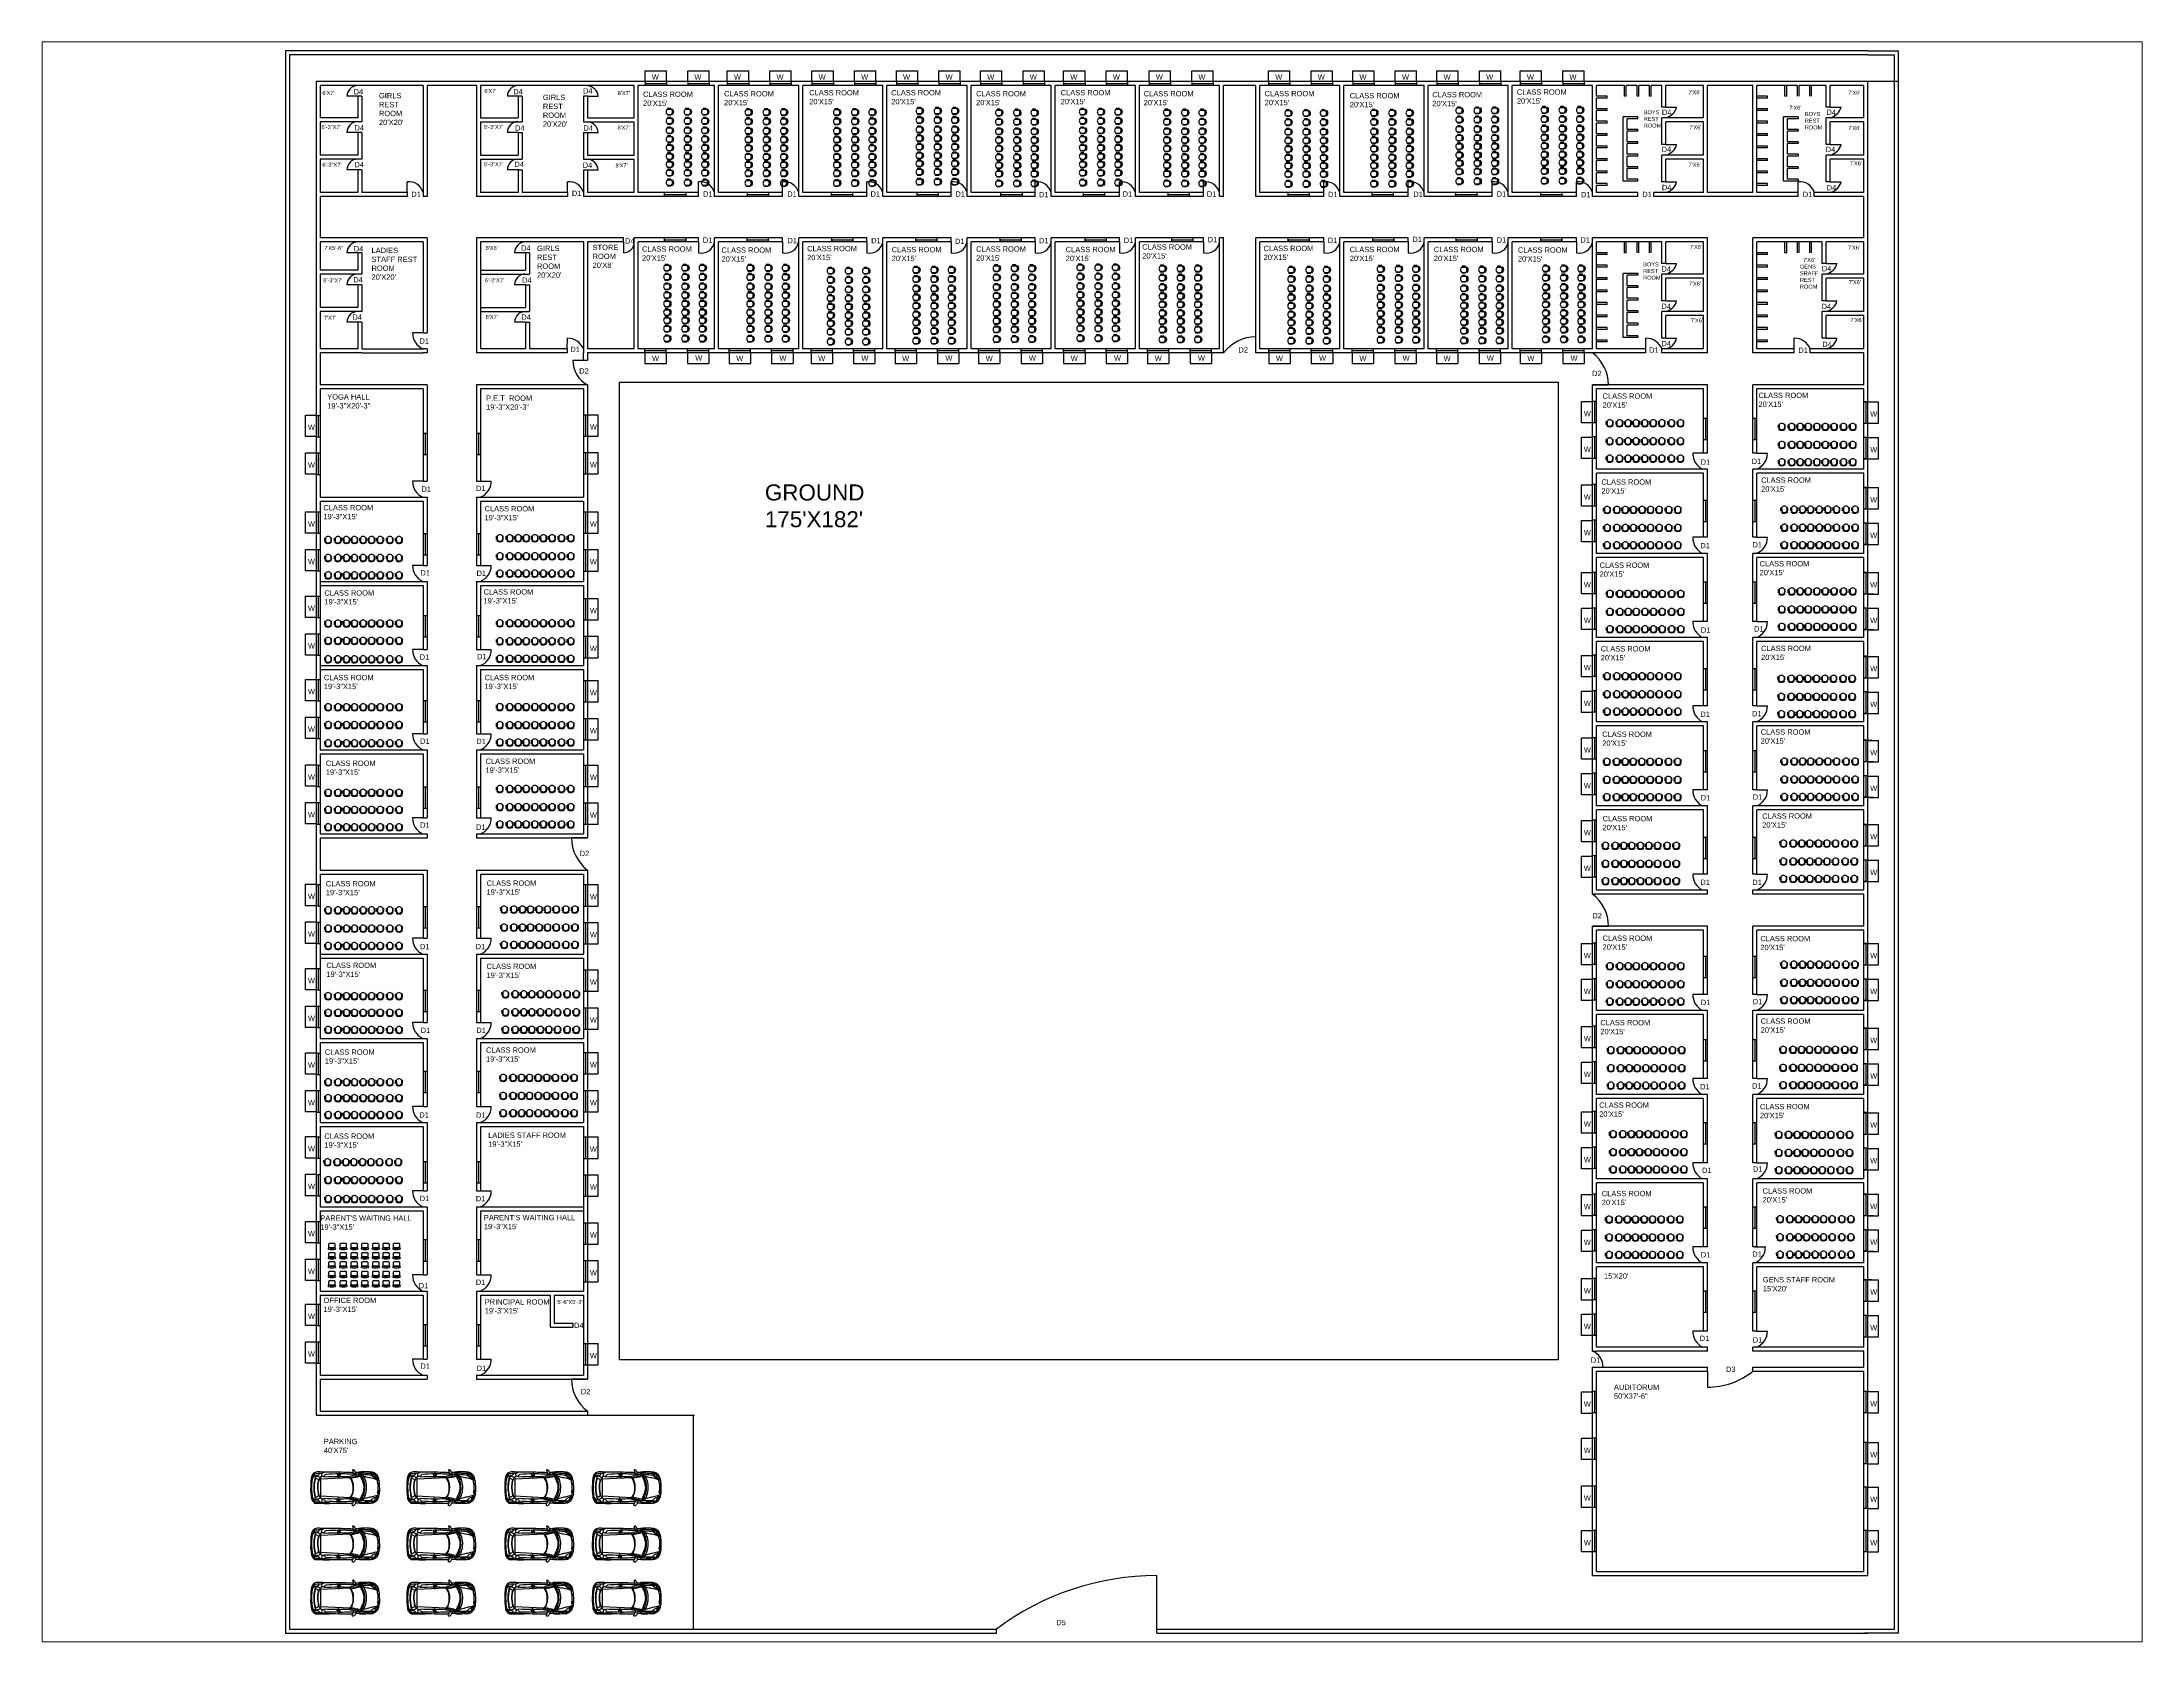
# Paper-space layout 'Layout2' of a CAD drawing. Header units: inches. Extents: x 1.05 to 9.45, y 0.8 to 7.2.
# The model-space entities are those that its viewports show. They can reach past a viewport. Long polylines and large blocks are cut down to what shows.
import ezdxf

# ---------------------------------------------------------------- set-up
doc = ezdxf.new("R2010")
doc.units = ezdxf.units.IN
doc.header["$MEASUREMENT"] = 0
for name, color, linetype in [('door', 180, 'Continuous'), ('text', 240, 'Continuous'), ('window', 104, 'Continuous')]:
    doc.layers.add(name, color=color, linetype=linetype)
doc.styles.get("Standard").update_dxf_attribs({"font": 'arial.ttf'})

# ---------------------------------------------------------------- blocks, each defined once
blk = doc.blocks.new('A$C28FC2AE5')
for p, q in [((179, 356), (179, 383)), ((200, 356), (200, 383))]:
    blk.add_line(p, q)
for points in [[(0, 261), (1, 85), (44, 85), (43, 261)], [(380, 263), (381, 87), (338, 87), (337, 263)]]:
    blk.add_lwpolyline(points, close=True)
blk.add_lwpolyline([(337, 322, 0.4232273), (43, 320), (38, 335), (42, 355, -0.361278), (337, 356), (346, 333)], format="xyb", close=True)
for start, end in [(28.31735, 152.21045), (211.34009, 329.18771)]:
    blk.add_arc((191, 178), 178, start, end)
blk = doc.blocks.new('suzuki top')
at = {"color": 7, "linetype": 'Continuous', "lineweight": 25, "ltscale": 6}
for p, q in [((14583.9, 514.5), (14571.2, 514.4)), ((14602.7, 504.7), (14664, 501.7)), ((14602.3, 462.7), (14664, 465.4))]:
    blk.add_line(p, q, dxfattribs=at)
blk.add_arc((14658.7, 451), 1.26, 100.5515, 182.0449, dxfattribs=at)
for points in [[(14555.8, 516.5), (14545.7, 510.4), (14541.3, 502.4), (14539.6, 487.9), (14540.1, 474.4), (14542.2, 462.7), (14547.4, 454.9), (14555, 450.8)], [(14541.7, 494.9), (14542.4, 489.7), (14542.9, 483), (14542.3, 476.1), (14541.7, 472.7)], [(14542.3, 498.2), (14542.2, 497.2), (14543, 495.4), (14543.5, 494.4), (14543.6, 489.4)], [(14544.8, 503.3), (14545.4, 502.2), (14545, 499.9), (14542.3, 498.2)], [(14543.1, 501.2), (14544.5, 505.1), (14546.2, 508.2), (14549.9, 511.6)], [(14548.9, 510.8), (14549.2, 509.1), (14548.2, 506.5), (14545.5, 503.6), (14543.7, 503)], [(14545.1, 500.1), (14555.5, 502.7), (14565.1, 504.9), (14575.2, 508.3)], [(14557.6, 511.9), (14558.7, 511.3), (14557.5, 509.7), (14553.2, 505.8), (14547.9, 503.3), (14545.4, 502.3)], [(14549.9, 511.6), (14557.6, 511.9)], [(14559.4, 516.6), (14556.3, 514.8), (14553.3, 513.6), (14551.9, 512.9)], [(14551.9, 512.9), (14560.3, 512.9)], [(14555.8, 516.5), (14568.2, 516.8), (14580, 517)], [(14558.7, 511.1), (14583.7, 511.9)], [(14560.3, 512.9), (14561.9, 513.6), (14563.5, 513.9), (14569.1, 513.8), (14571.2, 514.4)], [(14583.7, 511.9), (14575.7, 508.7), (14569.9, 499.9), (14567.1, 484.2), (14569, 469.3), (14574.4, 460), (14577.8, 457.6)], [(14580.4, 509.9), (14574.8, 502.2), (14571, 488.9), (14571.7, 472.9), (14576.9, 461.1), (14580.6, 458.2)], [(14575.7, 508.6), (14574.1, 510.2), (14571.9, 511.5)], [(14580.6, 459.4), (14573.3, 480.3), (14574.7, 493), (14577.8, 501.1), (14581.1, 507.8)], [(14602.7, 504.7), (14578.6, 510.3)], [(14580, 517), (14582.4, 516.5), (14583.7, 515.3), (14583.9, 514.5)], [(14581.1, 507.8), (14599.7, 503.7)], [(14583.3, 515.9), (14590.4, 515.9)], [(14583.7, 511.9), (14583.7, 514.5)], [(14604.4, 506.7), (14583.7, 511.9)], [(14585.2, 512.2), (14605.3, 507.2)], [(14585.3, 511.5), (14588.2, 512), (14590, 513), (14590.2, 513.5)], [(14590.2, 513.5), (14590.4, 515.9), (14592.2, 519.2), (14594.1, 521.1), (14595.9, 521.5), (14596.7, 521.1)], [(14593, 512.5), (14625.3, 513.3), (14653.4, 512.2)], [(14599.7, 503.7), (14595.4, 492.7), (14594.6, 484), (14595.1, 474.8), (14597.3, 468.6), (14599.8, 463.5)], [(14602.3, 462.7), (14598, 471.1), (14596.4, 481), (14596.5, 491.3), (14600, 500.9), (14604.4, 506.7)], [(14605.3, 507.2), (14626.6, 507.6), (14656.8, 506.7)], [(14620.5, 513.3), (14621.8, 513), (14622.9, 511.4), (14623.5, 509.9), (14623.9, 508.1), (14623.5, 507.6)], [(14673.5, 516.3), (14661.3, 516.5), (14651.1, 516.6), (14646.6, 516.6), (14645, 516.3), (14644.7, 516)], [(14644.7, 516), (14652.2, 515), (14657.8, 514.9), (14659.8, 515.1)], [(14653.4, 512.2), (14655.9, 510), (14656.8, 506.7)], [(14656.6, 507.9), (14659.5, 507.9), (14664, 505.6)], [(14660.9, 514.2), (14660.2, 514.6), (14659.8, 515.1)], [(14676.5, 513.8), (14670.5, 513.5), (14666.2, 513.7), (14661.8, 513.9), (14660.9, 514.2)], [(14664, 503.9), (14666.7, 506.1), (14669.7, 507.8), (14672.5, 508.6)], [(14664, 460.8), (14664, 505.6)], [(14665.2, 462.8), (14668.7, 470.7), (14670, 479.7), (14669.3, 490.9), (14667.5, 499.7), (14665, 504.8)], [(14666.2, 513.7), (14667.3, 511.6), (14670.1, 510.1), (14673.4, 509.5), (14676.7, 508), (14679.9, 505.8), (14681.4, 503.8)], [(14669.2, 466.2), (14668.9, 466.9), (14668.9, 468.1), (14669.4, 470), (14670.4, 476), (14670.6, 482.7), (14670, 490.5), (14669.1, 496.7), (14668.9, 498.9), (14668.9, 501)], [(14668.9, 501), (14669.1, 501.5), (14670.7, 502.7), (14672.6, 503.5), (14673.7, 503.7), (14674.2, 503.5)], [(14672.6, 508.2), (14672.4, 509), (14672.6, 509.7)], [(14672.4, 458.8), (14674.5, 461), (14676.2, 465.2), (14677.6, 471.2), (14678.6, 481.5), (14678, 491.1), (14676.8, 500), (14674.9, 505.9), (14672.6, 508.2)], [(14678.9, 453.1), (14682.1, 457.4), (14683.8, 464.2), (14684.7, 473.2), (14685, 484.8), (14684.9, 493.7), (14684, 500.1), (14682.5, 508.6), (14679.4, 513.5), (14676.6, 515.9), (14673.5, 516.3)], [(14681.2, 464.1), (14682.5, 470.8), (14683.1, 479.3), (14683, 489.8), (14682.2, 499.5), (14681.3, 504.1), (14679.6, 509.7), (14676.5, 513.7), (14673.5, 516.3)], [(14680.4, 507.9), (14678.4, 508.9), (14677.1, 510), (14676.1, 511.2), (14676.1, 512.2)], [(14676.1, 512.2), (14677.2, 512.2), (14678.2, 511.8)], [(14681.4, 503.8), (14682.7, 503), (14683.6, 503.1)], [(14540.6, 469.5), (14544.9, 467.4), (14557, 463.6), (14568.1, 461.5), (14574.6, 459.1), (14577.9, 457.5), (14580.2, 456), (14580.5, 455.7)], [(14542.6, 478.9), (14544.1, 472), (14544.9, 467.4)], [(14542.9, 466), (14546.1, 459.3), (14550.4, 455.5)], [(14542.9, 466), (14543.7, 465.7), (14545.2, 464.3), (14546.7, 463), (14548.3, 461.6), (14549.3, 457.9)], [(14544.9, 467.4), (14545.7, 464.9)], [(14545.7, 464.9), (14550.1, 463), (14553.7, 460.9), (14557.4, 457.5), (14558.7, 455.5)], [(14549.3, 457.9), (14549.2, 457.2), (14548.7, 456.8)], [(14555, 457.7), (14553.5, 459.7), (14551.4, 460.7), (14548.9, 461.1)], [(14550.2, 455.6), (14551.2, 456.1), (14552.7, 456.1)], [(14550.4, 455.5), (14554.9, 453.1), (14559.4, 451)], [(14552.7, 456.1), (14553.1, 456.9), (14553.4, 457.2)], [(14553.4, 457.2), (14557.6, 457.2)], [(14558.7, 455.5), (14553.9, 455.5)], [(14555, 450.8), (14567.8, 450.3), (14581.9, 450.6)], [(14557.6, 457.2), (14573.2, 456.5)], [(14573.2, 456.5), (14576.2, 458.4)], [(14573.2, 456.5), (14580.5, 455.7), (14585.1, 455.7), (14587.6, 455.2), (14590.3, 453.7)], [(14577.8, 457.6), (14602.3, 462.7)], [(14599.8, 463.5), (14580.6, 459.4)], [(14581.9, 450.6), (14583.6, 451.1), (14584, 452.3), (14584.2, 454.2), (14585, 455.7)], [(14583.9, 451.8), (14588.4, 451.9), (14590.7, 451.9)], [(14585, 455.7), (14605.1, 460.8)], [(14590.3, 453.7), (14590.6, 454.9), (14592.5, 455.3), (14593.5, 455.4)], [(14590.3, 453.7), (14591.4, 449.9), (14593.6, 446.7), (14595, 445.8), (14596.8, 446)], [(14592.7, 455.3), (14592.9, 456.6), (14593.5, 457.9)], [(14593.5, 455.4), (14625, 454.6), (14653.2, 455.7)], [(14596.8, 446), (14596.2, 449.9), (14594.9, 453.6), (14593.5, 455.4)], [(14595.7, 452), (14615, 451.3), (14634.1, 451), (14657.4, 450.9)], [(14605.1, 460.8), (14603.2, 461.9), (14602.3, 462.7)], [(14605.1, 460.8), (14626.3, 460.4), (14656.5, 461.2)], [(14620.2, 454.6), (14621.5, 454.9), (14622.6, 456.5), (14623.3, 458), (14623.6, 459.8), (14623.2, 460.4)], [(14624.5, 451.1), (14625.4, 456.3), (14626.2, 459.7), (14626.4, 461.8), (14626.4, 464.2)], [(14653.2, 455.7), (14655.7, 457.9), (14656.5, 461.2)], [(14656.4, 460), (14659.3, 459.7), (14664, 460.8)], [(14657.4, 450.9), (14666.2, 450.4), (14675.8, 451.3), (14678.9, 453.1)], [(14661, 452.8), (14659.1, 452.2), (14658.4, 452.2)], [(14660.9, 459.9), (14661.5, 457.1), (14661.5, 453.9), (14661, 452.8)], [(14661.4, 453.7), (14669.5, 453.8), (14674.6, 454.3), (14677.5, 454), (14679.3, 453.9)], [(14672.4, 458.8), (14669.2, 459.8), (14665.7, 462.3), (14664, 463.9)], [(14672.7, 457.9), (14669.9, 457.3), (14667.7, 456.2), (14666.3, 453.5)], [(14674.5, 464.3), (14674.1, 463.9), (14672.6, 464.1), (14669.2, 466.2)], [(14672.7, 457.9), (14672.4, 458.8)], [(14681.2, 464.1), (14679.4, 461.1), (14677, 459.4), (14673.9, 458.1), (14672.7, 457.9)], [(14680.3, 459.4), (14679.1, 459.2), (14677.9, 457.8), (14677.1, 456.2), (14676, 454.2)], [(14677.4, 454), (14679.7, 457.7), (14681.2, 464.1)], [(14683.8, 464.3), (14682.2, 464.4), (14681.2, 464.1)]]:
    blk.add_spline(points, degree=3, dxfattribs=at)
for points, knots in [([(14596.7, 521.1), (14596.9, 520.9), (14597.7, 520), (14596.6, 517), (14595.4, 515), (14594.5, 512.8), (14593.6, 512.9), (14593.2, 512.6), (14593, 512.5)], [0, 0, 0, 0, 0.740303, 3.635694, 7.885888, 8.970045, 9.660131, 10.34834, 10.34834, 10.34834, 10.34834]), ([(14593, 512.5), (14593.1, 512.1), (14593.2, 511.3), (14593.6, 510.5), (14593.8, 510.1)], [0.161086, 0.161086, 0.161086, 0.161086, 1.309064, 2.739967, 2.739967, 2.739967, 2.739967]), ([(14624.9, 516.1), (14625, 514.6), (14625.4, 512), (14626.6, 508.7), (14626.7, 506), (14626.6, 504.5), (14626.6, 503.8)], [0.697947, 0.697947, 0.697947, 0.697947, 5.272089, 8.72598, 10.896394, 13.248995, 13.248995, 13.248995, 13.248995]), ([(14629.1, 513.3), (14629, 513.2), (14628.7, 512.6), (14628.8, 511.2), (14629, 509.6), (14629.2, 507.9), (14630.1, 507.6), (14630.3, 507.6)], [1.099039, 1.099039, 1.099039, 1.099039, 1.349015, 3.223964, 4.866104, 6.749031, 7.408163, 7.408163, 7.408163, 7.408163]), ([(14661.2, 507.7), (14661.4, 508.9), (14661.8, 510.8), (14662.1, 512.9), (14661.8, 513.9)], [0, 0, 0, 0, 2.862768, 5.90438, 5.90438, 5.90438, 5.90438]), ([(14674.2, 503.5), (14675.1, 500), (14676.8, 493.5), (14677, 482.4), (14676.7, 472.7), (14675.1, 466.4), (14674.5, 464.3)], [0.390134, 0.390134, 0.390134, 0.390134, 11.100088, 20.61141, 33.467195, 40.066296, 40.066296, 40.066296, 40.066296]), ([(14552.8, 454.2), (14555.2, 454.1), (14558.7, 454), (14564.2, 453.6), (14569.1, 453.4), (14575.6, 453), (14580.4, 452.9), (14583.6, 453.1), (14584, 453.2)], [0, 0, 0, 0, 7.059353, 10.569108, 16.602063, 21.77478, 29.849086, 31.229924, 31.229924, 31.229924, 31.229924]), ([(14628.8, 454.7), (14628.8, 454.7), (14628.4, 455.3), (14628.6, 456.7), (14628.8, 458.4), (14629, 460.1), (14629.8, 460.3), (14630, 460.4)], [1.099039, 1.099039, 1.099039, 1.099039, 1.349015, 3.223964, 4.866104, 6.749031, 7.408163, 7.408163, 7.408163, 7.408163])]:
    blk.add_open_spline(points, degree=3, knots=knots, dxfattribs=at)
blk.add_open_spline([(14644.7, 516), (14628.5, 516.1), (14612.3, 516.2), (14596.1, 516.3)], degree=3, dxfattribs=at)

msp = doc.modelspace()

# ---------------------------------------------------------------- linework, layer by layer
for p, q in [((4229.2, 3957.2), (677.2, 3957.2)), ((677.2, 3957.2), (677.2, 405.2)), ((686.2, 3948.2), (686.2, 414.2)), ((4229.2, 3948.2), (686.2, 3948.2)), ((4229.2, 3957.2), (4298.2, 3957.2)), ((4229.2, 3948.2), (4289.2, 3948.2)), ((4289.2, 414.2), (4289.2, 3948.2)), ((4298.2, 405.2), (4298.2, 3957.2)), ((4298.2, 3888.2), (746.2, 3888.2)), ((746.2, 3888.2), (746.2, 894.2)), ((755.2, 3879.2), (755.2, 3807.2)), ((986.2, 3879.2), (755.2, 3879.2)), ((986.2, 3879.2), (986.2, 3630.2)), ((995.2, 3879.2), (995.2, 3630.2)), ((1106.2, 3879.2), (995.2, 3879.2)), ((1106.2, 3879.2), (1106.2, 3630.2)), ((1115.2, 3879.2), (1115.2, 3807.2)), ((1460.2, 3879.2), (1115.2, 3879.2)), ((1460.2, 3807.2), (1460.2, 3879.2)), ((1469.2, 3639.2), (1469.2, 3879.2)), ((1640.2, 3879.2), (1469.2, 3879.2)), ((1640.2, 3630.2), (1640.2, 3879.2)), ((1649.2, 3639.2), (1649.2, 3879.2)), ((1829.2, 3879.2), (1649.2, 3879.2)), ((1829.2, 3630.2), (1829.2, 3879.2)), ((1838.2, 3639.2), (1838.2, 3879.2)), ((2018.2, 3879.2), (1838.2, 3879.2)), ((2018.2, 3630.2), (2018.2, 3879.2)), ((2027.2, 3639.2), (2027.2, 3879.2)), ((2207.2, 3879.2), (2027.2, 3879.2)), ((2207.2, 3630.2), (2207.2, 3879.2)), ((2216.2, 3639.2), (2216.2, 3879.2)), ((2396.2, 3879.2), (2216.2, 3879.2)), ((2396.2, 3630.2), (2396.2, 3879.2)), ((2405.2, 3639.2), (2405.2, 3879.2)), ((2585.2, 3879.2), (2405.2, 3879.2)), ((2585.2, 3630.2), (2585.2, 3879.2)), ((2594.2, 3639.2), (2594.2, 3879.2)), ((2774.2, 3879.2), (2594.2, 3879.2)), ((2774.2, 3630.2), (2774.2, 3879.2)), ((2783.2, 3630.2), (2783.2, 3879.2)), ((2855.2, 3879.2), (2783.2, 3879.2)), ((2855.2, 3630.2), (2855.2, 3879.2)), ((2864.2, 3639.2), (2864.2, 3879.2)), ((3044.2, 3879.2), (2864.2, 3879.2)), ((3044.2, 3630.2), (3044.2, 3879.2)), ((3053.2, 3639.2), (3053.2, 3879.2)), ((3233.2, 3879.2), (3053.2, 3879.2)), ((3233.2, 3630.2), (3233.2, 3879.2)), ((3242.2, 3639.2), (3242.2, 3879.2)), ((3422.2, 3879.2), (3242.2, 3879.2)), ((3422.2, 3630.2), (3422.2, 3879.2)), ((3431.2, 3639.2), (3431.2, 3879.2)), ((3611.2, 3879.2), (3431.2, 3879.2)), ((3611.2, 3630.2), (3611.2, 3879.2)), ((3620.2, 3855.2), (3620.2, 3879.2)), ((3683.2, 3879.2), (3620.2, 3879.2)), ((3683.2, 3855.2), (3683.2, 3879.2)), ((3711.2, 3879.2), (3687.2, 3879.2)), ((3687.2, 3855.2), (3687.2, 3879.2)), ((3711.2, 3855.2), (3711.2, 3879.2)), ((3715.2, 3855.2), (3715.2, 3879.2)), ((3739.2, 3879.2), (3715.2, 3879.2)), ((3739.2, 3855.2), (3739.2, 3879.2)), ((3767.2, 3879.2), (3743.2, 3879.2)), ((3743.2, 3855.2), (3743.2, 3879.2)), ((3767.2, 3831.2), (3767.2, 3879.2)), ((3776.2, 3831.2), (3776.2, 3879.2)), ((3860.2, 3879.2), (3776.2, 3879.2)), ((3860.2, 3807.2), (3860.2, 3879.2)), ((3869.2, 3639.2), (3869.2, 3879.2)), ((3971.2, 3879.2), (3869.2, 3879.2)), ((3971.2, 3639.2), (3971.2, 3879.2)), ((4071.2, 3879.2), (3980.2, 3879.2)), ((3980.2, 3799.2), (3980.2, 3879.2)), ((4043.2, 3855.2), (4043.2, 3879.2)), ((4047.2, 3855.2), (4047.2, 3879.2)), ((4071.2, 3855.2), (4071.2, 3879.2)), ((4136.2, 3879.2), (4075.2, 3879.2)), ((4075.2, 3855.2), (4075.2, 3879.2)), ((4099.2, 3855.2), (4099.2, 3879.2)), ((4103.2, 3855.2), (4103.2, 3879.2)), ((4136.2, 3831.2), (4136.2, 3879.2)), ((4220.2, 3879.2), (4145.2, 3879.2)), ((4145.2, 3831.2), (4145.2, 3879.2)), ((4220.2, 3807.2), (4220.2, 3879.2)), ((4229.2, 534.2), (4229.2, 3888.2)), ((848.2, 3855.2), (839.2, 3855.2)), ((839.2, 3855.2), (839.2, 3807.2)), ((839.2, 3855.2), (839.2, 3807.2)), ((848.2, 3855.2), (848.2, 3798.2)), ((848.2, 3855.2), (848.2, 3798.2)), ((1208.2, 3855.2), (1199.2, 3855.2)), ((1199.2, 3855.2), (1199.2, 3807.2)), ((1208.2, 3855.2), (1208.2, 3798.2)), ((1355.2, 3855.2), (1346.2, 3855.2)), ((1346.2, 3855.2), (1346.2, 3798.2)), ((1355.2, 3855.2), (1355.2, 3807.2)), ((3644.2, 3855.2), (3620.2, 3855.2)), ((3644.2, 3851.2), (3620.2, 3851.2)), ((3620.2, 3827.2), (3620.2, 3851.2)), ((3644.2, 3827.2), (3620.2, 3827.2)), ((3644.2, 3823.2), (3620.2, 3823.2)), ((3620.2, 3799.2), (3620.2, 3823.2)), ((3644.2, 3851.2), (3644.2, 3855.2)), ((3644.2, 3823.2), (3644.2, 3827.2)), ((3687.2, 3855.2), (3683.2, 3855.2)), ((3715.2, 3855.2), (3711.2, 3855.2)), ((3743.2, 3855.2), (3739.2, 3855.2)), ((3776.2, 3831.2), (3767.2, 3831.2)), ((4004.2, 3855.2), (3980.2, 3855.2)), ((4004.2, 3851.2), (3980.2, 3851.2)), ((4004.2, 3827.2), (3980.2, 3827.2)), ((4004.2, 3823.2), (3980.2, 3823.2)), ((4004.2, 3851.2), (4004.2, 3855.2)), ((4004.2, 3823.2), (4004.2, 3827.2)), ((4047.2, 3855.2), (4043.2, 3855.2)), ((4145.2, 3831.2), (4136.2, 3831.2)), ((839.2, 3807.2), (755.2, 3807.2)), ((848.2, 3798.2), (755.2, 3798.2)), ((755.2, 3798.2), (755.2, 3723.2)), ((848.2, 3774.2), (839.2, 3774.2)), ((839.2, 3774.2), (839.2, 3723.2)), ((839.2, 3774.2), (839.2, 3723.2)), ((848.2, 3774.2), (848.2, 3714.2)), ((848.2, 3774.2), (848.2, 3714.2)), ((1115.2, 3807.2), (1199.2, 3807.2)), ((1115.2, 3798.2), (1208.2, 3798.2)), ((1115.2, 3798.2), (1115.2, 3723.2)), ((1199.2, 3774.2), (1208.2, 3774.2)), ((1199.2, 3774.2), (1199.2, 3723.2)), ((1208.2, 3774.2), (1208.2, 3714.2)), ((1346.2, 3798.2), (1355.2, 3798.2)), ((1346.2, 3774.2), (1355.2, 3774.2)), ((1346.2, 3774.2), (1346.2, 3714.2)), ((1355.2, 3807.2), (1460.2, 3807.2)), ((1355.2, 3798.2), (1460.2, 3798.2)), ((1355.2, 3774.2), (1355.2, 3723.2)), ((1460.2, 3723.2), (1460.2, 3798.2)), ((3644.2, 3799.2), (3620.2, 3799.2)), ((3644.2, 3795.2), (3620.2, 3795.2)), ((3620.2, 3771.2), (3620.2, 3795.2)), ((3620.2, 3771.2), (3620.2, 3795.2)), ((3644.2, 3795.2), (3644.2, 3799.2)), ((3680.2, 3665), (3680.2, 3809)), ((3713.2, 3809), (3680.2, 3809)), ((3713.2, 3805), (3689.2, 3805)), ((3689.2, 3781), (3689.2, 3805)), ((3713.2, 3781), (3689.2, 3781)), ((3713.2, 3777), (3689.2, 3777)), ((3689.2, 3753), (3689.2, 3777)), ((3713.2, 3805), (3713.2, 3809)), ((3713.2, 3777), (3713.2, 3781)), ((3860.2, 3807.2), (3767.2, 3807.2)), ((3767.2, 3747.2), (3767.2, 3807.2)), ((3860.2, 3798.2), (3776.2, 3798.2)), ((3776.2, 3747.2), (3776.2, 3798.2)), ((3860.2, 3723.2), (3860.2, 3798.2)), ((4004.2, 3799.2), (3980.2, 3799.2)), ((3980.2, 3715.2), (3980.2, 3798.2)), ((4004.2, 3795.2), (3980.2, 3795.2)), ((4004.2, 3795.2), (4004.2, 3799.2)), ((4040.2, 3665), (4040.2, 3809)), ((4073.2, 3809), (4040.2, 3809)), ((4049.2, 3781), (4049.2, 3805)), ((4073.2, 3805), (4049.2, 3805)), ((4073.2, 3781), (4049.2, 3781)), ((4049.2, 3753), (4049.2, 3777)), ((4073.2, 3777), (4049.2, 3777)), ((4073.2, 3809), (4073.2, 3805)), ((4073.2, 3781), (4073.2, 3777)), ((4220.2, 3807.2), (4136.2, 3807.2)), ((4136.2, 3747.2), (4136.2, 3807.2)), ((4220.2, 3798.2), (4145.2, 3798.2)), ((4145.2, 3747.2), (4145.2, 3798.2)), ((4220.2, 3723.2), (4220.2, 3798.2)), ((3644.2, 3771.2), (3620.2, 3771.2)), ((3644.2, 3767.2), (3620.2, 3767.2)), ((3620.2, 3743.2), (3620.2, 3767.2)), ((3620.2, 3743.2), (3620.2, 3767.2)), ((3644.2, 3743.2), (3620.2, 3743.2)), ((3620.2, 3723.2), (3620.2, 3739.2)), ((3644.2, 3739.2), (3620.2, 3739.2)), ((3620.2, 3715.2), (3620.2, 3739.2)), ((3644.2, 3767.2), (3644.2, 3771.2)), ((3644.2, 3739.2), (3644.2, 3743.2)), ((3713.2, 3753), (3689.2, 3753)), ((3713.2, 3749), (3689.2, 3749)), ((3689.2, 3725), (3689.2, 3749)), ((3713.2, 3725), (3689.2, 3725)), ((3713.2, 3749), (3713.2, 3753)), ((3713.2, 3721), (3713.2, 3725)), ((3776.2, 3747.2), (3767.2, 3747.2)), ((4004.2, 3771.2), (3980.2, 3771.2)), ((4004.2, 3767.2), (3980.2, 3767.2)), ((4004.2, 3743.2), (3980.2, 3743.2)), ((4004.2, 3739.2), (3980.2, 3739.2)), ((4004.2, 3767.2), (4004.2, 3771.2)), ((4004.2, 3739.2), (4004.2, 3743.2)), ((4073.2, 3753), (4049.2, 3753)), ((4049.2, 3725), (4049.2, 3749)), ((4073.2, 3749), (4049.2, 3749)), ((4073.2, 3725), (4049.2, 3725)), ((4073.2, 3753), (4073.2, 3749)), ((4073.2, 3725), (4073.2, 3721)), ((4145.2, 3747.2), (4136.2, 3747.2)), ((839.2, 3723.2), (755.2, 3723.2)), ((848.2, 3714.2), (755.2, 3714.2)), ((755.2, 3714.2), (755.2, 3639.2)), ((848.2, 3690.2), (839.2, 3690.2)), ((839.2, 3690.2), (839.2, 3639.2)), ((839.2, 3690.2), (839.2, 3639.2)), ((848.2, 3690.2), (848.2, 3639.2)), ((848.2, 3690.2), (848.2, 3639.2)), ((1115.2, 3723.2), (1199.2, 3723.2)), ((1115.2, 3714.2), (1208.2, 3714.2)), ((1115.2, 3714.2), (1115.2, 3639.2)), ((1199.2, 3690.2), (1199.2, 3639.2)), ((1199.2, 3690.2), (1208.2, 3690.2)), ((1208.2, 3690.2), (1208.2, 3639.2)), ((1346.2, 3714.2), (1355.2, 3714.2)), ((1346.2, 3690.2), (1355.2, 3690.2)), ((1346.2, 3690.2), (1346.2, 3630.2)), ((1355.2, 3723.2), (1460.2, 3723.2)), ((1355.2, 3714.2), (1460.2, 3714.2)), ((1355.2, 3690.2), (1355.2, 3639.2)), ((1460.2, 3639.2), (1460.2, 3714.2)), ((3644.2, 3715.2), (3620.2, 3715.2)), ((3644.2, 3711.2), (3620.2, 3711.2)), ((3620.2, 3687.2), (3620.2, 3711.2)), ((3620.2, 3687.2), (3620.2, 3711.2)), ((3644.2, 3687.2), (3620.2, 3687.2)), ((3644.2, 3683.2), (3620.2, 3683.2)), ((3620.2, 3659.2), (3620.2, 3683.2)), ((3620.2, 3659.2), (3620.2, 3683.2)), ((3644.2, 3711.2), (3644.2, 3715.2)), ((3644.2, 3683.2), (3644.2, 3687.2)), ((3713.2, 3721), (3689.2, 3721)), ((3689.2, 3697), (3689.2, 3721)), ((3713.2, 3697), (3689.2, 3697)), ((3689.2, 3669), (3689.2, 3693)), ((3713.2, 3693), (3689.2, 3693)), ((3713.2, 3693), (3713.2, 3697)), ((3860.2, 3723.2), (3767.2, 3723.2)), ((3767.2, 3663.2), (3767.2, 3723.2)), ((3860.2, 3714.2), (3776.2, 3714.2)), ((3776.2, 3663.2), (3776.2, 3714.2)), ((3860.2, 3639.2), (3860.2, 3714.2)), ((4004.2, 3715.2), (3980.2, 3715.2)), ((3980.2, 3639.2), (3980.2, 3714.2)), ((4004.2, 3711.2), (3980.2, 3711.2)), ((4004.2, 3687.2), (3980.2, 3687.2)), ((4004.2, 3683.2), (3980.2, 3683.2)), ((4004.2, 3711.2), (4004.2, 3715.2)), ((4004.2, 3683.2), (4004.2, 3687.2)), ((4049.2, 3697), (4049.2, 3721)), ((4073.2, 3721), (4049.2, 3721)), ((4073.2, 3697), (4049.2, 3697)), ((4049.2, 3669), (4049.2, 3693)), ((4073.2, 3693), (4049.2, 3693)), ((4073.2, 3697), (4073.2, 3693)), ((4220.2, 3723.2), (4136.2, 3723.2)), ((4136.2, 3663.2), (4136.2, 3723.2)), ((4220.2, 3714.2), (4145.2, 3714.2)), ((4145.2, 3663.2), (4145.2, 3714.2)), ((4220.2, 3639.2), (4220.2, 3714.2)), ((839.2, 3639.2), (755.2, 3639.2)), ((950.2, 3630.2), (755.2, 3630.2)), ((755.2, 3630.2), (755.2, 3537.2)), ((950.2, 3639.2), (848.2, 3639.2)), ((950.2, 3639.2), (950.2, 3630.2)), ((995.2, 3630.2), (986.2, 3630.2)), ((1310.2, 3630.2), (1106.2, 3630.2)), ((1199.2, 3639.2), (1115.2, 3639.2)), ((1310.2, 3639.2), (1208.2, 3639.2)), ((1310.2, 3639.2), (1310.2, 3630.2)), ((1604.2, 3630.2), (1346.2, 3630.2)), ((1460.2, 3639.2), (1355.2, 3639.2)), ((1604.2, 3639.2), (1469.2, 3639.2)), ((1604.2, 3630.2), (1604.2, 3639.2)), ((1793.2, 3630.2), (1640.2, 3630.2)), ((1793.2, 3639.2), (1649.2, 3639.2)), ((1793.2, 3630.2), (1793.2, 3639.2)), ((1982.2, 3630.2), (1829.2, 3630.2)), ((1982.2, 3639.2), (1838.2, 3639.2)), ((1982.2, 3630.2), (1982.2, 3639.2)), ((2171.2, 3630.2), (2018.2, 3630.2)), ((2171.2, 3639.2), (2027.2, 3639.2)), ((2171.2, 3630.2), (2171.2, 3639.2)), ((2360.2, 3630.2), (2207.2, 3630.2)), ((2360.2, 3639.2), (2216.2, 3639.2)), ((2360.2, 3630.2), (2360.2, 3639.2)), ((2549.2, 3630.2), (2396.2, 3630.2)), ((2549.2, 3639.2), (2405.2, 3639.2)), ((2549.2, 3630.2), (2549.2, 3639.2)), ((2738.2, 3630.2), (2585.2, 3630.2)), ((2738.2, 3639.2), (2594.2, 3639.2)), ((2738.2, 3630.2), (2738.2, 3639.2)), ((2783.2, 3630.2), (2774.2, 3630.2)), ((3008.2, 3630.2), (2855.2, 3630.2)), ((3008.2, 3639.2), (2864.2, 3639.2)), ((3008.2, 3630.2), (3008.2, 3639.2)), ((3197.2, 3630.2), (3044.2, 3630.2)), ((3197.2, 3639.2), (3053.2, 3639.2)), ((3197.2, 3630.2), (3197.2, 3639.2)), ((3386.2, 3630.2), (3233.2, 3630.2)), ((3386.2, 3639.2), (3242.2, 3639.2)), ((3386.2, 3630.2), (3386.2, 3639.2)), ((3575.2, 3630.2), (3422.2, 3630.2)), ((3575.2, 3639.2), (3431.2, 3639.2)), ((3575.2, 3630.2), (3575.2, 3639.2)), ((3713.2, 3630.2), (3611.2, 3630.2)), ((3644.2, 3659.2), (3620.2, 3659.2)), ((3620.2, 3639.2), (3620.2, 3655.2)), ((3620.2, 3639.2), (3620.2, 3655.2)), ((3644.2, 3655.2), (3620.2, 3655.2)), ((3713.2, 3639.2), (3620.2, 3639.2)), ((3644.2, 3655.2), (3644.2, 3659.2)), ((3713.2, 3665), (3680.2, 3665)), ((3713.2, 3669), (3689.2, 3669)), ((3713.2, 3665), (3713.2, 3669)), ((3713.2, 3630.2), (3713.2, 3639.2)), ((3860.2, 3639.2), (3749.2, 3639.2)), ((3749.2, 3630.2), (3749.2, 3639.2)), ((4073.2, 3630.2), (3749.2, 3630.2)), ((3776.2, 3663.2), (3767.2, 3663.2)), ((3971.2, 3639.2), (3869.2, 3639.2)), ((4004.2, 3659.2), (3980.2, 3659.2)), ((4004.2, 3655.2), (3980.2, 3655.2)), ((4073.2, 3639.2), (3980.2, 3639.2)), ((4004.2, 3655.2), (4004.2, 3659.2)), ((4073.2, 3665), (4040.2, 3665)), ((4073.2, 3669), (4049.2, 3669)), ((4073.2, 3669), (4073.2, 3665)), ((4073.2, 3630.2), (4073.2, 3639.2)), ((4220.2, 3639.2), (4109.2, 3639.2)), ((4109.2, 3630.2), (4109.2, 3639.2)), ((4220.2, 3630.2), (4109.2, 3630.2)), ((4145.2, 3663.2), (4136.2, 3663.2)), ((4220.2, 3537.2), (4220.2, 3630.2)), ((995.2, 3537.2), (755.2, 3537.2)), ((995.2, 3537.2), (995.2, 3324.6)), ((1106.2, 3537.2), (1106.2, 3279.2)), ((1436.2, 3537.2), (1106.2, 3537.2)), ((1436.2, 3528.2), (1436.2, 3537.2)), ((1460.2, 3288.2), (1460.2, 3537.2)), ((1604.2, 3537.2), (1460.2, 3537.2)), ((1604.2, 3528.2), (1604.2, 3537.2)), ((1640.2, 3288.2), (1640.2, 3537.2)), ((1793.2, 3537.2), (1640.2, 3537.2)), ((1793.2, 3528.2), (1793.2, 3537.2)), ((1829.2, 3288.2), (1829.2, 3537.2)), ((1982.2, 3537.2), (1829.2, 3537.2)), ((1982.2, 3528.2), (1982.2, 3537.2)), ((2018.2, 3288.2), (2018.2, 3537.2)), ((2171.2, 3537.2), (2018.2, 3537.2)), ((2171.2, 3528.2), (2171.2, 3537.2)), ((2207.2, 3288.2), (2207.2, 3537.2)), ((2360.2, 3537.2), (2207.2, 3537.2)), ((2360.2, 3528.2), (2360.2, 3537.2)), ((2396.2, 3288.2), (2396.2, 3537.2)), ((2549.2, 3537.2), (2396.2, 3537.2)), ((2549.2, 3528.2), (2549.2, 3537.2)), ((2585.2, 3288.2), (2585.2, 3537.2)), ((2738.2, 3537.2), (2585.2, 3537.2)), ((2738.2, 3528.2), (2738.2, 3537.2)), ((2774.2, 3288.2), (2774.2, 3537.2)), ((2783.2, 3537.2), (2774.2, 3537.2)), ((2783.2, 3279.2), (2783.2, 3537.2)), ((2855.2, 3279.2), (2855.2, 3537.2)), ((3008.2, 3537.2), (2855.2, 3537.2)), ((3008.2, 3528.2), (3008.2, 3537.2)), ((3044.2, 3288.2), (3044.2, 3537.2)), ((3197.2, 3537.2), (3044.2, 3537.2)), ((3197.2, 3528.2), (3197.2, 3537.2)), ((3233.2, 3288.2), (3233.2, 3537.2)), ((3386.2, 3537.2), (3233.2, 3537.2)), ((3386.2, 3528.2), (3386.2, 3537.2)), ((3422.2, 3288.2), (3422.2, 3537.2)), ((3575.2, 3537.2), (3422.2, 3537.2)), ((3575.2, 3528.2), (3575.2, 3537.2)), ((3611.2, 3288.2), (3611.2, 3537.2)), ((3869.2, 3537.2), (3611.2, 3537.2)), ((3869.2, 3279.2), (3869.2, 3537.2)), ((4220.2, 3537.2), (3971.2, 3537.2)), ((3971.2, 3279.2), (3971.2, 3537.2)), ((986.2, 3528.2), (755.2, 3528.2)), ((755.2, 3528.2), (755.2, 3465.2)), ((839.2, 3504.2), (839.2, 3465.2)), ((848.2, 3504.2), (839.2, 3504.2)), ((986.2, 3528.2), (848.2, 3528.2)), ((848.2, 3504.2), (848.2, 3456.2)), ((986.2, 3528.2), (986.2, 3324.6)), ((1115.2, 3528.2), (1115.2, 3288.2)), ((1346.2, 3528.2), (1115.2, 3528.2)), ((1224.6, 3504.2), (1215.6, 3504.2)), ((1215.6, 3504.2), (1215.6, 3465.2)), ((1224.6, 3504.2), (1224.6, 3456.2)), ((1346.2, 3528.2), (1346.2, 3279.2)), ((1355.2, 3528.2), (1355.2, 3288.2)), ((1436.2, 3528.2), (1355.2, 3528.2)), ((1469.2, 3288.2), (1469.2, 3528.2)), ((1604.2, 3528.2), (1469.2, 3528.2)), ((1649.2, 3288.2), (1649.2, 3528.2)), ((1793.2, 3528.2), (1649.2, 3528.2)), ((1838.2, 3288.2), (1838.2, 3528.2)), ((1982.2, 3528.2), (1838.2, 3528.2)), ((2027.2, 3288.2), (2027.2, 3528.2)), ((2171.2, 3528.2), (2027.2, 3528.2)), ((2216.2, 3288.2), (2216.2, 3528.2)), ((2360.2, 3528.2), (2216.2, 3528.2)), ((2405.2, 3288.2), (2405.2, 3528.2)), ((2549.2, 3528.2), (2405.2, 3528.2)), ((2594.2, 3288.2), (2594.2, 3528.2)), ((2738.2, 3528.2), (2594.2, 3528.2)), ((2864.2, 3288.2), (2864.2, 3528.2)), ((3008.2, 3528.2), (2864.2, 3528.2)), ((3053.2, 3288.2), (3053.2, 3528.2)), ((3197.2, 3528.2), (3053.2, 3528.2)), ((3242.2, 3288.2), (3242.2, 3528.2)), ((3386.2, 3528.2), (3242.2, 3528.2)), ((3431.2, 3288.2), (3431.2, 3528.2)), ((3575.2, 3528.2), (3431.2, 3528.2)), ((3767.2, 3528.2), (3620.2, 3528.2)), ((3620.2, 3448), (3620.2, 3528.2)), ((3644.2, 3504), (3620.2, 3504)), ((3644.2, 3500), (3620.2, 3500)), ((3644.2, 3500), (3644.2, 3504)), ((3683.2, 3504), (3683.2, 3528)), ((3687.2, 3504), (3683.2, 3504)), ((3687.2, 3504), (3687.2, 3528)), ((3711.2, 3504), (3711.2, 3528)), ((3767.2, 3528.2), (3713.2, 3528.2)), ((3715.2, 3504), (3715.2, 3528)), ((3739.2, 3504), (3739.2, 3528)), ((3743.2, 3504), (3743.2, 3528)), ((3767.2, 3480.2), (3767.2, 3528.2)), ((3860.2, 3528.2), (3776.2, 3528.2)), ((3776.2, 3480.2), (3776.2, 3528.2)), ((3860.2, 3456.2), (3860.2, 3528.2)), ((4127.2, 3528.2), (3980.2, 3528.2)), ((3980.2, 3448), (3980.2, 3528.2)), ((4004.2, 3504), (3980.2, 3504)), ((4004.2, 3500), (3980.2, 3500)), ((4004.2, 3500), (4004.2, 3504)), ((4043.2, 3504), (4043.2, 3528)), ((4047.2, 3504), (4043.2, 3504)), ((4047.2, 3504), (4047.2, 3528)), ((4127.2, 3528.2), (4064.2, 3528.2)), ((4071.2, 3504), (4071.2, 3528)), ((4075.2, 3504), (4075.2, 3528)), ((4099.2, 3504), (4099.2, 3528)), ((4103.2, 3504), (4103.2, 3528)), ((4127.2, 3480.2), (4127.2, 3528.2)), ((4220.2, 3528.2), (4136.2, 3528.2)), ((4136.2, 3480.2), (4136.2, 3528.2)), ((4220.2, 3456.2), (4220.2, 3528.2)), ((839.2, 3465.2), (755.2, 3465.2)), ((848.2, 3456.2), (755.2, 3456.2)), ((755.2, 3456.2), (755.2, 3381.2)), ((1115.2, 3465.2), (1215.6, 3465.2)), ((1115.2, 3456.2), (1224.6, 3456.2)), ((3644.2, 3476), (3620.2, 3476)), ((3644.2, 3472), (3620.2, 3472)), ((3644.2, 3448), (3620.2, 3448)), ((3620.2, 3364), (3620.2, 3447.2)), ((3644.2, 3444), (3620.2, 3444)), ((3644.2, 3472), (3644.2, 3476)), ((3644.2, 3444), (3644.2, 3448)), ((3680.2, 3313.8), (3680.2, 3457.8)), ((3713.2, 3457.8), (3680.2, 3457.8)), ((3689.2, 3429.8), (3689.2, 3453.8)), ((3713.2, 3453.8), (3689.2, 3453.8)), ((3713.2, 3457.8), (3713.2, 3453.8)), ((3776.2, 3480.2), (3767.2, 3480.2)), ((3860.2, 3456.2), (3767.2, 3456.2)), ((3767.2, 3396.2), (3767.2, 3456.2)), ((3860.2, 3447.2), (3776.2, 3447.2)), ((3776.2, 3396.2), (3776.2, 3447.2)), ((3860.2, 3372.2), (3860.2, 3447.2)), ((4004.2, 3476), (3980.2, 3476)), ((4004.2, 3472), (3980.2, 3472)), ((4004.2, 3448), (3980.2, 3448)), ((3980.2, 3364), (3980.2, 3447.2)), ((4004.2, 3444), (3980.2, 3444)), ((4004.2, 3472), (4004.2, 3476)), ((4004.2, 3444), (4004.2, 3448)), ((4136.2, 3480.2), (4127.2, 3480.2)), ((4220.2, 3456.2), (4127.2, 3456.2)), ((4127.2, 3396.2), (4127.2, 3456.2)), ((4220.2, 3447.2), (4136.2, 3447.2)), ((4136.2, 3396.2), (4136.2, 3447.2)), ((4220.2, 3372.2), (4220.2, 3447.2)), ((848.2, 3432.2), (839.2, 3432.2)), ((839.2, 3432.2), (839.2, 3381.2)), ((848.2, 3432.2), (848.2, 3372.2)), ((1215.6, 3432.2), (1224.6, 3432.2)), ((1215.6, 3432.2), (1215.6, 3381.2)), ((1224.6, 3432.2), (1224.6, 3372.2)), ((3644.2, 3420), (3620.2, 3420)), ((3644.2, 3416), (3620.2, 3416)), ((3644.2, 3416), (3644.2, 3420)), ((3713.2, 3429.8), (3689.2, 3429.8)), ((3689.2, 3401.8), (3689.2, 3425.8)), ((3713.2, 3425.8), (3689.2, 3425.8)), ((3713.2, 3401.8), (3689.2, 3401.8)), ((3689.2, 3373.8), (3689.2, 3397.8)), ((3713.2, 3397.8), (3689.2, 3397.8)), ((3713.2, 3429.8), (3713.2, 3425.8)), ((3713.2, 3401.8), (3713.2, 3397.8)), ((3776.2, 3396.2), (3767.2, 3396.2)), ((4004.2, 3420), (3980.2, 3420)), ((4004.2, 3416), (3980.2, 3416)), ((4004.2, 3416), (4004.2, 3420)), ((4136.2, 3396.2), (4127.2, 3396.2)), ((839.2, 3381.2), (755.2, 3381.2)), ((848.2, 3372.2), (755.2, 3372.2)), ((755.2, 3372.2), (755.2, 3288.2)), ((848.2, 3348.2), (839.2, 3348.2)), ((839.2, 3348.2), (839.2, 3288.2)), ((848.2, 3348.2), (848.2, 3288.2)), ((1115.2, 3381.2), (1215.6, 3381.2)), ((1115.2, 3372.2), (1224.6, 3372.2)), ((1215.6, 3348.2), (1224.6, 3348.2)), ((1215.6, 3348.2), (1215.6, 3288.2)), ((1224.6, 3348.2), (1224.6, 3288.2)), ((3644.2, 3392), (3620.2, 3392)), ((3644.2, 3388), (3620.2, 3388)), ((3644.2, 3364), (3620.2, 3364)), ((3620.2, 3288.2), (3620.2, 3363.2)), ((3644.2, 3360), (3620.2, 3360)), ((3644.2, 3388), (3644.2, 3392)), ((3644.2, 3360), (3644.2, 3364)), ((3713.2, 3373.8), (3689.2, 3373.8)), ((3689.2, 3345.8), (3689.2, 3369.8)), ((3713.2, 3369.8), (3689.2, 3369.8)), ((3713.2, 3373.8), (3713.2, 3369.8)), ((3860.2, 3372.2), (3767.2, 3372.2)), ((3767.2, 3312.2), (3767.2, 3372.2)), ((3860.2, 3363.2), (3776.2, 3363.2)), ((3776.2, 3312.2), (3776.2, 3363.2)), ((3860.2, 3288.2), (3860.2, 3363.2)), ((4004.2, 3392), (3980.2, 3392)), ((4004.2, 3388), (3980.2, 3388)), ((4004.2, 3364), (3980.2, 3364)), ((3980.2, 3288.2), (3980.2, 3363.2)), ((4004.2, 3360), (3980.2, 3360)), ((4004.2, 3388), (4004.2, 3392)), ((4004.2, 3360), (4004.2, 3364)), ((4220.2, 3372.2), (4127.2, 3372.2)), ((4127.2, 3312.2), (4127.2, 3372.2)), ((4220.2, 3363.2), (4136.2, 3363.2)), ((4136.2, 3312.2), (4136.2, 3363.2)), ((4220.2, 3288.2), (4220.2, 3363.2)), ((986.2, 3324.6), (995.2, 3324.6)), ((3644.2, 3336), (3620.2, 3336)), ((3644.2, 3332), (3620.2, 3332)), ((3644.2, 3308), (3620.2, 3308)), ((3644.2, 3304), (3620.2, 3304)), ((3644.2, 3332), (3644.2, 3336)), ((3644.2, 3304), (3644.2, 3308)), ((3713.2, 3313.8), (3680.2, 3313.8)), ((3713.2, 3345.8), (3689.2, 3345.8)), ((3689.2, 3317.8), (3689.2, 3341.8)), ((3713.2, 3341.8), (3689.2, 3341.8)), ((3713.2, 3317.8), (3689.2, 3317.8)), ((3713.2, 3345.8), (3713.2, 3341.8)), ((3713.2, 3317.8), (3713.2, 3313.8)), ((3776.2, 3312.2), (3767.2, 3312.2)), ((4004.2, 3336), (3980.2, 3336)), ((4004.2, 3332), (3980.2, 3332)), ((4004.2, 3308), (3980.2, 3308)), ((4004.2, 3304), (3980.2, 3304)), ((4004.2, 3332), (4004.2, 3336)), ((4004.2, 3304), (4004.2, 3308)), ((4136.2, 3312.2), (4127.2, 3312.2)), ((839.2, 3288.2), (755.2, 3288.2)), ((848.2, 3279.2), (755.2, 3279.2)), ((755.2, 3279.2), (755.2, 3207.2)), ((848.2, 3288.2), (986.2, 3288.2)), ((848.2, 3279.2), (986.2, 3279.2)), ((995.2, 3288.2), (986.2, 3288.2)), ((995.2, 3279.2), (986.2, 3279.2)), ((995.2, 3288.2), (995.2, 3279.2)), ((1309.3, 3279.2), (1106.2, 3279.2)), ((1215.6, 3288.2), (1115.2, 3288.2)), ((1309.5, 3288.2), (1224.6, 3288.2)), ((1309.5, 3288.2), (1309.3, 3279.2)), ((1346.2, 3262.1), (1346.2, 3279.2)), ((1355.2, 3262.1), (1346.2, 3262.1)), ((1460.2, 3288.2), (1355.2, 3288.2)), ((1355.2, 3279.2), (1355.2, 3262.1)), ((2783.2, 3279.2), (1355.2, 3279.2)), ((1355.2, 3262.1), (1355.2, 3262.1)), ((1640.2, 3288.2), (1469.2, 3288.2)), ((1829.2, 3288.2), (1649.2, 3288.2)), ((2018.2, 3288.2), (1838.2, 3288.2)), ((2207.2, 3288.2), (2027.2, 3288.2)), ((2396.2, 3288.2), (2216.2, 3288.2)), ((2585.2, 3288.2), (2405.2, 3288.2)), ((2774.2, 3288.2), (2594.2, 3288.2)), ((3731.2, 3279.2), (2855.2, 3279.2)), ((3044.2, 3288.2), (2864.2, 3288.2)), ((3233.2, 3288.2), (3053.2, 3288.2)), ((3422.2, 3288.2), (3242.2, 3288.2)), ((3611.2, 3288.2), (3431.2, 3288.2)), ((3731.2, 3288.2), (3620.2, 3288.2)), ((3731.2, 3279.2), (3620.2, 3279.2)), ((3731.2, 3279.2), (3620.2, 3279.2)), ((3731.2, 3279.2), (3731.2, 3288.2)), ((3860.2, 3288.2), (3767.2, 3288.2)), ((3767.2, 3279.2), (3767.2, 3288.2)), ((3869.2, 3279.2), (3767.2, 3279.2)), ((3869.2, 3279.2), (3767.2, 3279.2)), ((4064.2, 3279.2), (3971.2, 3279.2)), ((4064.2, 3288.2), (3980.2, 3288.2)), ((4064.2, 3279.2), (4064.2, 3288.2)), ((4220.2, 3288.2), (4100.2, 3288.2)), ((4100.2, 3279.2), (4100.2, 3288.2)), ((4220.2, 3279.2), (4100.2, 3279.2)), ((4220.2, 3207.2), (4220.2, 3279.2)), ((995.2, 3207.2), (755.2, 3207.2)), ((995.2, 3207.2), (995.2, 2991.2)), ((1355.2, 3207.2), (1106.2, 3207.2)), ((1106.2, 3207.2), (1106.2, 2991.2)), ((1355.2, 3207.2), (1355.2, 2190.2)), ((3869.2, 3207.2), (3611.2, 3207.2)), ((3611.2, 2064.2), (3611.2, 3207.2)), ((3869.2, 3054.2), (3869.2, 3207.2)), ((4220.2, 3207.2), (3971.2, 3207.2)), ((3971.2, 3054.2), (3971.2, 3207.2)), ((986.2, 3198.2), (755.2, 3198.2)), ((755.2, 3198.2), (755.2, 2955.2)), ((986.2, 3198.2), (986.2, 2991.2)), ((1346.2, 3198.2), (1115.2, 3198.2)), ((1115.2, 3198.2), (1115.2, 2991.2)), ((1346.2, 3198.2), (1346.2, 2955.2)), ((3860.2, 3198.2), (3620.2, 3198.2)), ((3620.2, 3018.2), (3620.2, 3198.2)), ((3860.2, 3054.2), (3860.2, 3198.2)), ((4220.2, 3198.2), (3980.2, 3198.2)), ((3980.2, 3054.2), (3980.2, 3198.2)), ((4220.2, 3018.2), (4220.2, 3198.2)), ((4220.2, 3169.5), (4238.5, 3169.5)), ((3869.2, 3018.2), (3620.2, 3018.2)), ((3869.2, 3054.2), (3860.2, 3054.2)), ((3869.2, 2865.2), (3869.2, 3018.2)), ((3980.2, 3054.2), (3971.2, 3054.2)), ((4220.2, 3018.2), (3971.2, 3018.2)), ((3971.2, 2865.2), (3971.2, 3018.2)), ((986.2, 2991.2), (995.2, 2991.2)), ((1106.2, 2991.2), (1115.2, 2991.2)), ((3860.2, 3009.2), (3620.2, 3009.2)), ((3620.2, 2829.2), (3620.2, 3009.2)), ((3860.2, 2865.2), (3860.2, 3009.2)), ((4220.2, 3009.2), (3980.2, 3009.2)), ((3980.2, 2865.2), (3980.2, 3009.2)), ((4220.2, 2829.2), (4220.2, 3009.2)), ((4220.2, 2977), (4238.5, 2977)), ((755.2, 2955.2), (995.2, 2955.2)), ((755.2, 2946.2), (986.2, 2946.2)), ((755.2, 2946.2), (755.2, 2388.2)), ((986.2, 2946.2), (986.2, 2802.2)), ((995.2, 2955.2), (995.2, 2802.2)), ((1106.2, 2955.2), (1346.2, 2955.2)), ((1106.2, 2955.2), (1106.2, 2802.2)), ((1115.2, 2946.2), (1346.2, 2946.2)), ((1115.2, 2946.2), (1115.2, 2802.2)), ((1346.2, 2946.2), (1346.2, 2766.2)), ((3869.2, 2829.2), (3620.2, 2829.2)), ((3869.2, 2865.2), (3860.2, 2865.2)), ((3869.2, 2676.2), (3869.2, 2829.2)), ((3980.2, 2865.2), (3971.2, 2865.2)), ((4220.2, 2829.2), (3971.2, 2829.2)), ((3971.2, 2676.2), (3971.2, 2829.2)), ((986.2, 2802.2), (995.2, 2802.2)), ((1106.2, 2802.2), (1115.2, 2802.2)), ((3860.2, 2820.2), (3620.2, 2820.2)), ((3620.2, 2640.2), (3620.2, 2820.2)), ((3860.2, 2676.2), (3860.2, 2820.2)), ((4220.2, 2820.2), (3980.2, 2820.2)), ((3980.2, 2676.2), (3980.2, 2820.2)), ((4220.2, 2640.2), (4220.2, 2820.2)), ((4220.2, 2786), (4238.5, 2786)), ((755.2, 2766.2), (995.2, 2766.2)), ((755.2, 2757.2), (986.2, 2757.2)), ((986.2, 2757.2), (986.2, 2613.2)), ((995.2, 2766.2), (995.2, 2613.2)), ((1106.2, 2766.2), (1346.2, 2766.2)), ((1106.2, 2766.2), (1106.2, 2613.2)), ((1115.2, 2757.2), (1346.2, 2757.2)), ((1115.2, 2757.2), (1115.2, 2613.2)), ((1346.2, 2757.2), (1346.2, 2577.2)), ((3869.2, 2640.2), (3620.2, 2640.2)), ((3869.2, 2676.2), (3860.2, 2676.2)), ((3869.2, 2487.2), (3869.2, 2640.2)), ((3980.2, 2676.2), (3971.2, 2676.2)), ((4220.2, 2640.2), (3971.2, 2640.2)), ((3971.2, 2487.2), (3971.2, 2640.2)), ((986.2, 2613.2), (995.2, 2613.2)), ((1106.2, 2613.2), (1115.2, 2613.2)), ((3860.2, 2631.2), (3620.2, 2631.2)), ((3620.2, 2451.2), (3620.2, 2631.2)), ((3860.2, 2487.2), (3860.2, 2631.2)), ((4220.2, 2631.2), (3980.2, 2631.2)), ((3980.2, 2487.2), (3980.2, 2631.2)), ((4220.2, 2451.2), (4220.2, 2631.2)), ((4220.2, 2598), (4238.5, 2598)), ((755.2, 2577.2), (995.2, 2577.2)), ((755.2, 2568.2), (986.2, 2568.2)), ((986.2, 2568.2), (986.2, 2424.2)), ((995.2, 2577.2), (995.2, 2424.2)), ((1106.2, 2577.2), (1346.2, 2577.2)), ((1106.2, 2577.2), (1106.2, 2424.2)), ((1115.2, 2568.2), (1346.2, 2568.2)), ((1115.2, 2568.2), (1115.2, 2424.2)), ((1346.2, 2568.2), (1346.2, 2388.2)), ((3869.2, 2487.2), (3860.2, 2487.2)), ((3980.2, 2487.2), (3971.2, 2487.2)), ((986.2, 2424.2), (995.2, 2424.2)), ((1106.2, 2424.2), (1115.2, 2424.2)), ((3869.2, 2451.2), (3620.2, 2451.2)), ((3860.2, 2442.2), (3620.2, 2442.2)), ((3620.2, 2262.2), (3620.2, 2442.2)), ((3860.2, 2298.2), (3860.2, 2442.2)), ((3869.2, 2298.2), (3869.2, 2451.2)), ((4220.2, 2451.2), (3971.2, 2451.2)), ((3971.2, 2298.2), (3971.2, 2451.2)), ((4220.2, 2442.2), (3980.2, 2442.2)), ((3980.2, 2298.2), (3980.2, 2442.2)), ((4220.2, 2262.2), (4220.2, 2442.2)), ((4220.2, 2409.5), (4238.5, 2409.5)), ((755.2, 2388.2), (995.2, 2388.2)), ((755.2, 2379.2), (986.2, 2379.2)), ((755.2, 2379.2), (755.2, 2199.2)), ((986.2, 2379.2), (986.2, 2235.2)), ((995.2, 2388.2), (995.2, 2235.2)), ((1106.2, 2388.2), (1346.2, 2388.2)), ((1106.2, 2388.2), (1106.2, 2235.2)), ((1115.2, 2379.2), (1346.2, 2379.2)), ((1115.2, 2379.2), (1115.2, 2235.2)), ((1346.2, 2379.2), (1346.2, 2199.2)), ((3869.2, 2298.2), (3860.2, 2298.2)), ((3980.2, 2298.2), (3971.2, 2298.2)), ((986.2, 2235.2), (995.2, 2235.2)), ((1106.2, 2235.2), (1115.2, 2235.2)), ((3869.2, 2262.2), (3620.2, 2262.2)), ((3620.2, 2073.2), (3620.2, 2253.2)), ((3860.2, 2253.2), (3620.2, 2253.2)), ((3860.2, 2109.2), (3860.2, 2253.2)), ((3869.2, 2109.2), (3869.2, 2262.2)), ((4220.2, 2262.2), (3971.2, 2262.2)), ((3971.2, 2109.2), (3971.2, 2262.2)), ((4220.2, 2253.2), (3980.2, 2253.2)), ((3980.2, 2109.2), (3980.2, 2253.2)), ((4220.2, 2073.2), (4220.2, 2253.2)), ((4220.2, 2220.5), (4238.5, 2220.5)), ((755.2, 2199.2), (995.2, 2199.2)), ((755.2, 2190.2), (995.2, 2190.2)), ((755.2, 2190.2), (755.2, 2118.2)), ((995.2, 2199.2), (995.2, 2190.2)), ((1106.2, 2199.2), (1346.2, 2199.2)), ((1106.2, 2199.2), (1106.2, 2190.2)), ((1106.2, 2190.2), (1355.2, 2190.2)), ((755.2, 2118.2), (995.2, 2118.2)), ((755.2, 2109.2), (986.2, 2109.2)), ((755.2, 2109.2), (755.2, 1740.2)), ((986.2, 2109.2), (986.2, 1965.2)), ((995.2, 2118.2), (995.2, 1965.2)), ((1106.2, 2118.2), (1355.2, 2118.2)), ((1106.2, 2118.2), (1106.2, 1965.2)), ((1115.2, 2109.2), (1346.2, 2109.2)), ((1115.2, 2109.2), (1115.2, 1965.2)), ((1346.2, 2109.2), (1346.2, 1929.2)), ((1355.2, 2118.2), (1355.2, 975.2)), ((3869.2, 2109.2), (3860.2, 2109.2)), ((3980.2, 2109.2), (3971.2, 2109.2)), ((3869.2, 2064.2), (3611.2, 2064.2)), ((3869.2, 2073.2), (3620.2, 2073.2)), ((3869.2, 2064.2), (3869.2, 2073.2)), ((4220.2, 2073.2), (3971.2, 2073.2)), ((3971.2, 2064.2), (3971.2, 2073.2)), ((4220.2, 2064.2), (3971.2, 2064.2)), ((4220.2, 1992.2), (4220.2, 2064.2)), ((3869.2, 1992.2), (3611.2, 1992.2)), ((3611.2, 1038.2), (3611.2, 1992.2)), ((3860.2, 1983.2), (3620.2, 1983.2)), ((3620.2, 1803.2), (3620.2, 1983.2)), ((3860.2, 1839.2), (3860.2, 1983.2)), ((3869.2, 1839.2), (3869.2, 1992.2)), ((4220.2, 1992.2), (3971.2, 1992.2)), ((3971.2, 1839.2), (3971.2, 1992.2)), ((4220.2, 1983.2), (3980.2, 1983.2)), ((3980.2, 1839.2), (3980.2, 1983.2)), ((4220.2, 1803.2), (4220.2, 1983.2)), ((986.2, 1965.2), (995.2, 1965.2)), ((1106.2, 1965.2), (1115.2, 1965.2)), ((4220.2, 1953.5), (4238.5, 1953.5)), ((755.2, 1929.2), (995.2, 1929.2)), ((755.2, 1920.2), (986.2, 1920.2)), ((986.2, 1920.2), (986.2, 1776.2)), ((995.2, 1929.2), (995.2, 1776.2)), ((1106.2, 1929.2), (1346.2, 1929.2)), ((1106.2, 1929.2), (1106.2, 1776.2)), ((1115.2, 1920.2), (1346.2, 1920.2)), ((1115.2, 1920.2), (1115.2, 1776.2)), ((1346.2, 1920.2), (1346.2, 1740.2)), ((3869.2, 1839.2), (3860.2, 1839.2)), ((3980.2, 1839.2), (3971.2, 1839.2)), ((3869.2, 1803.2), (3620.2, 1803.2)), ((3860.2, 1794.2), (3620.2, 1794.2)), ((3620.2, 1614.2), (3620.2, 1794.2)), ((3860.2, 1650.2), (3860.2, 1794.2)), ((3869.2, 1650.2), (3869.2, 1803.2)), ((4220.2, 1803.2), (3971.2, 1803.2)), ((3971.2, 1650.2), (3971.2, 1803.2)), ((4220.2, 1794.2), (3980.2, 1794.2)), ((3980.2, 1650.2), (3980.2, 1794.2)), ((4220.2, 1614.2), (4220.2, 1794.2)), ((986.2, 1776.2), (995.2, 1776.2)), ((1106.2, 1776.2), (1115.2, 1776.2)), ((4220.2, 1763.5), (4238.5, 1763.5)), ((755.2, 1740.2), (995.2, 1740.2)), ((755.2, 1731.2), (986.2, 1731.2)), ((755.2, 1731.2), (755.2, 1551.2)), ((986.2, 1731.2), (986.2, 1587.2)), ((995.2, 1740.2), (995.2, 1587.2)), ((1106.2, 1740.2), (1346.2, 1740.2)), ((1106.2, 1740.2), (1106.2, 1587.2)), ((1115.2, 1731.2), (1346.2, 1731.2)), ((1115.2, 1731.2), (1115.2, 1587.2)), ((1346.2, 1731.2), (1346.2, 1551.2)), ((3869.2, 1650.2), (3860.2, 1650.2)), ((3980.2, 1650.2), (3971.2, 1650.2)), ((3869.2, 1614.2), (3620.2, 1614.2)), ((3860.2, 1605.2), (3620.2, 1605.2)), ((3620.2, 1425.2), (3620.2, 1605.2)), ((3860.2, 1461.2), (3860.2, 1605.2)), ((3869.2, 1461.2), (3869.2, 1614.2)), ((4220.2, 1614.2), (3971.2, 1614.2)), ((3971.2, 1461.2), (3971.2, 1614.2)), ((4220.2, 1605.2), (3980.2, 1605.2)), ((3980.2, 1461.2), (3980.2, 1605.2)), ((4220.2, 1425.2), (4220.2, 1605.2)), ((986.2, 1587.2), (995.2, 1587.2)), ((1106.2, 1587.2), (1115.2, 1587.2)), ((4220.2, 1573.5), (4238.5, 1573.5)), ((755.2, 1551.2), (995.2, 1551.2)), ((755.2, 1542.2), (986.2, 1542.2)), ((755.2, 1542.2), (755.2, 1362.2)), ((986.2, 1542.2), (986.2, 1398.2)), ((995.2, 1551.2), (995.2, 1398.2)), ((1106.2, 1551.2), (1346.2, 1551.2)), ((1106.2, 1551.2), (1106.2, 1398.2)), ((1115.2, 1542.2), (1346.2, 1542.2)), ((1115.2, 1542.2), (1115.2, 1398.2)), ((1346.2, 1542.2), (1346.2, 1173.2)), ((3869.2, 1425.2), (3620.2, 1425.2)), ((3860.2, 1416.2), (3620.2, 1416.2)), ((3620.2, 1236.2), (3620.2, 1416.2)), ((3869.2, 1461.2), (3860.2, 1461.2)), ((3860.2, 1272.2), (3860.2, 1416.2)), ((3869.2, 1272.2), (3869.2, 1425.2)), ((3980.2, 1461.2), (3971.2, 1461.2)), ((4220.2, 1425.2), (3971.2, 1425.2)), ((3971.2, 1272.2), (3971.2, 1425.2)), ((4220.2, 1416.2), (3980.2, 1416.2)), ((3980.2, 1272.2), (3980.2, 1416.2)), ((4220.2, 1236.2), (4220.2, 1416.2)), ((986.2, 1398.2), (995.2, 1398.2)), ((1106.2, 1398.2), (1115.2, 1398.2)), ((4220.2, 1390.4), (4238.5, 1390.4)), ((755.2, 1362.2), (995.2, 1362.2)), ((755.2, 1353.2), (986.2, 1353.2)), ((755.2, 1353.2), (755.2, 1173.2)), ((986.2, 1353.2), (986.2, 1209.2)), ((995.2, 1362.2), (995.2, 1209.2)), ((1106.2, 1362.2), (1346.2, 1362.2)), ((1106.2, 1362.2), (1106.2, 1209.2)), ((1115.2, 1353.2), (1346.2, 1353.2)), ((1115.2, 1353.2), (1115.2, 1209.2)), ((3869.2, 1236.2), (3620.2, 1236.2)), ((3620.2, 1047.2), (3620.2, 1227.2)), ((3860.2, 1227.2), (3620.2, 1227.2)), ((3869.2, 1272.2), (3860.2, 1272.2)), ((3860.2, 1083.2), (3860.2, 1227.2)), ((3869.2, 1083.2), (3869.2, 1236.2)), ((3980.2, 1272.2), (3971.2, 1272.2)), ((4220.2, 1236.2), (3971.2, 1236.2)), ((3971.2, 1083.2), (3971.2, 1236.2)), ((4220.2, 1227.2), (3980.2, 1227.2)), ((3980.2, 1083.2), (3980.2, 1227.2)), ((4220.2, 1047.2), (4220.2, 1227.2)), ((986.2, 1209.2), (995.2, 1209.2)), ((1106.2, 1209.2), (1115.2, 1209.2)), ((4220.2, 1198.5), (4238.5, 1198.5)), ((755.2, 1173.2), (995.2, 1173.2)), ((755.2, 1164.2), (986.2, 1164.2)), ((755.2, 1164.2), (755.2, 984.2)), ((986.2, 1164.2), (986.2, 1020.2)), ((995.2, 1173.2), (995.2, 1020.2)), ((1106.2, 1173.2), (1346.2, 1173.2)), ((1106.2, 1173.2), (1106.2, 1020.2)), ((1115.2, 1164.2), (1271.2, 1164.2)), ((1115.2, 1164.2), (1115.2, 1020.2)), ((1271.2, 1164.2), (1271.2, 1092.2)), ((1280.2, 1164.2), (1280.2, 1101.2)), ((1280.2, 1164.2), (1346.2, 1164.2)), ((1346.2, 1164.2), (1346.2, 1101.2)), ((1271.2, 1092.2), (1322.2, 1092.2)), ((1280.2, 1101.2), (1322.2, 1101.2)), ((1322.2, 1101.2), (1322.2, 1092.2)), ((1346.2, 1101.2), (1346.2, 984.2)), ((3611.2, 1038.2), (3620.2, 1038.2)), ((3869.2, 1047.2), (3620.2, 1047.2)), ((3869.2, 1038.2), (3620.2, 1038.2)), ((3869.2, 1083.2), (3860.2, 1083.2)), ((3869.2, 1038.2), (3869.2, 1047.2)), ((3980.2, 1083.2), (3971.2, 1083.2)), ((4220.2, 1047.2), (3971.2, 1047.2)), ((3971.2, 1038.2), (3971.2, 1047.2)), ((4220.2, 1038.2), (3971.2, 1038.2)), ((4220.2, 1002.2), (4220.2, 1038.2)), ((986.2, 1020.2), (995.2, 1020.2)), ((1106.2, 1020.2), (1115.2, 1020.2)), ((3611.2, 1002.2), (3869.2, 1002.2)), ((3611.2, 984.2), (3611.2, 1002.2)), ((3620.2, 993.2), (3869.2, 993.2)), ((3620.2, 543.2), (3620.2, 993.2)), ((3869.2, 993.2), (3869.2, 1002.2)), ((3971.2, 1002.2), (4220.2, 1002.2)), ((3971.2, 993.2), (3971.2, 1002.2)), ((3971.2, 993.2), (4220.2, 993.2)), ((4220.2, 543.2), (4220.2, 993.2)), ((755.2, 984.2), (995.2, 984.2)), ((755.2, 975.2), (995.2, 975.2)), ((755.2, 975.2), (755.2, 903.2)), ((995.2, 984.2), (995.2, 975.2)), ((1106.2, 984.2), (1346.2, 984.2)), ((1106.2, 984.2), (1106.2, 975.2)), ((1106.2, 975.2), (1355.2, 975.2)), ((3611.2, 534.2), (3611.2, 984.2)), ((755.2, 903.2), (1355.2, 903.2)), ((1355.2, 903.2), (1355.2, 894.2)), ((746.2, 894.2), (1595.2, 894.2)), ((1592.7, 894.2), (1592.7, 414.2)), ((3611.2, 534.2), (4229.2, 534.2)), ((3620.2, 543.2), (4220.2, 543.2)), ((677.2, 405.2), (2273.2, 405.2)), ((686.2, 414.2), (2273.2, 414.2)), ((2273.2, 405.2), (2273.2, 414.2)), ((2633.2, 405.2), (2633.2, 414.2)), ((2633.2, 414.2), (3611.2, 414.2)), ((2633.2, 405.2), (4229.2, 405.2)), ((3611.2, 414.2), (4229.2, 414.2)), ((4298.2, 405.2), (4220.2, 405.2)), ((4229.2, 414.2), (4289.2, 414.2))]:
    msp.add_line(p, q)
msp.add_lwpolyline([(1426.7, 3213.3), (3534, 3213.3), (3534, 1018.8), (1426.7, 1018.8)], close=True)
for points in [[(777, 1270.4, -0.414214), (774.6, 1272.8), (774.6, 1278.7, -0.414214), (776.4, 1280.5), (786.2, 1280.5, -0.414214), (788, 1278.7), (788, 1272.8, -0.414214), (785.6, 1270.4)], [(802.6, 1270.4, -0.414214), (800.2, 1272.8), (800.2, 1278.7, -0.414214), (802, 1280.5), (811.8, 1280.5, -0.414214), (813.6, 1278.7), (813.6, 1272.8, -0.414214), (811.2, 1270.4)], [(827.1, 1270.4, -0.414214), (824.7, 1272.8), (824.7, 1278.7, -0.414214), (826.5, 1280.5), (836.3, 1280.5, -0.414214), (838.1, 1278.7), (838.1, 1272.8, -0.414214), (835.7, 1270.4)], [(851.1, 1270.4, -0.414214), (848.7, 1272.8), (848.7, 1278.7, -0.414214), (850.5, 1280.5), (860.3, 1280.5, -0.414214), (862.1, 1278.7), (862.1, 1272.8, -0.414214), (859.7, 1270.4)], [(875.6, 1270.4, -0.414214), (873.2, 1272.8), (873.2, 1278.7, -0.414214), (875, 1280.5), (884.8, 1280.5, -0.414214), (886.6, 1278.7), (886.6, 1272.8, -0.414214), (884.2, 1270.4)], [(898.6, 1270.4, -0.414214), (896.2, 1272.8), (896.2, 1278.7, -0.414214), (898, 1280.5), (907.8, 1280.5, -0.414214), (909.6, 1278.7), (909.6, 1272.8, -0.414214), (907.2, 1270.4)], [(922.1, 1270.4, -0.414214), (919.7, 1272.8), (919.7, 1278.7, -0.414214), (921.5, 1280.5), (931.3, 1280.5, -0.414214), (933.1, 1278.7), (933.1, 1272.8, -0.414214), (930.7, 1270.4)], [(774.5, 1270, 1.204775), (774.2, 1267.3, 0.170973), (788.4, 1267.3, 1.204775), (788.1, 1270, -0.246332)], [(774.5, 1249.2, 1.204775), (774.2, 1246.5, 0.170973), (788.4, 1246.5, 1.204775), (788.1, 1249.2, -0.246332)], [(774.5, 1228.7, 1.204775), (774.2, 1226, 0.170973), (788.4, 1226, 1.204775), (788.1, 1228.7, -0.246332)], [(777, 1249.6, -0.414214), (774.6, 1252), (774.6, 1257.9, -0.414214), (776.4, 1259.7), (786.2, 1259.7, -0.414214), (788, 1257.9), (788, 1252, -0.414214), (785.6, 1249.6)], [(777, 1229.1, -0.414214), (774.6, 1231.5), (774.6, 1237.4, -0.414214), (776.4, 1239.2), (786.2, 1239.2, -0.414214), (788, 1237.4), (788, 1231.5, -0.414214), (785.6, 1229.1)], [(800.1, 1270, 1.204775), (799.7, 1267.3, 0.170973), (814, 1267.3, 1.204775), (813.7, 1270, -0.246332)], [(800.1, 1249.2, 1.204775), (799.7, 1246.5, 0.170973), (814, 1246.5, 1.204775), (813.7, 1249.2, -0.246332)], [(800.1, 1228.7, 1.204775), (799.7, 1226, 0.170973), (814, 1226, 1.204775), (813.7, 1228.7, -0.246332)], [(802.6, 1249.6, -0.414214), (800.2, 1252), (800.2, 1257.9, -0.414214), (802, 1259.7), (811.8, 1259.7, -0.414214), (813.6, 1257.9), (813.6, 1252, -0.414214), (811.2, 1249.6)], [(802.6, 1229.1, -0.414214), (800.2, 1231.5), (800.2, 1237.4, -0.414214), (802, 1239.2), (811.8, 1239.2, -0.414214), (813.6, 1237.4), (813.6, 1231.5, -0.414214), (811.2, 1229.1)], [(824.6, 1270, 1.204775), (824.2, 1267.3, 0.170973), (838.5, 1267.3, 1.204775), (838.2, 1270, -0.246332)], [(824.6, 1249.2, 1.204775), (824.2, 1246.5, 0.170973), (838.5, 1246.5, 1.204775), (838.2, 1249.2, -0.246332)], [(824.6, 1228.7, 1.204775), (824.2, 1226, 0.170973), (838.5, 1226, 1.204775), (838.2, 1228.7, -0.246332)], [(827.1, 1249.6, -0.414214), (824.7, 1252), (824.7, 1257.9, -0.414214), (826.5, 1259.7), (836.3, 1259.7, -0.414214), (838.1, 1257.9), (838.1, 1252, -0.414214), (835.7, 1249.6)], [(827.1, 1229.1, -0.414214), (824.7, 1231.5), (824.7, 1237.4, -0.414214), (826.5, 1239.2), (836.3, 1239.2, -0.414214), (838.1, 1237.4), (838.1, 1231.5, -0.414214), (835.7, 1229.1)], [(848.6, 1270, 1.204775), (848.2, 1267.3, 0.170973), (862.5, 1267.3, 1.204775), (862.2, 1270, -0.246332)], [(848.6, 1249.2, 1.204775), (848.2, 1246.5, 0.170973), (862.5, 1246.5, 1.204775), (862.2, 1249.2, -0.246332)], [(848.6, 1228.7, 1.204775), (848.2, 1226, 0.170973), (862.5, 1226, 1.204775), (862.2, 1228.7, -0.246332)], [(851.1, 1249.6, -0.414214), (848.7, 1252), (848.7, 1257.9, -0.414214), (850.5, 1259.7), (860.3, 1259.7, -0.414214), (862.1, 1257.9), (862.1, 1252, -0.414214), (859.7, 1249.6)], [(851.1, 1229.1, -0.414214), (848.7, 1231.5), (848.7, 1237.4, -0.414214), (850.5, 1239.2), (860.3, 1239.2, -0.414214), (862.1, 1237.4), (862.1, 1231.5, -0.414214), (859.7, 1229.1)], [(873.1, 1270, 1.204775), (872.7, 1267.3, 0.170973), (887, 1267.3, 1.204775), (886.7, 1270, -0.246332)], [(873.1, 1249.2, 1.204775), (872.7, 1246.5, 0.170973), (887, 1246.5, 1.204775), (886.7, 1249.2, -0.246332)], [(873.1, 1228.7, 1.204775), (872.7, 1226, 0.170973), (887, 1226, 1.204775), (886.7, 1228.7, -0.246332)], [(875.6, 1249.6, -0.414214), (873.2, 1252), (873.2, 1257.9, -0.414214), (875, 1259.7), (884.8, 1259.7, -0.414214), (886.6, 1257.9), (886.6, 1252, -0.414214), (884.2, 1249.6)], [(875.6, 1229.1, -0.414214), (873.2, 1231.5), (873.2, 1237.4, -0.414214), (875, 1239.2), (884.8, 1239.2, -0.414214), (886.6, 1237.4), (886.6, 1231.5, -0.414214), (884.2, 1229.1)], [(896.1, 1270, 1.204775), (895.7, 1267.3, 0.170973), (910, 1267.3, 1.204775), (909.7, 1270, -0.246332)], [(896.1, 1249.2, 1.204775), (895.7, 1246.5, 0.170973), (910, 1246.5, 1.204775), (909.7, 1249.2, -0.246332)], [(896.1, 1228.7, 1.204775), (895.7, 1226, 0.170973), (910, 1226, 1.204775), (909.7, 1228.7, -0.246332)], [(898.6, 1249.6, -0.414214), (896.2, 1252), (896.2, 1257.9, -0.414214), (898, 1259.7), (907.8, 1259.7, -0.414214), (909.6, 1257.9), (909.6, 1252, -0.414214), (907.2, 1249.6)], [(898.6, 1229.1, -0.414214), (896.2, 1231.5), (896.2, 1237.4, -0.414214), (898, 1239.2), (907.8, 1239.2, -0.414214), (909.6, 1237.4), (909.6, 1231.5, -0.414214), (907.2, 1229.1)], [(919.6, 1270, 1.204775), (919.2, 1267.3, 0.170973), (933.5, 1267.3, 1.204775), (933.2, 1270, -0.246332)], [(919.6, 1249.2, 1.204775), (919.2, 1246.5, 0.170973), (933.5, 1246.5, 1.204775), (933.2, 1249.2, -0.246332)], [(919.6, 1228.7, 1.204775), (919.2, 1226, 0.170973), (933.5, 1226, 1.204775), (933.2, 1228.7, -0.246332)], [(922.1, 1249.6, -0.414214), (919.7, 1252), (919.7, 1257.9, -0.414214), (921.5, 1259.7), (931.3, 1259.7, -0.414214), (933.1, 1257.9), (933.1, 1252, -0.414214), (930.7, 1249.6)], [(922.1, 1229.1, -0.414214), (919.7, 1231.5), (919.7, 1237.4, -0.414214), (921.5, 1239.2), (931.3, 1239.2, -0.414214), (933.1, 1237.4), (933.1, 1231.5, -0.414214), (930.7, 1229.1)], [(774.5, 1207.2, 1.204775), (774.2, 1204.5, 0.170973), (788.4, 1204.5, 1.204775), (788.1, 1207.2, -0.246332)], [(774.5, 1186.2, 1.204775), (774.2, 1183.5, 0.170973), (788.4, 1183.5, 1.204775), (788.1, 1186.2, -0.246332)], [(777, 1207.6, -0.414214), (774.6, 1210), (774.6, 1215.9, -0.414214), (776.4, 1217.7), (786.2, 1217.7, -0.414214), (788, 1215.9), (788, 1210, -0.414214), (785.6, 1207.6)], [(777, 1186.6, -0.414214), (774.6, 1189), (774.6, 1194.9, -0.414214), (776.4, 1196.7), (786.2, 1196.7, -0.414214), (788, 1194.9), (788, 1189, -0.414214), (785.6, 1186.6)], [(800.1, 1207.2, 1.204775), (799.7, 1204.5, 0.170973), (814, 1204.5, 1.204775), (813.7, 1207.2, -0.246332)], [(800.1, 1186.2, 1.204775), (799.7, 1183.5, 0.170973), (814, 1183.5, 1.204775), (813.7, 1186.2, -0.246332)], [(802.6, 1207.6, -0.414214), (800.2, 1210), (800.2, 1215.9, -0.414214), (802, 1217.7), (811.8, 1217.7, -0.414214), (813.6, 1215.9), (813.6, 1210, -0.414214), (811.2, 1207.6)], [(802.6, 1186.6, -0.414214), (800.2, 1189), (800.2, 1194.9, -0.414214), (802, 1196.7), (811.8, 1196.7, -0.414214), (813.6, 1194.9), (813.6, 1189, -0.414214), (811.2, 1186.6)], [(824.6, 1207.2, 1.204775), (824.2, 1204.5, 0.170973), (838.5, 1204.5, 1.204775), (838.2, 1207.2, -0.246332)], [(824.6, 1186.2, 1.204775), (824.2, 1183.5, 0.170973), (838.5, 1183.5, 1.204775), (838.2, 1186.2, -0.246332)], [(827.1, 1207.6, -0.414214), (824.7, 1210), (824.7, 1215.9, -0.414214), (826.5, 1217.7), (836.3, 1217.7, -0.414214), (838.1, 1215.9), (838.1, 1210, -0.414214), (835.7, 1207.6)], [(827.1, 1186.6, -0.414214), (824.7, 1189), (824.7, 1194.9, -0.414214), (826.5, 1196.7), (836.3, 1196.7, -0.414214), (838.1, 1194.9), (838.1, 1189, -0.414214), (835.7, 1186.6)], [(848.6, 1207.2, 1.204775), (848.2, 1204.5, 0.170973), (862.5, 1204.5, 1.204775), (862.2, 1207.2, -0.246332)], [(848.6, 1186.2, 1.204775), (848.2, 1183.5, 0.170973), (862.5, 1183.5, 1.204775), (862.2, 1186.2, -0.246332)], [(851.1, 1207.6, -0.414214), (848.7, 1210), (848.7, 1215.9, -0.414214), (850.5, 1217.7), (860.3, 1217.7, -0.414214), (862.1, 1215.9), (862.1, 1210, -0.414214), (859.7, 1207.6)], [(851.1, 1186.6, -0.414214), (848.7, 1189), (848.7, 1194.9, -0.414214), (850.5, 1196.7), (860.3, 1196.7, -0.414214), (862.1, 1194.9), (862.1, 1189, -0.414214), (859.7, 1186.6)], [(873.1, 1207.2, 1.204775), (872.7, 1204.5, 0.170973), (887, 1204.5, 1.204775), (886.7, 1207.2, -0.246332)], [(873.1, 1186.2, 1.204775), (872.7, 1183.5, 0.170973), (887, 1183.5, 1.204775), (886.7, 1186.2, -0.246332)], [(875.6, 1207.6, -0.414214), (873.2, 1210), (873.2, 1215.9, -0.414214), (875, 1217.7), (884.8, 1217.7, -0.414214), (886.6, 1215.9), (886.6, 1210, -0.414214), (884.2, 1207.6)], [(875.6, 1186.6, -0.414214), (873.2, 1189), (873.2, 1194.9, -0.414214), (875, 1196.7), (884.8, 1196.7, -0.414214), (886.6, 1194.9), (886.6, 1189, -0.414214), (884.2, 1186.6)], [(896.1, 1207.2, 1.204775), (895.7, 1204.5, 0.170973), (910, 1204.5, 1.204775), (909.7, 1207.2, -0.246332)], [(896.1, 1186.2, 1.204775), (895.7, 1183.5, 0.170973), (910, 1183.5, 1.204775), (909.7, 1186.2, -0.246332)], [(898.6, 1207.6, -0.414214), (896.2, 1210), (896.2, 1215.9, -0.414214), (898, 1217.7), (907.8, 1217.7, -0.414214), (909.6, 1215.9), (909.6, 1210, -0.414214), (907.2, 1207.6)], [(898.6, 1186.6, -0.414214), (896.2, 1189), (896.2, 1194.9, -0.414214), (898, 1196.7), (907.8, 1196.7, -0.414214), (909.6, 1194.9), (909.6, 1189, -0.414214), (907.2, 1186.6)], [(919.6, 1207.2, 1.204775), (919.2, 1204.5, 0.170973), (933.5, 1204.5, 1.204775), (933.2, 1207.2, -0.246332)], [(919.6, 1186.2, 1.204775), (919.2, 1183.5, 0.170973), (933.5, 1183.5, 1.204775), (933.2, 1186.2, -0.246332)], [(922.1, 1207.6, -0.414214), (919.7, 1210), (919.7, 1215.9, -0.414214), (921.5, 1217.7), (931.3, 1217.7, -0.414214), (933.1, 1215.9), (933.1, 1210, -0.414214), (930.7, 1207.6)], [(922.1, 1186.6, -0.414214), (919.7, 1189), (919.7, 1194.9, -0.414214), (921.5, 1196.7), (931.3, 1196.7, -0.414214), (933.1, 1194.9), (933.1, 1189, -0.414214), (930.7, 1186.6)]]:
    msp.add_lwpolyline(points, format="xyb", close=True)
for centre, start, end in [((777.1, 1269.9), 294.6179, 21.9662), ((777.1, 1249.2), 294.6179, 21.9662), ((777.1, 1228.7), 294.6179, 21.9662), ((785.5, 1269.9), 158.0338, 245.3821), ((785.5, 1249.2), 158.0338, 245.3821), ((785.5, 1228.7), 158.0338, 245.3821), ((802.7, 1269.9), 294.6179, 21.9662), ((802.7, 1249.2), 294.6179, 21.9662), ((802.7, 1228.7), 294.6179, 21.9662), ((811.1, 1269.9), 158.0338, 245.3821), ((811.1, 1249.2), 158.0338, 245.3821), ((811.1, 1228.7), 158.0338, 245.3821), ((827.2, 1269.9), 294.6179, 21.9662), ((827.2, 1249.2), 294.6179, 21.9662), ((827.2, 1228.7), 294.6179, 21.9662), ((835.6, 1269.9), 158.0338, 245.3821), ((835.6, 1249.2), 158.0338, 245.3821), ((835.6, 1228.7), 158.0338, 245.3821), ((851.2, 1269.9), 294.6179, 21.9662), ((851.2, 1249.2), 294.6179, 21.9662), ((851.2, 1228.7), 294.6179, 21.9662), ((859.6, 1269.9), 158.0338, 245.3821), ((859.6, 1249.2), 158.0338, 245.3821), ((859.6, 1228.7), 158.0338, 245.3821), ((875.7, 1269.9), 294.6179, 21.9662), ((875.7, 1249.2), 294.6179, 21.9662), ((875.7, 1228.7), 294.6179, 21.9662), ((884.1, 1269.9), 158.0338, 245.3821), ((884.1, 1249.2), 158.0338, 245.3821), ((884.1, 1228.7), 158.0338, 245.3821), ((898.7, 1269.9), 294.6179, 21.9662), ((898.7, 1249.2), 294.6179, 21.9662), ((898.7, 1228.7), 294.6179, 21.9662), ((907.1, 1269.9), 158.0338, 245.3821), ((907.1, 1249.2), 158.0338, 245.3821), ((907.1, 1228.7), 158.0338, 245.3821), ((922.2, 1269.9), 294.6179, 21.9662), ((922.2, 1249.2), 294.6179, 21.9662), ((922.2, 1228.7), 294.6179, 21.9662), ((930.6, 1269.9), 158.0338, 245.3821), ((930.6, 1249.2), 158.0338, 245.3821), ((930.6, 1228.7), 158.0338, 245.3821), ((777.1, 1207.2), 294.6179, 21.9662), ((777.1, 1186.2), 294.6179, 21.9662), ((785.5, 1207.2), 158.0338, 245.3821), ((785.5, 1186.2), 158.0338, 245.3821), ((802.7, 1207.2), 294.6179, 21.9662), ((802.7, 1186.2), 294.6179, 21.9662), ((811.1, 1207.2), 158.0338, 245.3821), ((811.1, 1186.2), 158.0338, 245.3821), ((827.2, 1207.2), 294.6179, 21.9662), ((827.2, 1186.2), 294.6179, 21.9662), ((835.6, 1207.2), 158.0338, 245.3821), ((835.6, 1186.2), 158.0338, 245.3821), ((851.2, 1207.2), 294.6179, 21.9662), ((851.2, 1186.2), 294.6179, 21.9662), ((859.6, 1207.2), 158.0338, 245.3821), ((859.6, 1186.2), 158.0338, 245.3821), ((875.7, 1207.2), 294.6179, 21.9662), ((875.7, 1186.2), 294.6179, 21.9662), ((884.1, 1207.2), 158.0338, 245.3821), ((884.1, 1186.2), 158.0338, 245.3821), ((898.7, 1207.2), 294.6179, 21.9662), ((898.7, 1186.2), 294.6179, 21.9662), ((907.1, 1207.2), 158.0338, 245.3821), ((907.1, 1186.2), 158.0338, 245.3821), ((922.2, 1207.2), 294.6179, 21.9662), ((922.2, 1186.2), 294.6179, 21.9662), ((930.6, 1207.2), 158.0338, 245.3821), ((930.6, 1186.2), 158.0338, 245.3821)]:
    msp.add_arc(centre, 1.26, start, end)
at = {"layer": 'door'}
for p, q in [((839.2, 3855.2), (815.2, 3855.2)), ((1199.2, 3855.2), (1175.2, 3855.2)), ((1355.2, 3855.2), (1379.2, 3855.2)), ((3776.2, 3831.2), (3800.2, 3831.2)), ((4145.2, 3831.2), (4169.2, 3831.2)), ((839.2, 3774.2), (815.2, 3774.2)), ((1199.2, 3774.2), (1175.2, 3774.2)), ((1355.2, 3774.2), (1379.2, 3774.2)), ((3776.2, 3747.2), (3800.2, 3747.2)), ((4145.2, 3747.2), (4169.2, 3747.2)), ((839.2, 3690.2), (815.2, 3690.2)), ((1199.2, 3690.2), (1175.2, 3690.2)), ((1355.2, 3690.2), (1379.2, 3690.2)), ((950.2, 3639.2), (950.2, 3663.2)), ((1310.2, 3639.2), (1310.2, 3663.2)), ((1604.2, 3639.2), (1604.2, 3663.2)), ((1793.2, 3639.2), (1793.2, 3663.2)), ((1982.2, 3639.2), (1982.2, 3663.2)), ((2171.2, 3639.2), (2171.2, 3663.2)), ((2360.2, 3639.2), (2360.2, 3663.2)), ((2549.2, 3639.2), (2549.2, 3663.2)), ((2738.2, 3639.2), (2738.2, 3663.2)), ((3008.2, 3639.2), (3008.2, 3663.2)), ((3197.2, 3639.2), (3197.2, 3663.2)), ((3386.2, 3639.2), (3386.2, 3663.2)), ((3575.2, 3639.2), (3575.2, 3663.2)), ((3776.2, 3663.2), (3800.2, 3663.2)), ((4073.2, 3639.2), (4073.2, 3663.2)), ((4145.2, 3663.2), (4169.2, 3663.2)), ((839.2, 3504.2), (815.2, 3504.2)), ((1215.6, 3504.2), (1191.6, 3504.2)), ((1436.2, 3528.2), (1436.2, 3504.2)), ((1604.2, 3528.2), (1604.2, 3504.2)), ((1793.2, 3528.2), (1793.2, 3504.2)), ((1982.2, 3528.2), (1982.2, 3504.2)), ((2171.2, 3528.2), (2171.2, 3504.2)), ((2360.2, 3528.2), (2360.2, 3504.2)), ((2549.2, 3528.2), (2549.2, 3504.2)), ((2738.2, 3528.2), (2738.2, 3504.2)), ((3008.2, 3528.2), (3008.2, 3504.2)), ((3197.2, 3528.2), (3197.2, 3504.2)), ((3386.2, 3528.2), (3386.2, 3504.2)), ((3575.2, 3528.2), (3575.2, 3504.2)), ((3776.2, 3480.2), (3800.2, 3480.2)), ((4136.2, 3480.2), (4160.2, 3480.2)), ((839.2, 3432.2), (815.2, 3432.2)), ((1215.6, 3432.2), (1191.6, 3432.2)), ((3776.2, 3396.2), (3800.2, 3396.2)), ((4136.2, 3396.2), (4160.2, 3396.2)), ((839.2, 3348.2), (815.2, 3348.2)), ((1215.6, 3348.2), (1191.6, 3348.2)), ((986.2, 3324.6), (962.2, 3324.6)), ((1309.5, 3288.2), (1310, 3312.2)), ((2855.2, 3279.2), (2855.2, 3315.2)), ((3731.2, 3288.2), (3731.2, 3312.2)), ((3776.2, 3312.2), (3800.2, 3312.2)), ((4064.2, 3288.2), (4064.2, 3312.2)), ((4136.2, 3312.2), (4160.2, 3312.2)), ((1346.2, 3262.1), (1322.2, 3262.1)), ((3611.2, 3207.2), (3647.2, 3207.2)), ((3860.2, 3054.2), (3836.2, 3054.2)), ((3980.2, 3054.2), (4004.2, 3054.2)), ((986.2, 2991.2), (962.2, 2991.2)), ((1115.2, 2991.2), (1139.2, 2991.2)), ((3860.2, 2865.2), (3836.2, 2865.2)), ((3980.2, 2865.2), (4004.2, 2865.2)), ((986.2, 2802.2), (962.2, 2802.2)), ((1115.2, 2802.2), (1139.2, 2802.2)), ((3860.2, 2676.2), (3836.2, 2676.2)), ((3980.2, 2676.2), (4004.2, 2676.2)), ((986.2, 2613.2), (962.2, 2613.2)), ((1115.2, 2613.2), (1139.2, 2613.2)), ((3860.2, 2487.2), (3836.2, 2487.2)), ((3980.2, 2487.2), (4004.2, 2487.2)), ((986.2, 2424.2), (962.2, 2424.2)), ((1115.2, 2424.2), (1139.2, 2424.2)), ((3860.2, 2298.2), (3836.2, 2298.2)), ((3980.2, 2298.2), (4004.2, 2298.2)), ((986.2, 2235.2), (962.2, 2235.2)), ((1115.2, 2235.2), (1139.2, 2235.2)), ((1355.2, 2190.2), (1319.2, 2190.2)), ((3860.2, 2109.2), (3836.2, 2109.2)), ((3980.2, 2109.2), (4004.2, 2109.2)), ((3611.2, 1992.2), (3647.2, 1992.2)), ((986.2, 1965.2), (962.2, 1965.2)), ((1115.2, 1965.2), (1139.2, 1965.2)), ((3860.2, 1839.2), (3836.2, 1839.2)), ((3980.2, 1839.2), (4004.2, 1839.2)), ((986.2, 1776.2), (962.2, 1776.2)), ((1115.2, 1776.2), (1139.2, 1776.2)), ((3860.2, 1650.2), (3836.2, 1650.2)), ((3980.2, 1650.2), (4004.2, 1650.2)), ((986.2, 1587.2), (962.2, 1587.2)), ((1115.2, 1587.2), (1139.2, 1587.2)), ((3860.2, 1461.2), (3836.2, 1461.2)), ((3980.2, 1461.2), (4004.2, 1461.2)), ((986.2, 1398.2), (962.2, 1398.2)), ((1115.2, 1398.2), (1139.2, 1398.2)), ((3860.2, 1272.2), (3836.2, 1272.2)), ((3975.7, 1272.2), (3999.7, 1272.2)), ((986.2, 1209.2), (962.2, 1209.2)), ((1115.2, 1209.2), (1139.2, 1209.2)), ((3860.2, 1083.2), (3836.2, 1083.2)), ((3980.2, 1083.2), (4004.2, 1083.2)), ((986.2, 1020.2), (962.2, 1020.2)), ((1115.2, 1020.2), (1139.2, 1020.2)), ((3611.2, 1002.2), (3635.2, 1002.2)), ((3869.2, 993.2), (3869.2, 957.2)), ((1355.2, 975.2), (1319.2, 975.2)), ((2633.2, 474.2), (2633.2, 534.2)), ((2633.2, 414.2), (2633.2, 474.2))]:
    msp.add_line(p, q, dxfattribs=at)
for centre, radius, start, end in [((839.2, 3855.2), 24, 90.5179, 180), ((1199.2, 3855.2), 24, 90.5179, 180), ((1352.8, 3852.8), 26.5, 5.2072, 84.7928), ((3768.4, 3839), 32.7, 283.4928, 346.2236), ((4137.4, 3839), 32.7, 283.4928, 346.2236), ((839.2, 3774.2), 24, 90.5179, 180), ((1199.2, 3774.2), 24, 90.5179, 180), ((1352.8, 3771.8), 26.5, 5.2072, 84.7928), ((3768.4, 3755), 32.7, 283.4928, 346.2236), ((4137.4, 3755), 32.7, 283.4928, 346.2236), ((839.2, 3690.2), 24, 90.5179, 180), ((1199.2, 3690.2), 24, 90.5179, 180), ((1352.8, 3687.8), 26.5, 5.2072, 84.7928), ((954.2, 3630.3), 33.2, 15.4989, 97.0148), ((1314.2, 3630.3), 33.2, 15.4989, 97.0148), ((1608.2, 3630.3), 33.2, 15.4989, 97.0148), ((1797.2, 3630.3), 33.2, 15.4989, 97.0148), ((1986.2, 3630.3), 33.2, 15.4989, 97.0148), ((2175.2, 3630.3), 33.2, 15.4989, 97.0148), ((2364.2, 3630.3), 33.2, 15.4989, 97.0148), ((2553.2, 3630.3), 33.2, 15.4989, 97.0148), ((2742.2, 3630.3), 33.2, 15.4989, 97.0148), ((3012.2, 3630.3), 33.2, 15.4989, 97.0148), ((3201.2, 3630.3), 33.2, 15.4989, 97.0148), ((3390.2, 3630.3), 33.2, 15.4989, 97.0148), ((3579.2, 3630.3), 33.2, 15.4989, 97.0148), ((3768.4, 3671), 32.7, 283.4928, 346.2236), ((4077.2, 3630.3), 33.2, 15.4989, 97.0148), ((4137.4, 3671), 32.7, 283.4928, 346.2236), ((839.2, 3504.2), 24, 90.5179, 180), ((1215.6, 3504.2), 24, 90.5179, 180), ((1436.2, 3528.2), 24, 270, 358.881), ((1610.9, 3533), 29.6, 256.8009, 351.0233), ((1799.9, 3533), 29.6, 256.8009, 351.0233), ((1988.9, 3533), 29.6, 256.8009, 351.0233), ((2177.9, 3533), 29.6, 256.8009, 351.0233), ((2366.9, 3533), 29.6, 256.8009, 351.0233), ((2555.9, 3533), 29.6, 256.8009, 351.0233), ((2744.9, 3533), 29.6, 256.8009, 351.0233), ((3014.9, 3533), 29.6, 256.8009, 351.0233), ((3203.9, 3533), 29.6, 256.8009, 351.0233), ((3392.9, 3533), 29.6, 256.8009, 351.0233), ((3581.9, 3533), 29.6, 256.8009, 351.0233), ((839.2, 3432.2), 24, 90.5179, 180), ((1215.6, 3432.2), 24, 90.5179, 180), ((3768.4, 3488), 32.7, 283.4928, 346.2236), ((4128.4, 3488), 32.7, 283.4928, 346.2236), ((3768.4, 3404), 32.7, 283.4928, 346.2236), ((4128.4, 3404), 32.7, 283.4928, 346.2236), ((839.2, 3348.2), 24, 90.5179, 180), ((1215.6, 3348.2), 24, 90.5179, 180), ((1001.8, 3324.6), 39.6, 180, 246.767), ((1310, 3273.4), 38.8, 21.2354, 90), ((2855.2, 3225.2), 90, 90, 143.1301), ((3731.2, 3273.2), 39, 22.6199, 90), ((3768.4, 3320), 32.7, 283.4928, 346.2236), ((4064.2, 3273.2), 39, 22.6199, 90), ((4128.4, 3320), 32.7, 283.4928, 346.2236), ((1384.3, 3262.1), 62.1, 180, 242.0322), ((3557.2, 3207.2), 90, 0, 53.1301), ((3876.9, 3054.2), 40.7, 180, 242.2264), ((3965.7, 3054.2), 38.4, 290.5224, 0), ((1001.5, 2991.2), 39.3, 180, 246.3249), ((1100.9, 2991.2), 38.3, 289.9286, 0), ((3876.9, 2865.2), 40.7, 180, 242.2264), ((3965.7, 2865.2), 38.4, 290.5224, 0), ((1001.5, 2802.2), 39.3, 180, 246.3249), ((1100.9, 2802.2), 38.3, 289.9286, 0), ((3876.9, 2676.2), 40.7, 180, 242.2264), ((3965.7, 2676.2), 38.4, 290.5224, 0), ((1001.5, 2613.2), 39.3, 180, 246.3249), ((1100.9, 2613.2), 38.3, 289.9286, 0), ((3876.9, 2487.2), 40.7, 180, 242.2264), ((3965.7, 2487.2), 38.4, 290.5224, 0), ((1001.5, 2424.2), 39.3, 180, 246.3249), ((1100.9, 2424.2), 38.3, 289.9286, 0), ((3876.9, 2298.2), 40.7, 180, 242.2264), ((3965.7, 2298.2), 38.4, 290.5224, 0), ((1001.5, 2235.2), 39.3, 180, 246.3249), ((1100.9, 2235.2), 38.3, 289.9286, 0), ((1409.2, 2190.2), 90, 180, 233.1301), ((3876.9, 2109.2), 40.7, 180, 242.2264), ((3965.7, 2109.2), 38.4, 290.5224, 0), ((3557.2, 1992.2), 90, 0, 53.1301), ((1001.5, 1965.2), 39.3, 180, 246.3249), ((1100.9, 1965.2), 38.3, 289.9286, 0), ((3876.9, 1839.2), 40.7, 180, 242.2264), ((3965.7, 1839.2), 38.4, 290.5224, 0), ((1001.5, 1776.2), 39.3, 180, 246.3249), ((1100.9, 1776.2), 38.3, 289.9286, 0), ((3876.9, 1650.2), 40.7, 180, 242.2264), ((3965.7, 1650.2), 38.4, 290.5224, 0), ((1001.5, 1587.2), 39.3, 180, 246.3249), ((1100.9, 1587.2), 38.3, 289.9286, 0), ((3876.9, 1461.2), 40.7, 180, 242.2264), ((3965.7, 1461.2), 38.4, 290.5224, 0), ((1001.5, 1398.2), 39.3, 180, 246.3249), ((1100.9, 1398.2), 38.3, 289.9286, 0), ((3876.9, 1272.2), 40.7, 180, 242.2264), ((3961.2, 1272.2), 38.4, 290.5224, 0), ((1001.5, 1209.2), 39.3, 180, 246.3249), ((1100.9, 1209.2), 38.3, 289.9286, 0), ((3596.2, 1002.2), 39, 360, 67.3801), ((3876.9, 1083.2), 40.7, 180, 242.2264), ((3965.7, 1083.2), 38.4, 290.5224, 0), ((1001.5, 1020.2), 39.3, 180, 246.3249), ((1100.9, 1020.2), 38.3, 289.9286, 360), ((3869.2, 1119.7), 162.5, 270, 308.8801), ((1409.2, 975.2), 90, 180, 233.1301), ((2633.2, -65.8), 600, 90, 126.8699)]:
    msp.add_arc(centre, radius, start, end, dxfattribs=at)
at = {"layer": 'window'}
for p, q in [((1484.5, 3888.2), (1484.5, 3912.2)), ((1484.5, 3912.2), (1532.5, 3912.2)), ((1484.5, 3888.2), (1484.5, 3879.2)), ((1484.5, 3883.7), (1532.5, 3883.7)), ((1532.5, 3888.2), (1532.5, 3912.2)), ((1532.5, 3888.2), (1532.5, 3879.2)), ((1580, 3888.2), (1580, 3912.2)), ((1580, 3912.2), (1628, 3912.2)), ((1580, 3888.2), (1580, 3879.2)), ((1580, 3883.7), (1628, 3883.7)), ((1628, 3888.2), (1628, 3912.2)), ((1628, 3888.2), (1628, 3879.2)), ((1669, 3888.2), (1669, 3912.2)), ((1669, 3912.2), (1717, 3912.2)), ((1669, 3888.2), (1669, 3879.2)), ((1669, 3883.7), (1717, 3883.7)), ((1717, 3888.2), (1717, 3912.2)), ((1717, 3888.2), (1717, 3879.2)), ((1764.5, 3888.2), (1764.5, 3912.2)), ((1764.5, 3912.2), (1812.5, 3912.2)), ((1764.5, 3888.2), (1764.5, 3879.2)), ((1764.5, 3883.7), (1812.5, 3883.7)), ((1812.5, 3888.2), (1812.5, 3912.2)), ((1812.5, 3888.2), (1812.5, 3879.2)), ((1859, 3888.2), (1859, 3912.2)), ((1859, 3912.2), (1907, 3912.2)), ((1859, 3888.2), (1859, 3879.2)), ((1859, 3883.7), (1907, 3883.7)), ((1907, 3888.2), (1907, 3912.2)), ((1907, 3888.2), (1907, 3879.2)), ((1954.5, 3888.2), (1954.5, 3912.2)), ((1954.5, 3912.2), (2002.5, 3912.2)), ((1954.5, 3888.2), (1954.5, 3879.2)), ((1954.5, 3883.7), (2002.5, 3883.7)), ((2002.5, 3888.2), (2002.5, 3912.2)), ((2002.5, 3888.2), (2002.5, 3879.2)), ((2048.5, 3888.2), (2048.5, 3912.2)), ((2048.5, 3912.2), (2096.5, 3912.2)), ((2048.5, 3888.2), (2048.5, 3879.2)), ((2048.5, 3883.7), (2096.5, 3883.7)), ((2096.5, 3888.2), (2096.5, 3912.2)), ((2096.5, 3888.2), (2096.5, 3879.2)), ((2144, 3888.2), (2144, 3912.2)), ((2144, 3912.2), (2192, 3912.2)), ((2144, 3888.2), (2144, 3879.2)), ((2144, 3883.7), (2192, 3883.7)), ((2192, 3888.2), (2192, 3912.2)), ((2192, 3888.2), (2192, 3879.2)), ((2237.5, 3888.2), (2237.5, 3912.2)), ((2237.5, 3912.2), (2285.5, 3912.2)), ((2237.5, 3888.2), (2237.5, 3879.2)), ((2237.5, 3883.7), (2285.5, 3883.7)), ((2285.5, 3888.2), (2285.5, 3912.2)), ((2285.5, 3888.2), (2285.5, 3879.2)), ((2333, 3888.2), (2333, 3912.2)), ((2333, 3912.2), (2381, 3912.2)), ((2333, 3888.2), (2333, 3879.2)), ((2333, 3883.7), (2381, 3883.7)), ((2381, 3888.2), (2381, 3912.2)), ((2381, 3888.2), (2381, 3879.2)), ((2424, 3888.2), (2424, 3912.2)), ((2424, 3912.2), (2472, 3912.2)), ((2424, 3888.2), (2424, 3879.2)), ((2424, 3883.7), (2472, 3883.7)), ((2472, 3888.2), (2472, 3912.2)), ((2472, 3888.2), (2472, 3879.2)), ((2519.5, 3888.2), (2519.5, 3912.2)), ((2519.5, 3912.2), (2567.5, 3912.2)), ((2519.5, 3888.2), (2519.5, 3879.2)), ((2519.5, 3883.7), (2567.5, 3883.7)), ((2567.5, 3888.2), (2567.5, 3912.2)), ((2567.5, 3888.2), (2567.5, 3879.2)), ((2616, 3888.2), (2616, 3912.2)), ((2616, 3912.2), (2664, 3912.2)), ((2616, 3888.2), (2616, 3879.2)), ((2616, 3883.7), (2664, 3883.7)), ((2664, 3888.2), (2664, 3912.2)), ((2664, 3888.2), (2664, 3879.2)), ((2711.5, 3888.2), (2711.5, 3912.2)), ((2711.5, 3912.2), (2759.5, 3912.2)), ((2711.5, 3888.2), (2711.5, 3879.2)), ((2711.5, 3883.7), (2759.5, 3883.7)), ((2759.5, 3888.2), (2759.5, 3912.2)), ((2759.5, 3888.2), (2759.5, 3879.2)), ((2884, 3888.2), (2884, 3912.2)), ((2884, 3912.2), (2932, 3912.2)), ((2884, 3888.2), (2884, 3879.2)), ((2884, 3883.7), (2932, 3883.7)), ((2932, 3888.2), (2932, 3912.2)), ((2932, 3888.2), (2932, 3879.2)), ((2979.5, 3888.2), (2979.5, 3912.2)), ((2979.5, 3912.2), (3027.5, 3912.2)), ((2979.5, 3888.2), (2979.5, 3879.2)), ((2979.5, 3883.7), (3027.5, 3883.7)), ((3027.5, 3888.2), (3027.5, 3912.2)), ((3027.5, 3888.2), (3027.5, 3879.2)), ((3073, 3888.2), (3073, 3912.2)), ((3073, 3912.2), (3121, 3912.2)), ((3073, 3888.2), (3073, 3879.2)), ((3073, 3883.7), (3121, 3883.7)), ((3121, 3888.2), (3121, 3912.2)), ((3121, 3888.2), (3121, 3879.2)), ((3168.5, 3888.2), (3168.5, 3912.2)), ((3168.5, 3912.2), (3216.5, 3912.2)), ((3168.5, 3888.2), (3168.5, 3879.2)), ((3168.5, 3883.7), (3216.5, 3883.7)), ((3216.5, 3888.2), (3216.5, 3912.2)), ((3216.5, 3888.2), (3216.5, 3879.2)), ((3262, 3888.2), (3262, 3912.2)), ((3262, 3912.2), (3310, 3912.2)), ((3262, 3888.2), (3262, 3879.2)), ((3262, 3883.7), (3310, 3883.7)), ((3310, 3888.2), (3310, 3912.2)), ((3310, 3888.2), (3310, 3879.2)), ((3357.5, 3888.2), (3357.5, 3912.2)), ((3357.5, 3912.2), (3405.5, 3912.2)), ((3357.5, 3888.2), (3357.5, 3879.2)), ((3357.5, 3883.7), (3405.5, 3883.7)), ((3405.5, 3888.2), (3405.5, 3912.2)), ((3405.5, 3888.2), (3405.5, 3879.2)), ((3449, 3888.2), (3449, 3912.2)), ((3449, 3912.2), (3497, 3912.2)), ((3449, 3888.2), (3449, 3879.2)), ((3449, 3883.7), (3497, 3883.7)), ((3497, 3888.2), (3497, 3912.2)), ((3497, 3888.2), (3497, 3879.2)), ((3544.5, 3888.2), (3544.5, 3912.2)), ((3544.5, 3912.2), (3592.5, 3912.2)), ((3544.5, 3888.2), (3544.5, 3879.2)), ((3544.5, 3883.7), (3592.5, 3883.7)), ((3592.5, 3888.2), (3592.5, 3912.2)), ((3592.5, 3888.2), (3592.5, 3879.2)), ((1527.6, 3639.2), (1527.6, 3630.2)), ((1527.6, 3634.7), (1575.6, 3634.7)), ((1575.6, 3639.2), (1575.6, 3630.2)), ((1713.6, 3639.2), (1713.6, 3630.2)), ((1713.6, 3634.7), (1761.6, 3634.7)), ((1761.6, 3639.2), (1761.6, 3630.2)), ((1902.1, 3639.2), (1902.1, 3630.2)), ((1902.1, 3634.7), (1950.1, 3634.7)), ((1950.1, 3639.2), (1950.1, 3630.2)), ((2094.7, 3639.2), (2094.7, 3630.2)), ((2094.7, 3634.7), (2142.7, 3634.7)), ((2142.7, 3639.2), (2142.7, 3630.2)), ((2282.6, 3639.2), (2282.6, 3630.2)), ((2282.6, 3634.7), (2330.6, 3634.7)), ((2330.6, 3639.2), (2330.6, 3630.2)), ((2467.9, 3639.2), (2467.9, 3630.2)), ((2467.9, 3634.7), (2515.9, 3634.7)), ((2515.9, 3639.2), (2515.9, 3630.2)), ((2657.9, 3639.2), (2657.9, 3630.2)), ((2657.9, 3634.7), (2705.9, 3634.7)), ((2705.9, 3639.2), (2705.9, 3630.2)), ((2927, 3639.2), (2927, 3630.2)), ((2927, 3634.7), (2975, 3634.7)), ((2975, 3639.2), (2975, 3630.2)), ((3115.9, 3639.2), (3115.9, 3630.2)), ((3115.9, 3634.7), (3163.9, 3634.7)), ((3163.9, 3639.2), (3163.9, 3630.2)), ((3303.8, 3639.2), (3303.8, 3630.2)), ((3303.8, 3634.7), (3351.8, 3634.7)), ((3351.8, 3639.2), (3351.8, 3630.2)), ((3494.3, 3639.2), (3494.3, 3630.2)), ((3494.3, 3634.7), (3542.3, 3634.7)), ((3542.3, 3639.2), (3542.3, 3630.2)), ((1527.6, 3537.2), (1527.6, 3528.2)), ((1575.6, 3537.2), (1575.6, 3528.2)), ((1713, 3537.2), (1713, 3528.2)), ((1761, 3537.2), (1761, 3528.2)), ((1903, 3537.2), (1903, 3528.2)), ((1951, 3537.2), (1951, 3528.2)), ((2091.1, 3537.2), (2091.1, 3528.2)), ((2139.1, 3537.2), (2139.1, 3528.2)), ((2280.5, 3537.2), (2280.5, 3528.2)), ((2328.5, 3537.2), (2328.5, 3528.2)), ((2471.4, 3537.2), (2471.4, 3528.2)), ((2519.4, 3537.2), (2519.4, 3528.2)), ((2666.2, 3537.2), (2666.2, 3528.2)), ((2714.2, 3537.2), (2714.2, 3528.2)), ((2927, 3537.2), (2927, 3528.2)), ((2975, 3537.2), (2975, 3528.2)), ((3117.5, 3537.2), (3117.5, 3528.2)), ((3165.5, 3537.2), (3165.5, 3528.2)), ((3304.4, 3537.2), (3304.4, 3528.2)), ((3352.4, 3537.2), (3352.4, 3528.2)), ((3494.5, 3537.2), (3494.5, 3528.2)), ((3542.5, 3537.2), (3542.5, 3528.2)), ((1527.6, 3532.7), (1575.6, 3532.7)), ((1713, 3532.7), (1761, 3532.7)), ((1903, 3532.7), (1951, 3532.7)), ((2091.1, 3532.7), (2139.1, 3532.7)), ((2280.5, 3532.7), (2328.5, 3532.7)), ((2471.4, 3532.7), (2519.4, 3532.7)), ((2666.2, 3532.7), (2714.2, 3532.7)), ((2927, 3532.7), (2975, 3532.7)), ((3117.5, 3532.7), (3165.5, 3532.7)), ((3304.4, 3532.7), (3352.4, 3532.7)), ((3494.5, 3532.7), (3542.5, 3532.7)), ((1484, 3279.2), (1484, 3288.2)), ((1532, 3283.7), (1484, 3283.7)), ((1484, 3279.2), (1484, 3255.2)), ((1484, 3255.2), (1532, 3255.2)), ((1532, 3279.2), (1532, 3288.2)), ((1532, 3279.2), (1532, 3255.2)), ((1579.5, 3279.2), (1579.5, 3288.2)), ((1627.5, 3283.7), (1579.5, 3283.7)), ((1579.5, 3279.2), (1579.5, 3255.2)), ((1579.5, 3255.2), (1627.5, 3255.2)), ((1627.5, 3279.2), (1627.5, 3288.2)), ((1627.5, 3279.2), (1627.5, 3255.2)), ((1673, 3279.2), (1673, 3288.2)), ((1721, 3283.7), (1673, 3283.7)), ((1673, 3279.2), (1673, 3255.2)), ((1673, 3255.2), (1721, 3255.2)), ((1721, 3279.2), (1721, 3288.2)), ((1721, 3279.2), (1721, 3255.2)), ((1768.5, 3279.2), (1768.5, 3288.2)), ((1816.5, 3283.7), (1768.5, 3283.7)), ((1768.5, 3279.2), (1768.5, 3255.2)), ((1768.5, 3255.2), (1816.5, 3255.2)), ((1816.5, 3279.2), (1816.5, 3288.2)), ((1816.5, 3279.2), (1816.5, 3255.2)), ((1857, 3279.2), (1857, 3288.2)), ((1905, 3283.7), (1857, 3283.7)), ((1857, 3279.2), (1857, 3255.2)), ((1857, 3255.2), (1905, 3255.2)), ((1905, 3279.2), (1905, 3288.2)), ((1905, 3279.2), (1905, 3255.2)), ((1952.5, 3279.2), (1952.5, 3288.2)), ((2000.5, 3283.7), (1952.5, 3283.7)), ((1952.5, 3279.2), (1952.5, 3255.2)), ((1952.5, 3255.2), (2000.5, 3255.2)), ((2000.5, 3279.2), (2000.5, 3288.2)), ((2000.5, 3279.2), (2000.5, 3255.2)), ((2045.5, 3279.2), (2045.5, 3288.2)), ((2093.5, 3283.7), (2045.5, 3283.7)), ((2045.5, 3279.2), (2045.5, 3255.2)), ((2045.5, 3255.2), (2093.5, 3255.2)), ((2093.5, 3279.2), (2093.5, 3288.2)), ((2093.5, 3279.2), (2093.5, 3255.2)), ((2141, 3279.2), (2141, 3288.2)), ((2189, 3283.7), (2141, 3283.7)), ((2141, 3279.2), (2141, 3255.2)), ((2141, 3255.2), (2189, 3255.2)), ((2189, 3279.2), (2189, 3288.2)), ((2189, 3279.2), (2189, 3255.2)), ((2233, 3279.2), (2233, 3288.2)), ((2281, 3283.7), (2233, 3283.7)), ((2233, 3279.2), (2233, 3255.2)), ((2233, 3255.2), (2281, 3255.2)), ((2281, 3279.2), (2281, 3288.2)), ((2281, 3279.2), (2281, 3255.2)), ((2328.5, 3279.2), (2328.5, 3288.2)), ((2376.5, 3283.7), (2328.5, 3283.7)), ((2328.5, 3279.2), (2328.5, 3255.2)), ((2328.5, 3255.2), (2376.5, 3255.2)), ((2376.5, 3279.2), (2376.5, 3288.2)), ((2376.5, 3279.2), (2376.5, 3255.2)), ((2424, 3279.2), (2424, 3288.2)), ((2472, 3283.7), (2424, 3283.7)), ((2424, 3279.2), (2424, 3255.2)), ((2424, 3255.2), (2472, 3255.2)), ((2472, 3279.2), (2472, 3288.2)), ((2472, 3279.2), (2472, 3255.2)), ((2519.5, 3279.2), (2519.5, 3288.2)), ((2567.5, 3283.7), (2519.5, 3283.7)), ((2519.5, 3279.2), (2519.5, 3255.2)), ((2519.5, 3255.2), (2567.5, 3255.2)), ((2567.5, 3279.2), (2567.5, 3288.2)), ((2567.5, 3279.2), (2567.5, 3255.2)), ((2612.5, 3279.2), (2612.5, 3288.2)), ((2660.5, 3283.7), (2612.5, 3283.7)), ((2612.5, 3279.2), (2612.5, 3255.2)), ((2612.5, 3255.2), (2660.5, 3255.2)), ((2660.5, 3279.2), (2660.5, 3288.2)), ((2660.5, 3279.2), (2660.5, 3255.2)), ((2708, 3279.2), (2708, 3288.2)), ((2756, 3283.7), (2708, 3283.7)), ((2708, 3279.2), (2708, 3255.2)), ((2708, 3255.2), (2756, 3255.2)), ((2756, 3279.2), (2756, 3288.2)), ((2756, 3279.2), (2756, 3255.2)), ((2884.5, 3279.2), (2884.5, 3288.2)), ((2932.5, 3283.7), (2884.5, 3283.7)), ((2884.5, 3279.2), (2884.5, 3255.2)), ((2884.5, 3255.2), (2932.5, 3255.2)), ((2932.5, 3279.2), (2932.5, 3288.2)), ((2932.5, 3279.2), (2932.5, 3255.2)), ((2980, 3279.2), (2980, 3288.2)), ((3028, 3283.7), (2980, 3283.7)), ((2980, 3279.2), (2980, 3255.2)), ((2980, 3255.2), (3028, 3255.2)), ((3028, 3279.2), (3028, 3288.2)), ((3028, 3279.2), (3028, 3255.2)), ((3072, 3279.2), (3072, 3288.2)), ((3120, 3283.7), (3072, 3283.7)), ((3072, 3279.2), (3072, 3255.2)), ((3072, 3255.2), (3120, 3255.2)), ((3120, 3279.2), (3120, 3288.2)), ((3120, 3279.2), (3120, 3255.2)), ((3167.5, 3279.2), (3167.5, 3288.2)), ((3215.5, 3283.7), (3167.5, 3283.7)), ((3167.5, 3279.2), (3167.5, 3255.2)), ((3167.5, 3255.2), (3215.5, 3255.2)), ((3215.5, 3279.2), (3215.5, 3288.2)), ((3215.5, 3279.2), (3215.5, 3255.2)), ((3261, 3279.2), (3261, 3288.2)), ((3309, 3283.7), (3261, 3283.7)), ((3261, 3279.2), (3261, 3255.2)), ((3261, 3255.2), (3309, 3255.2)), ((3309, 3279.2), (3309, 3288.2)), ((3309, 3279.2), (3309, 3255.2)), ((3356.5, 3279.2), (3356.5, 3288.2)), ((3404.5, 3283.7), (3356.5, 3283.7)), ((3356.5, 3279.2), (3356.5, 3255.2)), ((3356.5, 3255.2), (3404.5, 3255.2)), ((3404.5, 3279.2), (3404.5, 3288.2)), ((3404.5, 3279.2), (3404.5, 3255.2)), ((3449, 3279.2), (3449, 3288.2)), ((3497, 3283.7), (3449, 3283.7)), ((3449, 3279.2), (3449, 3255.2)), ((3449, 3255.2), (3497, 3255.2)), ((3497, 3279.2), (3497, 3288.2)), ((3497, 3279.2), (3497, 3255.2)), ((3544.5, 3279.2), (3544.5, 3288.2)), ((3592.5, 3283.7), (3544.5, 3283.7)), ((3544.5, 3279.2), (3544.5, 3255.2)), ((3544.5, 3255.2), (3592.5, 3255.2)), ((3592.5, 3279.2), (3592.5, 3288.2)), ((3592.5, 3279.2), (3592.5, 3255.2)), ((3586.5, 3122), (3586.5, 3170.1)), ((3586.5, 3170.1), (3610.5, 3170.1)), ((3620.2, 3170.4), (3611.2, 3170.4)), ((3615.7, 3170.4), (3615.7, 3122.4)), ((4229.2, 3169.6), (4220.2, 3169.6)), ((4224.7, 3169.6), (4224.7, 3121.6)), ((4229.4, 3169.4), (4253.4, 3169.4)), ((4253.4, 3121.4), (4253.4, 3169.4)), ((722.2, 3091.2), (722.2, 3139.3)), ((722.2, 3139.3), (746.2, 3139.3)), ((746.2, 3139), (755.2, 3139)), ((750.7, 3139), (750.7, 3091)), ((1346.2, 3140.5), (1355.2, 3140.5)), ((1350.7, 3140.5), (1350.7, 3092.5)), ((1355.2, 3140.5), (1379.2, 3140.5)), ((1379.2, 3092.5), (1379.2, 3140.5)), ((3610.5, 3122), (3586.5, 3122)), ((3620.2, 3122.4), (3611.2, 3122.4)), ((3869.2, 3132.2), (3860.2, 3132.2)), ((3864.7, 3132.2), (3864.7, 3084.2)), ((3980.2, 3132.2), (3971.2, 3132.2)), ((3975.7, 3132.2), (3975.7, 3084.2)), ((4220.2, 3121.6), (4242, 3121.6)), ((4229.4, 3121.4), (4253.4, 3121.4)), ((746.2, 3091.2), (722.2, 3091.2)), ((746.2, 3091), (755.2, 3091)), ((986.2, 3098.8), (995.2, 3098.8)), ((990.7, 3098.8), (990.7, 3050.8)), ((1106.2, 3098.8), (1115.2, 3098.8)), ((1110.7, 3098.8), (1110.7, 3050.8)), ((1346.2, 3092.5), (1355.2, 3092.5)), ((1355.2, 3092.5), (1379.2, 3092.5)), ((3586.5, 3042), (3586.5, 3090.1)), ((3586.5, 3090.1), (3610.5, 3090.1)), ((3620.2, 3090.4), (3611.2, 3090.4)), ((3615.7, 3090.4), (3615.7, 3042.4)), ((3869.2, 3084.2), (3860.2, 3084.2)), ((3980.2, 3084.2), (3971.2, 3084.2)), ((4229.2, 3089.5), (4220.2, 3089.5)), ((4224.7, 3089.5), (4224.7, 3041.5)), ((4229.4, 3089.3), (4253.4, 3089.3)), ((4253.4, 3041.3), (4253.4, 3089.3)), ((722.2, 3006.7), (722.2, 3054.8)), ((722.2, 3054.8), (746.2, 3054.8)), ((746.2, 3054.5), (755.2, 3054.5)), ((750.7, 3054.5), (750.7, 3006.5)), ((986.2, 3050.8), (995.2, 3050.8)), ((1106.2, 3050.8), (1115.2, 3050.8)), ((1346.2, 3055.5), (1355.2, 3055.5)), ((1350.7, 3055.5), (1350.7, 3007.5)), ((1355.2, 3055.5), (1379.2, 3055.5)), ((1379.2, 3007.5), (1379.2, 3055.5)), ((3610.5, 3042), (3586.5, 3042)), ((3620.2, 3042.4), (3611.2, 3042.4)), ((4220.2, 3041.5), (4242, 3041.5)), ((4229.2, 3041.5), (4220.2, 3041.5)), ((4229.4, 3041.3), (4253.4, 3041.3)), ((746.2, 3006.7), (722.2, 3006.7)), ((746.2, 3006.5), (755.2, 3006.5)), ((1346.2, 3007.5), (1355.2, 3007.5)), ((1355.2, 3007.5), (1379.2, 3007.5)), ((3586.5, 2935), (3586.5, 2983.1)), ((3586.5, 2983.1), (3610.5, 2983.1)), ((3620.2, 2983.4), (3611.2, 2983.4)), ((3615.7, 2983.4), (3615.7, 2935.4)), ((4229.2, 2977.1), (4220.2, 2977.1)), ((4224.7, 2977.1), (4224.7, 2929.1)), ((4229.4, 2976.9), (4253.4, 2976.9)), ((4253.4, 2928.9), (4253.4, 2976.9)), ((3610.5, 2935), (3586.5, 2935)), ((3620.2, 2935.4), (3611.2, 2935.4)), ((3869.2, 2947.7), (3860.2, 2947.7)), ((3864.7, 2947.7), (3864.7, 2899.7)), ((3980.2, 2947.7), (3971.2, 2947.7)), ((3975.7, 2947.7), (3975.7, 2899.7)), ((4220.2, 2929.1), (4242, 2929.1)), ((4229.4, 2928.9), (4253.4, 2928.9)), ((722.2, 2874.5), (722.2, 2922.6)), ((722.2, 2922.6), (746.2, 2922.6)), ((746.2, 2922.3), (755.2, 2922.3)), ((750.7, 2922.3), (750.7, 2874.3)), ((1346.2, 2922.5), (1355.2, 2922.5)), ((1350.7, 2922.5), (1350.7, 2874.5)), ((1355.2, 2922.5), (1379.2, 2922.5)), ((1379.2, 2874.5), (1379.2, 2922.5)), ((3586.5, 2855), (3586.5, 2903.1)), ((3586.5, 2903.1), (3610.5, 2903.1)), ((3620.2, 2903.4), (3611.2, 2903.4)), ((3615.7, 2903.4), (3615.7, 2855.4)), ((3869.2, 2899.7), (3860.2, 2899.7)), ((3980.2, 2899.7), (3971.2, 2899.7)), ((4229.2, 2897), (4220.2, 2897)), ((4224.7, 2897), (4224.7, 2849)), ((4229.4, 2896.8), (4253.4, 2896.8)), ((4253.4, 2848.8), (4253.4, 2896.8)), ((746.2, 2874.5), (722.2, 2874.5)), ((722.2, 2790), (722.2, 2838.1)), ((722.2, 2838.1), (746.2, 2838.1)), ((746.2, 2874.3), (755.2, 2874.3)), ((746.2, 2837.8), (755.2, 2837.8)), ((750.7, 2837.8), (750.7, 2789.8)), ((986.2, 2873.7), (995.2, 2873.7)), ((990.7, 2873.7), (990.7, 2825.7)), ((1106.2, 2873.7), (1115.2, 2873.7)), ((1110.7, 2873.7), (1110.7, 2825.7)), ((1346.2, 2874.5), (1355.2, 2874.5)), ((1346.2, 2837.5), (1355.2, 2837.5)), ((1350.7, 2837.5), (1350.7, 2789.5)), ((1355.2, 2874.5), (1379.2, 2874.5)), ((1355.2, 2837.5), (1379.2, 2837.5)), ((1379.2, 2789.5), (1379.2, 2837.5)), ((3610.5, 2855), (3586.5, 2855)), ((3620.2, 2855.4), (3611.2, 2855.4)), ((4220.2, 2849), (4242, 2849)), ((4229.2, 2849), (4220.2, 2849)), ((4229.4, 2848.8), (4253.4, 2848.8)), ((746.2, 2790), (722.2, 2790)), ((746.2, 2789.8), (755.2, 2789.8)), ((986.2, 2825.7), (995.2, 2825.7)), ((1106.2, 2825.7), (1115.2, 2825.7)), ((1346.2, 2789.5), (1355.2, 2789.5)), ((1355.2, 2789.5), (1379.2, 2789.5)), ((3586.5, 2738), (3586.5, 2786.1)), ((3586.5, 2786.1), (3610.5, 2786.1)), ((3620.2, 2786.4), (3611.2, 2786.4)), ((3615.7, 2786.4), (3615.7, 2738.4)), ((4229.2, 2786.1), (4220.2, 2786.1)), ((4224.7, 2786.1), (4224.7, 2738.1)), ((4229.4, 2785.9), (4253.4, 2785.9)), ((4253.4, 2737.9), (4253.4, 2785.9)), ((3610.5, 2738), (3586.5, 2738)), ((3620.2, 2738.4), (3611.2, 2738.4)), ((3869.2, 2764.7), (3860.2, 2764.7)), ((3864.7, 2764.7), (3864.7, 2716.7)), ((3980.2, 2764.7), (3971.2, 2764.7)), ((3975.7, 2764.7), (3975.7, 2716.7)), ((4220.2, 2738.1), (4242, 2738.1)), ((4229.4, 2737.9), (4253.4, 2737.9)), ((722.2, 2685.2), (722.2, 2733.3)), ((722.2, 2733.3), (746.2, 2733.3)), ((746.2, 2733), (755.2, 2733)), ((750.7, 2733), (750.7, 2685)), ((986.2, 2689.9), (995.2, 2689.9)), ((990.7, 2689.9), (990.7, 2641.9)), ((1106.2, 2689.9), (1115.2, 2689.9)), ((1110.7, 2689.9), (1110.7, 2641.9)), ((1346.2, 2728), (1355.2, 2728)), ((1350.7, 2728), (1350.7, 2680)), ((1355.2, 2728), (1379.2, 2728)), ((1379.2, 2680), (1379.2, 2728)), ((3586.5, 2658), (3586.5, 2706.1)), ((3586.5, 2706.1), (3610.5, 2706.1)), ((3620.2, 2706.4), (3611.2, 2706.4)), ((3615.7, 2706.4), (3615.7, 2658.4)), ((3869.2, 2716.7), (3860.2, 2716.7)), ((3980.2, 2716.7), (3971.2, 2716.7)), ((4229.2, 2706), (4220.2, 2706)), ((4224.7, 2706), (4224.7, 2658)), ((4229.4, 2705.8), (4253.4, 2705.8)), ((4253.4, 2657.8), (4253.4, 2705.8)), ((746.2, 2685.2), (722.2, 2685.2)), ((722.2, 2600.7), (722.2, 2648.8)), ((722.2, 2648.8), (746.2, 2648.8)), ((746.2, 2685), (755.2, 2685)), ((746.2, 2648.5), (755.2, 2648.5)), ((750.7, 2648.5), (750.7, 2600.5)), ((986.2, 2641.9), (995.2, 2641.9)), ((1106.2, 2641.9), (1115.2, 2641.9)), ((1346.2, 2680), (1355.2, 2680)), ((1346.2, 2643), (1355.2, 2643)), ((1350.7, 2643), (1350.7, 2595)), ((1355.2, 2680), (1379.2, 2680)), ((1355.2, 2643), (1379.2, 2643)), ((1379.2, 2595), (1379.2, 2643)), ((3610.5, 2658), (3586.5, 2658)), ((3620.2, 2658.4), (3611.2, 2658.4)), ((4220.2, 2658), (4242, 2658)), ((4229.2, 2658), (4220.2, 2658)), ((4229.4, 2657.8), (4253.4, 2657.8)), ((746.2, 2600.7), (722.2, 2600.7)), ((746.2, 2600.5), (755.2, 2600.5)), ((1346.2, 2595), (1355.2, 2595)), ((1355.2, 2595), (1379.2, 2595)), ((3586.5, 2552), (3586.5, 2600.1)), ((3586.5, 2600.1), (3610.5, 2600.1)), ((3620.2, 2600.4), (3611.2, 2600.4)), ((3615.7, 2600.4), (3615.7, 2552.4)), ((4229.2, 2598.1), (4220.2, 2598.1)), ((4224.7, 2598.1), (4224.7, 2550.1)), ((4229.4, 2597.9), (4253.4, 2597.9)), ((4253.4, 2549.9), (4253.4, 2597.9)), ((722.2, 2498.2), (722.2, 2546.3)), ((722.2, 2546.3), (746.2, 2546.3)), ((746.2, 2546), (755.2, 2546)), ((750.7, 2546), (750.7, 2498)), ((3610.5, 2552), (3586.5, 2552)), ((3620.2, 2552.4), (3611.2, 2552.4)), ((3869.2, 2569.7), (3860.2, 2569.7)), ((3864.7, 2569.7), (3864.7, 2521.7)), ((3980.2, 2569.7), (3971.2, 2569.7)), ((3975.7, 2569.7), (3975.7, 2521.7)), ((4220.2, 2550.1), (4242, 2550.1)), ((4229.4, 2549.9), (4253.4, 2549.9)), ((986.2, 2498.8), (995.2, 2498.8)), ((990.7, 2498.8), (990.7, 2450.8)), ((1106.2, 2498.8), (1115.2, 2498.8)), ((1110.7, 2498.8), (1110.7, 2450.8)), ((1346.2, 2543.5), (1355.2, 2543.5)), ((1350.7, 2543.5), (1350.7, 2495.5)), ((1355.2, 2543.5), (1379.2, 2543.5)), ((1379.2, 2495.5), (1379.2, 2543.5)), ((3586.5, 2472), (3586.5, 2520.1)), ((3586.5, 2520.1), (3610.5, 2520.1)), ((3620.2, 2520.4), (3611.2, 2520.4)), ((3615.7, 2520.4), (3615.7, 2472.4)), ((3869.2, 2521.7), (3860.2, 2521.7)), ((3980.2, 2521.7), (3971.2, 2521.7)), ((4229.2, 2518), (4220.2, 2518)), ((4224.7, 2518), (4224.7, 2470)), ((4229.4, 2517.8), (4253.4, 2517.8)), ((4253.4, 2469.8), (4253.4, 2517.8)), ((746.2, 2498.2), (722.2, 2498.2)), ((722.2, 2413.7), (722.2, 2461.8)), ((722.2, 2461.8), (746.2, 2461.8)), ((746.2, 2498), (755.2, 2498)), ((746.2, 2461.5), (755.2, 2461.5)), ((750.7, 2461.5), (750.7, 2413.5)), ((1346.2, 2495.5), (1355.2, 2495.5)), ((1346.2, 2458.5), (1355.2, 2458.5)), ((1350.7, 2458.5), (1350.7, 2410.5)), ((1355.2, 2495.5), (1379.2, 2495.5)), ((1355.2, 2458.5), (1379.2, 2458.5)), ((1379.2, 2410.5), (1379.2, 2458.5)), ((3610.5, 2472), (3586.5, 2472)), ((3620.2, 2472.4), (3611.2, 2472.4)), ((4220.2, 2470), (4242, 2470)), ((4229.2, 2470), (4220.2, 2470)), ((4229.4, 2469.8), (4253.4, 2469.8)), ((746.2, 2413.7), (722.2, 2413.7)), ((746.2, 2413.5), (755.2, 2413.5)), ((986.2, 2450.8), (995.2, 2450.8)), ((1106.2, 2450.8), (1115.2, 2450.8)), ((1346.2, 2410.5), (1355.2, 2410.5)), ((1355.2, 2410.5), (1379.2, 2410.5)), ((3586.5, 2367), (3586.5, 2415.1)), ((3586.5, 2415.1), (3610.5, 2415.1)), ((3620.2, 2415.4), (3611.2, 2415.4)), ((3615.7, 2415.4), (3615.7, 2367.4)), ((4229.2, 2409.6), (4220.2, 2409.6)), ((4224.7, 2409.6), (4224.7, 2361.6)), ((4229.4, 2409.4), (4253.4, 2409.4)), ((4253.4, 2361.4), (4253.4, 2409.4)), ((3610.5, 2367), (3586.5, 2367)), ((3620.2, 2367.4), (3611.2, 2367.4)), ((3869.2, 2386.2), (3860.2, 2386.2)), ((3864.7, 2386.2), (3864.7, 2338.2)), ((3980.2, 2386.2), (3971.2, 2386.2)), ((3975.7, 2386.2), (3975.7, 2338.2)), ((4220.2, 2361.6), (4242, 2361.6)), ((4229.4, 2361.4), (4253.4, 2361.4)), ((722.2, 2306.2), (722.2, 2354.3)), ((722.2, 2354.3), (746.2, 2354.3)), ((746.2, 2354), (755.2, 2354)), ((750.7, 2354), (750.7, 2306)), ((1346.2, 2354), (1355.2, 2354)), ((1350.7, 2354), (1350.7, 2306)), ((1355.2, 2354), (1379.2, 2354)), ((1379.2, 2306), (1379.2, 2354)), ((3586.5, 2287), (3586.5, 2335.1)), ((3586.5, 2335.1), (3610.5, 2335.1)), ((3620.2, 2335.4), (3611.2, 2335.4)), ((3615.7, 2335.4), (3615.7, 2287.4)), ((3869.2, 2338.2), (3860.2, 2338.2)), ((3980.2, 2338.2), (3971.2, 2338.2)), ((4229.2, 2329.5), (4220.2, 2329.5)), ((4224.7, 2329.5), (4224.7, 2281.5)), ((4229.4, 2329.3), (4253.4, 2329.3)), ((4253.4, 2281.3), (4253.4, 2329.3)), ((746.2, 2306.2), (722.2, 2306.2)), ((722.2, 2221.7), (722.2, 2269.8)), ((722.2, 2269.8), (746.2, 2269.8)), ((746.2, 2306), (755.2, 2306)), ((746.2, 2269.5), (755.2, 2269.5)), ((750.7, 2269.5), (750.7, 2221.5)), ((986.2, 2305.2), (995.2, 2305.2)), ((990.7, 2305.2), (990.7, 2257.2)), ((1106.2, 2305.2), (1115.2, 2305.2)), ((1110.7, 2305.2), (1110.7, 2257.2)), ((1346.2, 2306), (1355.2, 2306)), ((1346.2, 2269), (1355.2, 2269)), ((1350.7, 2269), (1350.7, 2221)), ((1355.2, 2306), (1379.2, 2306)), ((1355.2, 2269), (1379.2, 2269)), ((1379.2, 2221), (1379.2, 2269)), ((3610.5, 2287), (3586.5, 2287)), ((3620.2, 2287.4), (3611.2, 2287.4)), ((4220.2, 2281.5), (4242, 2281.5)), ((4229.2, 2281.5), (4220.2, 2281.5)), ((4229.4, 2281.3), (4253.4, 2281.3)), ((746.2, 2221.7), (722.2, 2221.7)), ((746.2, 2221.5), (755.2, 2221.5)), ((986.2, 2257.2), (995.2, 2257.2)), ((1106.2, 2257.2), (1115.2, 2257.2)), ((1346.2, 2221), (1355.2, 2221)), ((1355.2, 2221), (1379.2, 2221)), ((3586.5, 2181.5), (3586.5, 2229.6)), ((3586.5, 2229.6), (3610.5, 2229.6)), ((3620.2, 2229.9), (3611.2, 2229.9)), ((3615.7, 2229.9), (3615.7, 2181.9)), ((4229.2, 2220.6), (4220.2, 2220.6)), ((4224.7, 2220.6), (4224.7, 2172.6)), ((4229.4, 2220.4), (4253.4, 2220.4)), ((4253.4, 2172.4), (4253.4, 2220.4)), ((3610.5, 2181.5), (3586.5, 2181.5)), ((3620.2, 2181.9), (3611.2, 2181.9)), ((3869.2, 2191.3), (3860.2, 2191.3)), ((3864.7, 2191.3), (3864.7, 2143.3)), ((3980.2, 2191.3), (3971.2, 2191.3)), ((3975.7, 2191.3), (3975.7, 2143.3)), ((4220.2, 2172.6), (4242, 2172.6)), ((4229.4, 2172.4), (4253.4, 2172.4)), ((3586.5, 2101.5), (3586.5, 2149.6)), ((3586.5, 2149.6), (3610.5, 2149.6)), ((3620.2, 2149.9), (3611.2, 2149.9)), ((3615.7, 2149.9), (3615.7, 2101.9)), ((3869.2, 2143.3), (3860.2, 2143.3)), ((3980.2, 2143.3), (3971.2, 2143.3)), ((4229.2, 2140.5), (4220.2, 2140.5)), ((4224.7, 2140.5), (4224.7, 2092.5)), ((4229.4, 2140.3), (4253.4, 2140.3)), ((4253.4, 2092.3), (4253.4, 2140.3)), ((722.2, 2038.2), (722.2, 2086.3)), ((722.2, 2086.3), (746.2, 2086.3)), ((746.2, 2086), (755.2, 2086)), ((750.7, 2086), (750.7, 2038)), ((1346.2, 2085.5), (1355.2, 2085.5)), ((1350.7, 2085.5), (1350.7, 2037.5)), ((1355.2, 2085.5), (1379.2, 2085.5)), ((1379.2, 2037.5), (1379.2, 2085.5)), ((3610.5, 2101.5), (3586.5, 2101.5)), ((3620.2, 2101.9), (3611.2, 2101.9)), ((4220.2, 2092.5), (4242, 2092.5)), ((4229.2, 2092.5), (4220.2, 2092.5)), ((4229.4, 2092.3), (4253.4, 2092.3)), ((746.2, 2038.2), (722.2, 2038.2)), ((746.2, 2038), (755.2, 2038)), ((986.2, 2036.6), (995.2, 2036.6)), ((990.7, 2036.6), (990.7, 1988.6)), ((1106.2, 2036.6), (1115.2, 2036.6)), ((1110.7, 2036.6), (1110.7, 1988.6)), ((1346.2, 2037.5), (1355.2, 2037.5)), ((1355.2, 2037.5), (1379.2, 2037.5)), ((722.2, 1953.7), (722.2, 2001.8)), ((722.2, 2001.8), (746.2, 2001.8)), ((746.2, 2001.5), (755.2, 2001.5)), ((750.7, 2001.5), (750.7, 1953.5)), ((986.2, 1988.6), (995.2, 1988.6)), ((1106.2, 1988.6), (1115.2, 1988.6)), ((1346.2, 2000.5), (1355.2, 2000.5)), ((1350.7, 2000.5), (1350.7, 1952.5)), ((1355.2, 2000.5), (1379.2, 2000.5)), ((1379.2, 1952.5), (1379.2, 2000.5)), ((746.2, 1953.7), (722.2, 1953.7)), ((746.2, 1953.5), (755.2, 1953.5)), ((1346.2, 1952.5), (1355.2, 1952.5)), ((1355.2, 1952.5), (1379.2, 1952.5)), ((3586.5, 1905.5), (3586.5, 1953.6)), ((3586.5, 1953.6), (3610.5, 1953.6)), ((3620.2, 1953.9), (3611.2, 1953.9)), ((3615.7, 1953.9), (3615.7, 1905.9)), ((4229.2, 1953.6), (4220.2, 1953.6)), ((4224.7, 1953.6), (4224.7, 1905.6)), ((4229.4, 1953.4), (4253.4, 1953.4)), ((4253.4, 1905.4), (4253.4, 1953.4)), ((722.2, 1849.2), (722.2, 1897.3)), ((722.2, 1897.3), (746.2, 1897.3)), ((746.2, 1897), (755.2, 1897)), ((750.7, 1897), (750.7, 1849)), ((1346.2, 1894), (1355.2, 1894)), ((1350.7, 1894), (1350.7, 1846)), ((1355.2, 1894), (1379.2, 1894)), ((1379.2, 1846), (1379.2, 1894)), ((3610.5, 1905.5), (3586.5, 1905.5)), ((3620.2, 1905.9), (3611.2, 1905.9)), ((3869.2, 1924.3), (3860.2, 1924.3)), ((3864.7, 1924.3), (3864.7, 1876.3)), ((3980.2, 1924.3), (3971.2, 1924.3)), ((3975.7, 1924.3), (3975.7, 1876.3)), ((4220.2, 1905.6), (4242, 1905.6)), ((4229.4, 1905.4), (4253.4, 1905.4)), ((746.2, 1849.2), (722.2, 1849.2)), ((746.2, 1849), (755.2, 1849)), ((986.2, 1848.5), (995.2, 1848.5)), ((990.7, 1848.5), (990.7, 1800.5)), ((1106.2, 1848.5), (1115.2, 1848.5)), ((1110.7, 1848.5), (1110.7, 1800.5)), ((1346.2, 1846), (1355.2, 1846)), ((1355.2, 1846), (1379.2, 1846)), ((3586.5, 1825.5), (3586.5, 1873.6)), ((3586.5, 1873.6), (3610.5, 1873.6)), ((3620.2, 1873.9), (3611.2, 1873.9)), ((3615.7, 1873.9), (3615.7, 1825.9)), ((3869.2, 1876.3), (3860.2, 1876.3)), ((3980.2, 1876.3), (3971.2, 1876.3)), ((4229.2, 1873.5), (4220.2, 1873.5)), ((4224.7, 1873.5), (4224.7, 1825.5)), ((4229.4, 1873.3), (4253.4, 1873.3)), ((4253.4, 1825.3), (4253.4, 1873.3)), ((722.2, 1764.7), (722.2, 1812.8)), ((722.2, 1812.8), (746.2, 1812.8)), ((746.2, 1812.5), (755.2, 1812.5)), ((750.7, 1812.5), (750.7, 1764.5)), ((986.2, 1800.5), (995.2, 1800.5)), ((1106.2, 1800.5), (1115.2, 1800.5)), ((1346.2, 1809), (1355.2, 1809)), ((1350.7, 1809), (1350.7, 1761)), ((1355.2, 1809), (1379.2, 1809)), ((1379.2, 1761), (1379.2, 1809)), ((3610.5, 1825.5), (3586.5, 1825.5)), ((3620.2, 1825.9), (3611.2, 1825.9)), ((4220.2, 1825.5), (4242, 1825.5)), ((4229.2, 1825.5), (4220.2, 1825.5)), ((4229.4, 1825.3), (4253.4, 1825.3)), ((746.2, 1764.7), (722.2, 1764.7)), ((746.2, 1764.5), (755.2, 1764.5)), ((1346.2, 1761), (1355.2, 1761)), ((1355.2, 1761), (1379.2, 1761)), ((3586.5, 1719), (3586.5, 1767.1)), ((3586.5, 1767.1), (3610.5, 1767.1)), ((3620.2, 1767.4), (3611.2, 1767.4)), ((3615.7, 1767.4), (3615.7, 1719.4)), ((4229.2, 1763.6), (4220.2, 1763.6)), ((4224.7, 1763.6), (4224.7, 1715.6)), ((4229.4, 1763.4), (4253.4, 1763.4)), ((4253.4, 1715.4), (4253.4, 1763.4)), ((722.2, 1659.7), (722.2, 1707.8)), ((722.2, 1707.8), (746.2, 1707.8)), ((746.2, 1707.5), (755.2, 1707.5)), ((750.7, 1707.5), (750.7, 1659.5)), ((1346.2, 1708.5), (1355.2, 1708.5)), ((1350.7, 1708.5), (1350.7, 1660.5)), ((1355.2, 1708.5), (1379.2, 1708.5)), ((1379.2, 1660.5), (1379.2, 1708.5)), ((3610.5, 1719), (3586.5, 1719)), ((3620.2, 1719.4), (3611.2, 1719.4)), ((3869.2, 1737.4), (3860.2, 1737.4)), ((3864.7, 1737.4), (3864.7, 1689.4)), ((3980.2, 1737.4), (3971.2, 1737.4)), ((3975.7, 1737.4), (3975.7, 1689.4)), ((4220.2, 1715.6), (4242, 1715.6)), ((4229.4, 1715.4), (4253.4, 1715.4)), ((746.2, 1659.7), (722.2, 1659.7)), ((746.2, 1659.5), (755.2, 1659.5)), ((986.2, 1667.1), (995.2, 1667.1)), ((990.7, 1667.1), (990.7, 1619.1)), ((1106.2, 1667.1), (1115.2, 1667.1)), ((1110.7, 1667.1), (1110.7, 1619.1)), ((1346.2, 1660.5), (1355.2, 1660.5)), ((1355.2, 1660.5), (1379.2, 1660.5)), ((3586.5, 1639), (3586.5, 1687.1)), ((3586.5, 1687.1), (3610.5, 1687.1)), ((3620.2, 1687.4), (3611.2, 1687.4)), ((3615.7, 1687.4), (3615.7, 1639.4)), ((3869.2, 1689.4), (3860.2, 1689.4)), ((3980.2, 1689.4), (3971.2, 1689.4)), ((4229.2, 1683.5), (4220.2, 1683.5)), ((4224.7, 1683.5), (4224.7, 1635.5)), ((4229.4, 1683.3), (4253.4, 1683.3)), ((4253.4, 1635.3), (4253.4, 1683.3)), ((722.2, 1575.2), (722.2, 1623.3)), ((722.2, 1623.3), (746.2, 1623.3)), ((746.2, 1623), (755.2, 1623)), ((750.7, 1623), (750.7, 1575)), ((986.2, 1619.1), (995.2, 1619.1)), ((1106.2, 1619.1), (1115.2, 1619.1)), ((1346.2, 1623.5), (1355.2, 1623.5)), ((1350.7, 1623.5), (1350.7, 1575.5)), ((1355.2, 1623.5), (1379.2, 1623.5)), ((1379.2, 1575.5), (1379.2, 1623.5)), ((3610.5, 1639), (3586.5, 1639)), ((3620.2, 1639.4), (3611.2, 1639.4)), ((4220.2, 1635.5), (4242, 1635.5)), ((4229.2, 1635.5), (4220.2, 1635.5)), ((4229.4, 1635.3), (4253.4, 1635.3)), ((746.2, 1575.2), (722.2, 1575.2)), ((746.2, 1575), (755.2, 1575)), ((1346.2, 1575.5), (1355.2, 1575.5)), ((1355.2, 1575.5), (1379.2, 1575.5)), ((3586.5, 1527.5), (3586.5, 1575.6)), ((3586.5, 1575.6), (3610.5, 1575.6)), ((3620.2, 1575.9), (3611.2, 1575.9)), ((3615.7, 1575.9), (3615.7, 1527.9)), ((4229.2, 1573.6), (4220.2, 1573.6)), ((4224.7, 1573.6), (4224.7, 1525.6)), ((4229.4, 1573.4), (4253.4, 1573.4)), ((4253.4, 1525.4), (4253.4, 1573.4)), ((722.2, 1471.7), (722.2, 1519.8)), ((722.2, 1519.8), (746.2, 1519.8)), ((746.2, 1519.5), (755.2, 1519.5)), ((750.7, 1519.5), (750.7, 1471.5)), ((1346.2, 1519), (1355.2, 1519)), ((1350.7, 1519), (1350.7, 1471)), ((1355.2, 1519), (1379.2, 1519)), ((1379.2, 1471), (1379.2, 1519)), ((3610.5, 1527.5), (3586.5, 1527.5)), ((3620.2, 1527.9), (3611.2, 1527.9)), ((3869.2, 1550.6), (3860.2, 1550.6)), ((3864.7, 1550.6), (3864.7, 1502.6)), ((3980.2, 1550.6), (3971.2, 1550.6)), ((3975.7, 1550.6), (3975.7, 1502.6)), ((4220.2, 1525.6), (4242, 1525.6)), ((4229.4, 1525.4), (4253.4, 1525.4)), ((746.2, 1471.7), (722.2, 1471.7)), ((746.2, 1471.5), (755.2, 1471.5)), ((986.2, 1464.3), (995.2, 1464.3)), ((990.7, 1464.3), (990.7, 1416.3)), ((1106.2, 1464.3), (1115.2, 1464.3)), ((1110.7, 1464.3), (1110.7, 1416.3)), ((1346.2, 1471), (1355.2, 1471)), ((1355.2, 1471), (1379.2, 1471)), ((3586.5, 1447.5), (3586.5, 1495.6)), ((3586.5, 1495.6), (3610.5, 1495.6)), ((3620.2, 1495.9), (3611.2, 1495.9)), ((3615.7, 1495.9), (3615.7, 1447.9)), ((3869.2, 1502.6), (3860.2, 1502.6)), ((3980.2, 1502.6), (3971.2, 1502.6)), ((4229.2, 1493.5), (4220.2, 1493.5)), ((4224.7, 1493.5), (4224.7, 1445.5)), ((4229.4, 1493.3), (4253.4, 1493.3)), ((4253.4, 1445.3), (4253.4, 1493.3)), ((722.2, 1387.2), (722.2, 1435.3)), ((722.2, 1435.3), (746.2, 1435.3)), ((746.2, 1435), (755.2, 1435)), ((750.7, 1435), (750.7, 1387)), ((986.2, 1416.3), (995.2, 1416.3)), ((1106.2, 1416.3), (1115.2, 1416.3)), ((1346.2, 1434), (1355.2, 1434)), ((1350.7, 1434), (1350.7, 1386)), ((1355.2, 1434), (1379.2, 1434)), ((1379.2, 1386), (1379.2, 1434)), ((3610.5, 1447.5), (3586.5, 1447.5)), ((3620.2, 1447.9), (3611.2, 1447.9)), ((4220.2, 1445.5), (4242, 1445.5)), ((4229.2, 1445.5), (4220.2, 1445.5)), ((4229.4, 1445.3), (4253.4, 1445.3)), ((746.2, 1387.2), (722.2, 1387.2)), ((746.2, 1387), (755.2, 1387)), ((1346.2, 1386), (1355.2, 1386)), ((1355.2, 1386), (1379.2, 1386)), ((3586.5, 1342), (3586.5, 1390.1)), ((3586.5, 1390.1), (3610.5, 1390.1)), ((3620.2, 1390.4), (3611.2, 1390.4)), ((3615.7, 1390.4), (3615.7, 1342.4)), ((4229.2, 1390.5), (4220.2, 1390.5)), ((4224.7, 1390.5), (4224.7, 1342.5)), ((4238.2, 1390), (4229.2, 1390)), ((4229.4, 1390.3), (4253.4, 1390.3)), ((4253.4, 1342.3), (4253.4, 1390.3)), ((722.2, 1281.2), (722.2, 1329.3)), ((722.2, 1329.3), (746.2, 1329.3)), ((746.2, 1329), (755.2, 1329)), ((750.7, 1329), (750.7, 1281)), ((1346.2, 1326.5), (1355.2, 1326.5)), ((1350.7, 1326.5), (1350.7, 1278.5)), ((1355.2, 1326.5), (1379.2, 1326.5)), ((1379.2, 1278.5), (1379.2, 1326.5)), ((3610.5, 1342), (3586.5, 1342)), ((3620.2, 1342.4), (3611.2, 1342.4)), ((3869.2, 1361.4), (3860.2, 1361.4)), ((3864.7, 1361.4), (3864.7, 1313.4)), ((3980.2, 1361.4), (3971.2, 1361.4)), ((3975.7, 1361.4), (3975.7, 1313.4)), ((4220.2, 1342.5), (4242, 1342.5)), ((4229.4, 1342.3), (4253.4, 1342.3)), ((746.2, 1281.2), (722.2, 1281.2)), ((746.2, 1281), (755.2, 1281)), ((986.2, 1288.5), (995.2, 1288.5)), ((990.7, 1288.5), (990.7, 1240.5)), ((1106.2, 1288.5), (1115.2, 1288.5)), ((1110.7, 1288.5), (1110.7, 1240.5)), ((1346.2, 1278.5), (1355.2, 1278.5)), ((1355.2, 1278.5), (1379.2, 1278.5)), ((3586.5, 1262), (3586.5, 1310.1)), ((3586.5, 1310.1), (3610.5, 1310.1)), ((3620.2, 1310.4), (3611.2, 1310.4)), ((3615.7, 1310.4), (3615.7, 1262.4)), ((3869.2, 1313.4), (3860.2, 1313.4)), ((3980.2, 1313.4), (3971.2, 1313.4)), ((4229.2, 1310.4), (4220.2, 1310.4)), ((4224.7, 1310.4), (4224.7, 1262.4)), ((4229.4, 1310.2), (4253.4, 1310.2)), ((4253.4, 1262.2), (4253.4, 1310.2)), ((722.2, 1196.7), (722.2, 1244.8)), ((722.2, 1244.8), (746.2, 1244.8)), ((746.2, 1244.5), (755.2, 1244.5)), ((750.7, 1244.5), (750.7, 1196.5)), ((986.2, 1240.5), (995.2, 1240.5)), ((1106.2, 1240.5), (1115.2, 1240.5)), ((1346.2, 1241.5), (1355.2, 1241.5)), ((1350.7, 1241.5), (1350.7, 1193.5)), ((1355.2, 1241.5), (1379.2, 1241.5)), ((1379.2, 1193.5), (1379.2, 1241.5)), ((3610.5, 1262), (3586.5, 1262)), ((3620.2, 1262.4), (3611.2, 1262.4)), ((4220.2, 1262.4), (4242, 1262.4)), ((4229.2, 1262.4), (4220.2, 1262.4)), ((4229.4, 1262.2), (4253.4, 1262.2)), ((746.2, 1196.7), (722.2, 1196.7)), ((746.2, 1196.5), (755.2, 1196.5)), ((1346.2, 1193.5), (1355.2, 1193.5)), ((1355.2, 1193.5), (1379.2, 1193.5)), ((3586.5, 1153), (3586.5, 1201.1)), ((3586.5, 1201.1), (3610.5, 1201.1)), ((3620.2, 1201.4), (3611.2, 1201.4)), ((3615.7, 1201.4), (3615.7, 1153.4)), ((4229.2, 1198.6), (4220.2, 1198.6)), ((4224.7, 1198.6), (4224.7, 1150.6)), ((4238.2, 1198.1), (4229.2, 1198.1)), ((4229.4, 1198.4), (4253.4, 1198.4)), ((4253.4, 1150.4), (4253.4, 1198.4)), ((722.2, 1095.7), (722.2, 1143.8)), ((722.2, 1143.8), (746.2, 1143.8)), ((746.2, 1143.5), (755.2, 1143.5)), ((750.7, 1143.5), (750.7, 1095.5)), ((3610.5, 1153), (3586.5, 1153)), ((3620.2, 1153.4), (3611.2, 1153.4)), ((3869.2, 1173.2), (3860.2, 1173.2)), ((3864.7, 1173.2), (3864.7, 1125.2)), ((3980.2, 1173.2), (3971.2, 1173.2)), ((3975.7, 1173.2), (3975.7, 1125.2)), ((4220.2, 1150.6), (4242, 1150.6)), ((4229.4, 1150.4), (4253.4, 1150.4)), ((746.2, 1095.7), (722.2, 1095.7)), ((746.2, 1095.5), (755.2, 1095.5)), ((986.2, 1098.2), (995.2, 1098.2)), ((990.7, 1098.2), (990.7, 1050.2)), ((1106.2, 1098.2), (1115.2, 1098.2)), ((1110.7, 1098.2), (1110.7, 1050.2)), ((3586.5, 1073), (3586.5, 1121.1)), ((3586.5, 1121.1), (3610.5, 1121.1)), ((3620.2, 1121.4), (3611.2, 1121.4)), ((3615.7, 1121.4), (3615.7, 1073.4)), ((3869.2, 1125.2), (3860.2, 1125.2)), ((3980.2, 1125.2), (3971.2, 1125.2)), ((4229.2, 1118.5), (4220.2, 1118.5)), ((4224.7, 1118.5), (4224.7, 1070.5)), ((4229.4, 1118.3), (4253.4, 1118.3)), ((4253.4, 1070.3), (4253.4, 1118.3)), ((722.2, 1011.2), (722.2, 1059.3)), ((722.2, 1059.3), (746.2, 1059.3)), ((746.2, 1059), (755.2, 1059)), ((750.7, 1059), (750.7, 1011)), ((986.2, 1050.2), (995.2, 1050.2)), ((1106.2, 1050.2), (1115.2, 1050.2)), ((1346.2, 1055.5), (1355.2, 1055.5)), ((1350.7, 1055.5), (1350.7, 1007.5)), ((1355.2, 1055.5), (1379.2, 1055.5)), ((1379.2, 1007.5), (1379.2, 1055.5)), ((3610.5, 1073), (3586.5, 1073)), ((3620.2, 1073.4), (3611.2, 1073.4)), ((4220.2, 1070.5), (4242, 1070.5)), ((4229.4, 1070.3), (4253.4, 1070.3)), ((746.2, 1011.2), (722.2, 1011.2)), ((746.2, 1011), (755.2, 1011)), ((1346.2, 1007.5), (1355.2, 1007.5)), ((1355.2, 1007.5), (1379.2, 1007.5)), ((3586.5, 898.5), (3586.5, 946.6)), ((3586.5, 946.6), (3610.5, 946.6)), ((3620.2, 947.4), (3611.2, 947.4)), ((3615.7, 947.4), (3615.7, 899.4)), ((4229.2, 947.8), (4220.2, 947.8)), ((4224.7, 947.8), (4224.7, 899.8)), ((4229.4, 947.6), (4253.4, 947.6)), ((4253.4, 899.6), (4253.4, 947.6)), ((3610.5, 898.5), (3586.5, 898.5)), ((3620.2, 899.4), (3611.2, 899.4)), ((4229.2, 899.8), (4220.2, 899.8)), ((4229.4, 899.6), (4253.4, 899.6)), ((3586.5, 795), (3586.5, 843.1)), ((3586.5, 843.1), (3610.5, 843.1)), ((3620.2, 842.8), (3611.2, 842.8)), ((3615.7, 842.8), (3615.7, 794.8)), ((4229.2, 833.2), (4220.2, 833.2)), ((4224.7, 833.2), (4224.7, 785.2)), ((4229.4, 832.9), (4253.4, 832.9)), ((4253.4, 784.9), (4253.4, 832.9)), ((3610.5, 795), (3586.5, 795)), ((3620.2, 794.8), (3611.2, 794.8)), ((4229.2, 785.2), (4220.2, 785.2)), ((4229.4, 784.9), (4253.4, 784.9)), ((3586.5, 687.5), (3586.5, 735.6)), ((3586.5, 735.6), (3610.5, 735.6)), ((3620.2, 735), (3611.2, 735)), ((3615.7, 735), (3615.7, 687)), ((4229.2, 733.2), (4220.2, 733.2)), ((4224.7, 733.2), (4224.7, 685.2)), ((4229.4, 733), (4253.4, 733)), ((4253.4, 685), (4253.4, 733)), ((3610.5, 687.5), (3586.5, 687.5)), ((3620.2, 687), (3611.2, 687)), ((4229.2, 685.2), (4220.2, 685.2)), ((4229.4, 685), (4253.4, 685)), ((3586.5, 587.5), (3586.5, 635.6)), ((3586.5, 635.6), (3610.5, 635.6)), ((3620.2, 635.6), (3611.2, 635.6)), ((3615.7, 635.6), (3615.7, 587.6)), ((4229.2, 635.6), (4220.2, 635.6)), ((4224.7, 635.6), (4224.7, 587.6)), ((4229.4, 635.4), (4253.4, 635.4)), ((4253.4, 587.4), (4253.4, 635.4)), ((3610.5, 587.5), (3586.5, 587.5)), ((3620.2, 587.6), (3611.2, 587.6)), ((4229.2, 587.6), (4220.2, 587.6)), ((4229.4, 587.4), (4253.4, 587.4))]:
    msp.add_line(p, q, dxfattribs=at)

# ---------------------------------------------------------------- block references
for name, p, xscale, yscale, zscale, rotation in [('A$C28FC2AE5', (1531.5, 3828.1), 0.04055005892214297, 0.04055005892214297, 0.04055005892214297, 270.2638974578867), ('A$C28FC2AE5', (1572, 3828.1), 0.04055005892214297, 0.04055005892214297, 0.04055005892214297, 270.2638974578867), ('A$C28FC2AE5', (1611, 3828.1), 0.04055005892214297, 0.04055005892214297, 0.04055005892214297, 270.2638974578867), ('A$C28FC2AE5', (1708.5, 3827.1), 0.04055005892214297, 0.04055005892214297, 0.04055005892214297, 270.2638974578867), ('A$C28FC2AE5', (1749, 3827.1), 0.04055005892214297, 0.04055005892214297, 0.04055005892214297, 270.2638974578867), ('A$C28FC2AE5', (1788, 3827.1), 0.04055005892214297, 0.04055005892214297, 0.04055005892214297, 270.2638974578867), ('A$C28FC2AE5', (1907, 3827.1), 0.04055005892214297, 0.04055005892214297, 0.04055005892214297, 270.2638974578867), ('A$C28FC2AE5', (1947.5, 3827.1), 0.04055005892214297, 0.04055005892214297, 0.04055005892214297, 270.2638974578867), ('A$C28FC2AE5', (1986.5, 3827.1), 0.04055005892214297, 0.04055005892214297, 0.04055005892214297, 270.2638974578867), ('A$C28FC2AE5', (2092.5, 3830.1), 0.04055005892214297, 0.04055005892214297, 0.04055005892214297, 270.2638974578867), ('A$C28FC2AE5', (2133, 3830.1), 0.04055005892214297, 0.04055005892214297, 0.04055005892214297, 270.2638974578867), ('A$C28FC2AE5', (2172, 3830.1), 0.04055005892214297, 0.04055005892214297, 0.04055005892214297, 270.2638974578867), ('A$C28FC2AE5', (2271, 3826.1), 0.04055005892214297, 0.04055005892214297, 0.04055005892214297, 270.2638974578867), ('A$C28FC2AE5', (2311.5, 3826.1), 0.04055005892214297, 0.04055005892214297, 0.04055005892214297, 270.2638974578867), ('A$C28FC2AE5', (2350.5, 3826.1), 0.04055005892214297, 0.04055005892214297, 0.04055005892214297, 270.2638974578867), ('A$C28FC2AE5', (2459, 3828.1), 0.04055005892214297, 0.04055005892214297, 0.04055005892214297, 270.2638974578867), ('A$C28FC2AE5', (2499.5, 3828.1), 0.04055005892214297, 0.04055005892214297, 0.04055005892214297, 270.2638974578867), ('A$C28FC2AE5', (2538.5, 3828.1), 0.04055005892214297, 0.04055005892214297, 0.04055005892214297, 270.2638974578867), ('A$C28FC2AE5', (2648, 3826.1), 0.04055005892214297, 0.04055005892214297, 0.04055005892214297, 270.2638974578867), ('A$C28FC2AE5', (2688.5, 3826.1), 0.04055005892214297, 0.04055005892214297, 0.04055005892214297, 270.2638974578867), ('A$C28FC2AE5', (2727.5, 3826.1), 0.04055005892214297, 0.04055005892214297, 0.04055005892214297, 270.2638974578867), ('A$C28FC2AE5', (2920.5, 3825.1), 0.04055005892214297, 0.04055005892214297, 0.04055005892214297, 270.2638974578867), ('A$C28FC2AE5', (2961, 3825.1), 0.04055005892214297, 0.04055005892214297, 0.04055005892214297, 270.2638974578867), ('A$C28FC2AE5', (3000, 3825.1), 0.04055005892214297, 0.04055005892214297, 0.04055005892214297, 270.2638974578867), ('A$C28FC2AE5', (3113, 3825.6), 0.04055005892214297, 0.04055005892214297, 0.04055005892214297, 270.2638974578867), ('A$C28FC2AE5', (3153.5, 3825.6), 0.04055005892214297, 0.04055005892214297, 0.04055005892214297, 270.2638974578867), ('A$C28FC2AE5', (3192.5, 3825.6), 0.04055005892214297, 0.04055005892214297, 0.04055005892214297, 270.2638974578867), ('A$C28FC2AE5', (3304.5, 3831.1), 0.04055005892214297, 0.04055005892214297, 0.04055005892214297, 270.2638974578867), ('A$C28FC2AE5', (3345, 3831.1), 0.04055005892214297, 0.04055005892214297, 0.04055005892214297, 270.2638974578867), ('A$C28FC2AE5', (3384, 3831.1), 0.04055005892214297, 0.04055005892214297, 0.04055005892214297, 270.2638974578867), ('A$C28FC2AE5', (3495.5, 3832.1), 0.04055005892214297, 0.04055005892214297, 0.04055005892214297, 270.2638974578867), ('A$C28FC2AE5', (3536, 3832.1), 0.04055005892214297, 0.04055005892214297, 0.04055005892214297, 270.2638974578867), ('A$C28FC2AE5', (3575, 3832.1), 0.04055005892214297, 0.04055005892214297, 0.04055005892214297, 270.2638974578867), ('A$C28FC2AE5', (1531.5, 3807.6), 0.04055005892214297, 0.04055005892214297, 0.04055005892214297, 270.2638974578867), ('A$C28FC2AE5', (1531.5, 3786.1), 0.04055005892214297, 0.04055005892214297, 0.04055005892214297, 270.2638974578867), ('A$C28FC2AE5', (1572, 3807.6), 0.04055005892214297, 0.04055005892214297, 0.04055005892214297, 270.2638974578867), ('A$C28FC2AE5', (1572, 3786.1), 0.04055005892214297, 0.04055005892214297, 0.04055005892214297, 270.2638974578867), ('A$C28FC2AE5', (1611, 3807.6), 0.04055005892214297, 0.04055005892214297, 0.04055005892214297, 270.2638974578867), ('A$C28FC2AE5', (1611, 3786.1), 0.04055005892214297, 0.04055005892214297, 0.04055005892214297, 270.2638974578867), ('A$C28FC2AE5', (1708.5, 3806.6), 0.04055005892214297, 0.04055005892214297, 0.04055005892214297, 270.2638974578867), ('A$C28FC2AE5', (1708.5, 3785.1), 0.04055005892214297, 0.04055005892214297, 0.04055005892214297, 270.2638974578867), ('A$C28FC2AE5', (1749, 3806.6), 0.04055005892214297, 0.04055005892214297, 0.04055005892214297, 270.2638974578867), ('A$C28FC2AE5', (1749, 3785.1), 0.04055005892214297, 0.04055005892214297, 0.04055005892214297, 270.2638974578867), ('A$C28FC2AE5', (1788, 3806.6), 0.04055005892214297, 0.04055005892214297, 0.04055005892214297, 270.2638974578867), ('A$C28FC2AE5', (1788, 3785.1), 0.04055005892214297, 0.04055005892214297, 0.04055005892214297, 270.2638974578867), ('A$C28FC2AE5', (1907, 3806.6), 0.04055005892214297, 0.04055005892214297, 0.04055005892214297, 270.2638974578867), ('A$C28FC2AE5', (1907, 3785.1), 0.04055005892214297, 0.04055005892214297, 0.04055005892214297, 270.2638974578867), ('A$C28FC2AE5', (1947.5, 3806.6), 0.04055005892214297, 0.04055005892214297, 0.04055005892214297, 270.2638974578867), ('A$C28FC2AE5', (1947.5, 3785.1), 0.04055005892214297, 0.04055005892214297, 0.04055005892214297, 270.2638974578867), ('A$C28FC2AE5', (1986.5, 3806.6), 0.04055005892214297, 0.04055005892214297, 0.04055005892214297, 270.2638974578867), ('A$C28FC2AE5', (1986.5, 3785.1), 0.04055005892214297, 0.04055005892214297, 0.04055005892214297, 270.2638974578867), ('A$C28FC2AE5', (2092.5, 3809.6), 0.04055005892214297, 0.04055005892214297, 0.04055005892214297, 270.2638974578867), ('A$C28FC2AE5', (2092.5, 3788.1), 0.04055005892214297, 0.04055005892214297, 0.04055005892214297, 270.2638974578867), ('A$C28FC2AE5', (2133, 3809.6), 0.04055005892214297, 0.04055005892214297, 0.04055005892214297, 270.2638974578867), ('A$C28FC2AE5', (2133, 3788.1), 0.04055005892214297, 0.04055005892214297, 0.04055005892214297, 270.2638974578867), ('A$C28FC2AE5', (2172, 3809.6), 0.04055005892214297, 0.04055005892214297, 0.04055005892214297, 270.2638974578867), ('A$C28FC2AE5', (2172, 3788.1), 0.04055005892214297, 0.04055005892214297, 0.04055005892214297, 270.2638974578867), ('A$C28FC2AE5', (2271, 3805.6), 0.04055005892214297, 0.04055005892214297, 0.04055005892214297, 270.2638974578867), ('A$C28FC2AE5', (2271, 3784.1), 0.04055005892214297, 0.04055005892214297, 0.04055005892214297, 270.2638974578867), ('A$C28FC2AE5', (2311.5, 3805.6), 0.04055005892214297, 0.04055005892214297, 0.04055005892214297, 270.2638974578867), ('A$C28FC2AE5', (2311.5, 3784.1), 0.04055005892214297, 0.04055005892214297, 0.04055005892214297, 270.2638974578867), ('A$C28FC2AE5', (2350.5, 3805.6), 0.04055005892214297, 0.04055005892214297, 0.04055005892214297, 270.2638974578867), ('A$C28FC2AE5', (2350.5, 3784.1), 0.04055005892214297, 0.04055005892214297, 0.04055005892214297, 270.2638974578867), ('A$C28FC2AE5', (2459, 3807.6), 0.04055005892214297, 0.04055005892214297, 0.04055005892214297, 270.2638974578867), ('A$C28FC2AE5', (2459, 3786.1), 0.04055005892214297, 0.04055005892214297, 0.04055005892214297, 270.2638974578867), ('A$C28FC2AE5', (2499.5, 3807.6), 0.04055005892214297, 0.04055005892214297, 0.04055005892214297, 270.2638974578867), ('A$C28FC2AE5', (2499.5, 3786.1), 0.04055005892214297, 0.04055005892214297, 0.04055005892214297, 270.2638974578867), ('A$C28FC2AE5', (2538.5, 3807.6), 0.04055005892214297, 0.04055005892214297, 0.04055005892214297, 270.2638974578867), ('A$C28FC2AE5', (2538.5, 3786.1), 0.04055005892214297, 0.04055005892214297, 0.04055005892214297, 270.2638974578867), ('A$C28FC2AE5', (2648, 3805.6), 0.04055005892214297, 0.04055005892214297, 0.04055005892214297, 270.2638974578867), ('A$C28FC2AE5', (2648, 3784.1), 0.04055005892214297, 0.04055005892214297, 0.04055005892214297, 270.2638974578867), ('A$C28FC2AE5', (2688.5, 3805.6), 0.04055005892214297, 0.04055005892214297, 0.04055005892214297, 270.2638974578867), ('A$C28FC2AE5', (2688.5, 3784.1), 0.04055005892214297, 0.04055005892214297, 0.04055005892214297, 270.2638974578867), ('A$C28FC2AE5', (2727.5, 3805.6), 0.04055005892214297, 0.04055005892214297, 0.04055005892214297, 270.2638974578867), ('A$C28FC2AE5', (2727.5, 3784.1), 0.04055005892214297, 0.04055005892214297, 0.04055005892214297, 270.2638974578867), ('A$C28FC2AE5', (2920.5, 3804.6), 0.04055005892214297, 0.04055005892214297, 0.04055005892214297, 270.2638974578867), ('A$C28FC2AE5', (2920.5, 3783.1), 0.04055005892214297, 0.04055005892214297, 0.04055005892214297, 270.2638974578867), ('A$C28FC2AE5', (2961, 3804.6), 0.04055005892214297, 0.04055005892214297, 0.04055005892214297, 270.2638974578867), ('A$C28FC2AE5', (2961, 3783.1), 0.04055005892214297, 0.04055005892214297, 0.04055005892214297, 270.2638974578867), ('A$C28FC2AE5', (3000, 3804.6), 0.04055005892214297, 0.04055005892214297, 0.04055005892214297, 270.2638974578867), ('A$C28FC2AE5', (3000, 3783.1), 0.04055005892214297, 0.04055005892214297, 0.04055005892214297, 270.2638974578867), ('A$C28FC2AE5', (3113, 3805.1), 0.04055005892214297, 0.04055005892214297, 0.04055005892214297, 270.2638974578867), ('A$C28FC2AE5', (3113, 3783.6), 0.04055005892214297, 0.04055005892214297, 0.04055005892214297, 270.2638974578867), ('A$C28FC2AE5', (3153.5, 3805.1), 0.04055005892214297, 0.04055005892214297, 0.04055005892214297, 270.2638974578867), ('A$C28FC2AE5', (3153.5, 3783.6), 0.04055005892214297, 0.04055005892214297, 0.04055005892214297, 270.2638974578867), ('A$C28FC2AE5', (3192.5, 3805.1), 0.04055005892214297, 0.04055005892214297, 0.04055005892214297, 270.2638974578867), ('A$C28FC2AE5', (3192.5, 3783.6), 0.04055005892214297, 0.04055005892214297, 0.04055005892214297, 270.2638974578867), ('A$C28FC2AE5', (3304.5, 3810.6), 0.04055005892214297, 0.04055005892214297, 0.04055005892214297, 270.2638974578867), ('A$C28FC2AE5', (3304.5, 3789.1), 0.04055005892214297, 0.04055005892214297, 0.04055005892214297, 270.2638974578867), ('A$C28FC2AE5', (3345, 3810.6), 0.04055005892214297, 0.04055005892214297, 0.04055005892214297, 270.2638974578867), ('A$C28FC2AE5', (3345, 3789.1), 0.04055005892214297, 0.04055005892214297, 0.04055005892214297, 270.2638974578867), ('A$C28FC2AE5', (3384, 3810.6), 0.04055005892214297, 0.04055005892214297, 0.04055005892214297, 270.2638974578867), ('A$C28FC2AE5', (3384, 3789.1), 0.04055005892214297, 0.04055005892214297, 0.04055005892214297, 270.2638974578867), ('A$C28FC2AE5', (3495.5, 3811.6), 0.04055005892214297, 0.04055005892214297, 0.04055005892214297, 270.2638974578867), ('A$C28FC2AE5', (3495.5, 3790.1), 0.04055005892214297, 0.04055005892214297, 0.04055005892214297, 270.2638974578867), ('A$C28FC2AE5', (3536, 3811.6), 0.04055005892214297, 0.04055005892214297, 0.04055005892214297, 270.2638974578867), ('A$C28FC2AE5', (3536, 3790.1), 0.04055005892214297, 0.04055005892214297, 0.04055005892214297, 270.2638974578867), ('A$C28FC2AE5', (3575, 3811.6), 0.04055005892214297, 0.04055005892214297, 0.04055005892214297, 270.2638974578867), ('A$C28FC2AE5', (3575, 3790.1), 0.04055005892214297, 0.04055005892214297, 0.04055005892214297, 270.2638974578867), ('A$C28FC2AE5', (1531.5, 3766.6), 0.04055005892214297, 0.04055005892214297, 0.04055005892214297, 270.2638974578867), ('A$C28FC2AE5', (1531.5, 3747.6), 0.04055005892214297, 0.04055005892214297, 0.04055005892214297, 270.2638974578867), ('A$C28FC2AE5', (1531.5, 3728.1), 0.04055005892214297, 0.04055005892214297, 0.04055005892214297, 270.2638974578867), ('A$C28FC2AE5', (1572, 3766.6), 0.04055005892214297, 0.04055005892214297, 0.04055005892214297, 270.2638974578867), ('A$C28FC2AE5', (1572, 3747.6), 0.04055005892214297, 0.04055005892214297, 0.04055005892214297, 270.2638974578867), ('A$C28FC2AE5', (1572, 3728.1), 0.04055005892214297, 0.04055005892214297, 0.04055005892214297, 270.2638974578867), ('A$C28FC2AE5', (1611, 3766.6), 0.04055005892214297, 0.04055005892214297, 0.04055005892214297, 270.2638974578867), ('A$C28FC2AE5', (1611, 3747.6), 0.04055005892214297, 0.04055005892214297, 0.04055005892214297, 270.2638974578867), ('A$C28FC2AE5', (1611, 3728.1), 0.04055005892214297, 0.04055005892214297, 0.04055005892214297, 270.2638974578867), ('A$C28FC2AE5', (1708.5, 3765.6), 0.04055005892214297, 0.04055005892214297, 0.04055005892214297, 270.2638974578867), ('A$C28FC2AE5', (1708.5, 3746.6), 0.04055005892214297, 0.04055005892214297, 0.04055005892214297, 270.2638974578867), ('A$C28FC2AE5', (1708.5, 3727.1), 0.04055005892214297, 0.04055005892214297, 0.04055005892214297, 270.2638974578867), ('A$C28FC2AE5', (1749, 3765.6), 0.04055005892214297, 0.04055005892214297, 0.04055005892214297, 270.2638974578867), ('A$C28FC2AE5', (1749, 3746.6), 0.04055005892214297, 0.04055005892214297, 0.04055005892214297, 270.2638974578867), ('A$C28FC2AE5', (1749, 3727.1), 0.04055005892214297, 0.04055005892214297, 0.04055005892214297, 270.2638974578867), ('A$C28FC2AE5', (1788, 3765.6), 0.04055005892214297, 0.04055005892214297, 0.04055005892214297, 270.2638974578867), ('A$C28FC2AE5', (1788, 3746.6), 0.04055005892214297, 0.04055005892214297, 0.04055005892214297, 270.2638974578867), ('A$C28FC2AE5', (1788, 3727.1), 0.04055005892214297, 0.04055005892214297, 0.04055005892214297, 270.2638974578867), ('A$C28FC2AE5', (1907, 3765.6), 0.04055005892214297, 0.04055005892214297, 0.04055005892214297, 270.2638974578867), ('A$C28FC2AE5', (1907, 3746.6), 0.04055005892214297, 0.04055005892214297, 0.04055005892214297, 270.2638974578867), ('A$C28FC2AE5', (1907, 3727.1), 0.04055005892214297, 0.04055005892214297, 0.04055005892214297, 270.2638974578867), ('A$C28FC2AE5', (1947.5, 3765.6), 0.04055005892214297, 0.04055005892214297, 0.04055005892214297, 270.2638974578867), ('A$C28FC2AE5', (1947.5, 3746.6), 0.04055005892214297, 0.04055005892214297, 0.04055005892214297, 270.2638974578867), ('A$C28FC2AE5', (1947.5, 3727.1), 0.04055005892214297, 0.04055005892214297, 0.04055005892214297, 270.2638974578867), ('A$C28FC2AE5', (1986.5, 3765.6), 0.04055005892214297, 0.04055005892214297, 0.04055005892214297, 270.2638974578867), ('A$C28FC2AE5', (1986.5, 3746.6), 0.04055005892214297, 0.04055005892214297, 0.04055005892214297, 270.2638974578867), ('A$C28FC2AE5', (1986.5, 3727.1), 0.04055005892214297, 0.04055005892214297, 0.04055005892214297, 270.2638974578867), ('A$C28FC2AE5', (2092.5, 3768.6), 0.04055005892214297, 0.04055005892214297, 0.04055005892214297, 270.2638974578867), ('A$C28FC2AE5', (2092.5, 3749.6), 0.04055005892214297, 0.04055005892214297, 0.04055005892214297, 270.2638974578867), ('A$C28FC2AE5', (2092.5, 3730.1), 0.04055005892214297, 0.04055005892214297, 0.04055005892214297, 270.2638974578867), ('A$C28FC2AE5', (2133, 3768.6), 0.04055005892214297, 0.04055005892214297, 0.04055005892214297, 270.2638974578867), ('A$C28FC2AE5', (2133, 3749.6), 0.04055005892214297, 0.04055005892214297, 0.04055005892214297, 270.2638974578867), ('A$C28FC2AE5', (2133, 3730.1), 0.04055005892214297, 0.04055005892214297, 0.04055005892214297, 270.2638974578867), ('A$C28FC2AE5', (2172, 3768.6), 0.04055005892214297, 0.04055005892214297, 0.04055005892214297, 270.2638974578867), ('A$C28FC2AE5', (2172, 3749.6), 0.04055005892214297, 0.04055005892214297, 0.04055005892214297, 270.2638974578867), ('A$C28FC2AE5', (2172, 3730.1), 0.04055005892214297, 0.04055005892214297, 0.04055005892214297, 270.2638974578867), ('A$C28FC2AE5', (2271, 3764.6), 0.04055005892214297, 0.04055005892214297, 0.04055005892214297, 270.2638974578867), ('A$C28FC2AE5', (2271, 3745.6), 0.04055005892214297, 0.04055005892214297, 0.04055005892214297, 270.2638974578867), ('A$C28FC2AE5', (2271, 3726.1), 0.04055005892214297, 0.04055005892214297, 0.04055005892214297, 270.2638974578867), ('A$C28FC2AE5', (2311.5, 3764.6), 0.04055005892214297, 0.04055005892214297, 0.04055005892214297, 270.2638974578867), ('A$C28FC2AE5', (2311.5, 3745.6), 0.04055005892214297, 0.04055005892214297, 0.04055005892214297, 270.2638974578867), ('A$C28FC2AE5', (2311.5, 3726.1), 0.04055005892214297, 0.04055005892214297, 0.04055005892214297, 270.2638974578867), ('A$C28FC2AE5', (2350.5, 3764.6), 0.04055005892214297, 0.04055005892214297, 0.04055005892214297, 270.2638974578867), ('A$C28FC2AE5', (2350.5, 3745.6), 0.04055005892214297, 0.04055005892214297, 0.04055005892214297, 270.2638974578867), ('A$C28FC2AE5', (2350.5, 3726.1), 0.04055005892214297, 0.04055005892214297, 0.04055005892214297, 270.2638974578867), ('A$C28FC2AE5', (2459, 3766.6), 0.04055005892214297, 0.04055005892214297, 0.04055005892214297, 270.2638974578867), ('A$C28FC2AE5', (2459, 3747.6), 0.04055005892214297, 0.04055005892214297, 0.04055005892214297, 270.2638974578867), ('A$C28FC2AE5', (2459, 3728.1), 0.04055005892214297, 0.04055005892214297, 0.04055005892214297, 270.2638974578867), ('A$C28FC2AE5', (2499.5, 3766.6), 0.04055005892214297, 0.04055005892214297, 0.04055005892214297, 270.2638974578867), ('A$C28FC2AE5', (2499.5, 3747.6), 0.04055005892214297, 0.04055005892214297, 0.04055005892214297, 270.2638974578867), ('A$C28FC2AE5', (2499.5, 3728.1), 0.04055005892214297, 0.04055005892214297, 0.04055005892214297, 270.2638974578867), ('A$C28FC2AE5', (2538.5, 3766.6), 0.04055005892214297, 0.04055005892214297, 0.04055005892214297, 270.2638974578867), ('A$C28FC2AE5', (2538.5, 3747.6), 0.04055005892214297, 0.04055005892214297, 0.04055005892214297, 270.2638974578867), ('A$C28FC2AE5', (2538.5, 3728.1), 0.04055005892214297, 0.04055005892214297, 0.04055005892214297, 270.2638974578867), ('A$C28FC2AE5', (2648, 3764.6), 0.04055005892214297, 0.04055005892214297, 0.04055005892214297, 270.2638974578867), ('A$C28FC2AE5', (2648, 3745.6), 0.04055005892214297, 0.04055005892214297, 0.04055005892214297, 270.2638974578867), ('A$C28FC2AE5', (2648, 3726.1), 0.04055005892214297, 0.04055005892214297, 0.04055005892214297, 270.2638974578867), ('A$C28FC2AE5', (2688.5, 3764.6), 0.04055005892214297, 0.04055005892214297, 0.04055005892214297, 270.2638974578867), ('A$C28FC2AE5', (2688.5, 3745.6), 0.04055005892214297, 0.04055005892214297, 0.04055005892214297, 270.2638974578867), ('A$C28FC2AE5', (2688.5, 3726.1), 0.04055005892214297, 0.04055005892214297, 0.04055005892214297, 270.2638974578867), ('A$C28FC2AE5', (2727.5, 3764.6), 0.04055005892214297, 0.04055005892214297, 0.04055005892214297, 270.2638974578867), ('A$C28FC2AE5', (2727.5, 3745.6), 0.04055005892214297, 0.04055005892214297, 0.04055005892214297, 270.2638974578867), ('A$C28FC2AE5', (2727.5, 3726.1), 0.04055005892214297, 0.04055005892214297, 0.04055005892214297, 270.2638974578867), ('A$C28FC2AE5', (2920.5, 3763.6), 0.04055005892214297, 0.04055005892214297, 0.04055005892214297, 270.2638974578867), ('A$C28FC2AE5', (2920.5, 3744.6), 0.04055005892214297, 0.04055005892214297, 0.04055005892214297, 270.2638974578867), ('A$C28FC2AE5', (2920.5, 3725.1), 0.04055005892214297, 0.04055005892214297, 0.04055005892214297, 270.2638974578867), ('A$C28FC2AE5', (2961, 3763.6), 0.04055005892214297, 0.04055005892214297, 0.04055005892214297, 270.2638974578867), ('A$C28FC2AE5', (2961, 3744.6), 0.04055005892214297, 0.04055005892214297, 0.04055005892214297, 270.2638974578867), ('A$C28FC2AE5', (2961, 3725.1), 0.04055005892214297, 0.04055005892214297, 0.04055005892214297, 270.2638974578867), ('A$C28FC2AE5', (3000, 3763.6), 0.04055005892214297, 0.04055005892214297, 0.04055005892214297, 270.2638974578867), ('A$C28FC2AE5', (3000, 3744.6), 0.04055005892214297, 0.04055005892214297, 0.04055005892214297, 270.2638974578867), ('A$C28FC2AE5', (3000, 3725.1), 0.04055005892214297, 0.04055005892214297, 0.04055005892214297, 270.2638974578867), ('A$C28FC2AE5', (3113, 3764.1), 0.04055005892214297, 0.04055005892214297, 0.04055005892214297, 270.2638974578867), ('A$C28FC2AE5', (3113, 3745.1), 0.04055005892214297, 0.04055005892214297, 0.04055005892214297, 270.2638974578867), ('A$C28FC2AE5', (3113, 3725.6), 0.04055005892214297, 0.04055005892214297, 0.04055005892214297, 270.2638974578867), ('A$C28FC2AE5', (3153.5, 3764.1), 0.04055005892214297, 0.04055005892214297, 0.04055005892214297, 270.2638974578867), ('A$C28FC2AE5', (3153.5, 3745.1), 0.04055005892214297, 0.04055005892214297, 0.04055005892214297, 270.2638974578867), ('A$C28FC2AE5', (3153.5, 3725.6), 0.04055005892214297, 0.04055005892214297, 0.04055005892214297, 270.2638974578867), ('A$C28FC2AE5', (3192.5, 3764.1), 0.04055005892214297, 0.04055005892214297, 0.04055005892214297, 270.2638974578867), ('A$C28FC2AE5', (3192.5, 3745.1), 0.04055005892214297, 0.04055005892214297, 0.04055005892214297, 270.2638974578867), ('A$C28FC2AE5', (3192.5, 3725.6), 0.04055005892214297, 0.04055005892214297, 0.04055005892214297, 270.2638974578867), ('A$C28FC2AE5', (3304.5, 3769.6), 0.04055005892214297, 0.04055005892214297, 0.04055005892214297, 270.2638974578867), ('A$C28FC2AE5', (3304.5, 3750.6), 0.04055005892214297, 0.04055005892214297, 0.04055005892214297, 270.2638974578867), ('A$C28FC2AE5', (3304.5, 3731.1), 0.04055005892214297, 0.04055005892214297, 0.04055005892214297, 270.2638974578867), ('A$C28FC2AE5', (3345, 3769.6), 0.04055005892214297, 0.04055005892214297, 0.04055005892214297, 270.2638974578867), ('A$C28FC2AE5', (3345, 3750.6), 0.04055005892214297, 0.04055005892214297, 0.04055005892214297, 270.2638974578867), ('A$C28FC2AE5', (3345, 3731.1), 0.04055005892214297, 0.04055005892214297, 0.04055005892214297, 270.2638974578867), ('A$C28FC2AE5', (3384, 3769.6), 0.04055005892214297, 0.04055005892214297, 0.04055005892214297, 270.2638974578867), ('A$C28FC2AE5', (3384, 3750.6), 0.04055005892214297, 0.04055005892214297, 0.04055005892214297, 270.2638974578867), ('A$C28FC2AE5', (3384, 3731.1), 0.04055005892214297, 0.04055005892214297, 0.04055005892214297, 270.2638974578867), ('A$C28FC2AE5', (3495.5, 3770.6), 0.04055005892214297, 0.04055005892214297, 0.04055005892214297, 270.2638974578867), ('A$C28FC2AE5', (3495.5, 3751.6), 0.04055005892214297, 0.04055005892214297, 0.04055005892214297, 270.2638974578867), ('A$C28FC2AE5', (3495.5, 3732.1), 0.04055005892214297, 0.04055005892214297, 0.04055005892214297, 270.2638974578867), ('A$C28FC2AE5', (3536, 3770.6), 0.04055005892214297, 0.04055005892214297, 0.04055005892214297, 270.2638974578867), ('A$C28FC2AE5', (3536, 3751.6), 0.04055005892214297, 0.04055005892214297, 0.04055005892214297, 270.2638974578867), ('A$C28FC2AE5', (3536, 3732.1), 0.04055005892214297, 0.04055005892214297, 0.04055005892214297, 270.2638974578867), ('A$C28FC2AE5', (3575, 3770.6), 0.04055005892214297, 0.04055005892214297, 0.04055005892214297, 270.2638974578867), ('A$C28FC2AE5', (3575, 3751.6), 0.04055005892214297, 0.04055005892214297, 0.04055005892214297, 270.2638974578867), ('A$C28FC2AE5', (3575, 3732.1), 0.04055005892214297, 0.04055005892214297, 0.04055005892214297, 270.2638974578867), ('A$C28FC2AE5', (1531.5, 3710.1), 0.04055005892214297, 0.04055005892214297, 0.04055005892214297, 270.2638974578867), ('A$C28FC2AE5', (1531.5, 3691.1), 0.04055005892214297, 0.04055005892214297, 0.04055005892214297, 270.2638974578867), ('A$C28FC2AE5', (1572, 3710.1), 0.04055005892214297, 0.04055005892214297, 0.04055005892214297, 270.2638974578867), ('A$C28FC2AE5', (1572, 3691.1), 0.04055005892214297, 0.04055005892214297, 0.04055005892214297, 270.2638974578867), ('A$C28FC2AE5', (1611, 3710.1), 0.04055005892214297, 0.04055005892214297, 0.04055005892214297, 270.2638974578867), ('A$C28FC2AE5', (1611, 3691.1), 0.04055005892214297, 0.04055005892214297, 0.04055005892214297, 270.2638974578867), ('A$C28FC2AE5', (1708.5, 3709.1), 0.04055005892214297, 0.04055005892214297, 0.04055005892214297, 270.2638974578867), ('A$C28FC2AE5', (1708.5, 3690.1), 0.04055005892214297, 0.04055005892214297, 0.04055005892214297, 270.2638974578867), ('A$C28FC2AE5', (1749, 3709.1), 0.04055005892214297, 0.04055005892214297, 0.04055005892214297, 270.2638974578867), ('A$C28FC2AE5', (1749, 3690.1), 0.04055005892214297, 0.04055005892214297, 0.04055005892214297, 270.2638974578867), ('A$C28FC2AE5', (1788, 3709.1), 0.04055005892214297, 0.04055005892214297, 0.04055005892214297, 270.2638974578867), ('A$C28FC2AE5', (1788, 3690.1), 0.04055005892214297, 0.04055005892214297, 0.04055005892214297, 270.2638974578867), ('A$C28FC2AE5', (1907, 3709.1), 0.04055005892214297, 0.04055005892214297, 0.04055005892214297, 270.2638974578867), ('A$C28FC2AE5', (1907, 3690.1), 0.04055005892214297, 0.04055005892214297, 0.04055005892214297, 270.2638974578867), ('A$C28FC2AE5', (1947.5, 3709.1), 0.04055005892214297, 0.04055005892214297, 0.04055005892214297, 270.2638974578867), ('A$C28FC2AE5', (1947.5, 3690.1), 0.04055005892214297, 0.04055005892214297, 0.04055005892214297, 270.2638974578867), ('A$C28FC2AE5', (1986.5, 3709.1), 0.04055005892214297, 0.04055005892214297, 0.04055005892214297, 270.2638974578867), ('A$C28FC2AE5', (1986.5, 3690.1), 0.04055005892214297, 0.04055005892214297, 0.04055005892214297, 270.2638974578867), ('A$C28FC2AE5', (2092.5, 3712.1), 0.04055005892214297, 0.04055005892214297, 0.04055005892214297, 270.2638974578867), ('A$C28FC2AE5', (2092.5, 3693.1), 0.04055005892214297, 0.04055005892214297, 0.04055005892214297, 270.2638974578867), ('A$C28FC2AE5', (2133, 3712.1), 0.04055005892214297, 0.04055005892214297, 0.04055005892214297, 270.2638974578867), ('A$C28FC2AE5', (2133, 3693.1), 0.04055005892214297, 0.04055005892214297, 0.04055005892214297, 270.2638974578867), ('A$C28FC2AE5', (2172, 3712.1), 0.04055005892214297, 0.04055005892214297, 0.04055005892214297, 270.2638974578867), ('A$C28FC2AE5', (2172, 3693.1), 0.04055005892214297, 0.04055005892214297, 0.04055005892214297, 270.2638974578867), ('A$C28FC2AE5', (2271, 3708.1), 0.04055005892214297, 0.04055005892214297, 0.04055005892214297, 270.2638974578867), ('A$C28FC2AE5', (2271, 3689.1), 0.04055005892214297, 0.04055005892214297, 0.04055005892214297, 270.2638974578867), ('A$C28FC2AE5', (2311.5, 3708.1), 0.04055005892214297, 0.04055005892214297, 0.04055005892214297, 270.2638974578867), ('A$C28FC2AE5', (2311.5, 3689.1), 0.04055005892214297, 0.04055005892214297, 0.04055005892214297, 270.2638974578867), ('A$C28FC2AE5', (2350.5, 3708.1), 0.04055005892214297, 0.04055005892214297, 0.04055005892214297, 270.2638974578867), ('A$C28FC2AE5', (2350.5, 3689.1), 0.04055005892214297, 0.04055005892214297, 0.04055005892214297, 270.2638974578867), ('A$C28FC2AE5', (2459, 3710.1), 0.04055005892214297, 0.04055005892214297, 0.04055005892214297, 270.2638974578867), ('A$C28FC2AE5', (2459, 3691.1), 0.04055005892214297, 0.04055005892214297, 0.04055005892214297, 270.2638974578867), ('A$C28FC2AE5', (2499.5, 3710.1), 0.04055005892214297, 0.04055005892214297, 0.04055005892214297, 270.2638974578867), ('A$C28FC2AE5', (2499.5, 3691.1), 0.04055005892214297, 0.04055005892214297, 0.04055005892214297, 270.2638974578867), ('A$C28FC2AE5', (2538.5, 3710.1), 0.04055005892214297, 0.04055005892214297, 0.04055005892214297, 270.2638974578867), ('A$C28FC2AE5', (2538.5, 3691.1), 0.04055005892214297, 0.04055005892214297, 0.04055005892214297, 270.2638974578867), ('A$C28FC2AE5', (2648, 3708.1), 0.04055005892214297, 0.04055005892214297, 0.04055005892214297, 270.2638974578867), ('A$C28FC2AE5', (2648, 3689.1), 0.04055005892214297, 0.04055005892214297, 0.04055005892214297, 270.2638974578867), ('A$C28FC2AE5', (2688.5, 3708.1), 0.04055005892214297, 0.04055005892214297, 0.04055005892214297, 270.2638974578867), ('A$C28FC2AE5', (2688.5, 3689.1), 0.04055005892214297, 0.04055005892214297, 0.04055005892214297, 270.2638974578867), ('A$C28FC2AE5', (2727.5, 3708.1), 0.04055005892214297, 0.04055005892214297, 0.04055005892214297, 270.2638974578867), ('A$C28FC2AE5', (2727.5, 3689.1), 0.04055005892214297, 0.04055005892214297, 0.04055005892214297, 270.2638974578867), ('A$C28FC2AE5', (2920.5, 3707.1), 0.04055005892214297, 0.04055005892214297, 0.04055005892214297, 270.2638974578867), ('A$C28FC2AE5', (2920.5, 3688.1), 0.04055005892214297, 0.04055005892214297, 0.04055005892214297, 270.2638974578867), ('A$C28FC2AE5', (2961, 3707.1), 0.04055005892214297, 0.04055005892214297, 0.04055005892214297, 270.2638974578867), ('A$C28FC2AE5', (2961, 3688.1), 0.04055005892214297, 0.04055005892214297, 0.04055005892214297, 270.2638974578867), ('A$C28FC2AE5', (3000, 3707.1), 0.04055005892214297, 0.04055005892214297, 0.04055005892214297, 270.2638974578867), ('A$C28FC2AE5', (3000, 3688.1), 0.04055005892214297, 0.04055005892214297, 0.04055005892214297, 270.2638974578867), ('A$C28FC2AE5', (3113, 3707.6), 0.04055005892214297, 0.04055005892214297, 0.04055005892214297, 270.2638974578867), ('A$C28FC2AE5', (3113, 3688.6), 0.04055005892214297, 0.04055005892214297, 0.04055005892214297, 270.2638974578867), ('A$C28FC2AE5', (3153.5, 3707.6), 0.04055005892214297, 0.04055005892214297, 0.04055005892214297, 270.2638974578867), ('A$C28FC2AE5', (3153.5, 3688.6), 0.04055005892214297, 0.04055005892214297, 0.04055005892214297, 270.2638974578867), ('A$C28FC2AE5', (3192.5, 3707.6), 0.04055005892214297, 0.04055005892214297, 0.04055005892214297, 270.2638974578867), ('A$C28FC2AE5', (3192.5, 3688.6), 0.04055005892214297, 0.04055005892214297, 0.04055005892214297, 270.2638974578867), ('A$C28FC2AE5', (3304.5, 3713.1), 0.04055005892214297, 0.04055005892214297, 0.04055005892214297, 270.2638974578867), ('A$C28FC2AE5', (3304.5, 3694.1), 0.04055005892214297, 0.04055005892214297, 0.04055005892214297, 270.2638974578867), ('A$C28FC2AE5', (3345, 3713.1), 0.04055005892214297, 0.04055005892214297, 0.04055005892214297, 270.2638974578867), ('A$C28FC2AE5', (3345, 3694.1), 0.04055005892214297, 0.04055005892214297, 0.04055005892214297, 270.2638974578867), ('A$C28FC2AE5', (3384, 3713.1), 0.04055005892214297, 0.04055005892214297, 0.04055005892214297, 270.2638974578867), ('A$C28FC2AE5', (3384, 3694.1), 0.04055005892214297, 0.04055005892214297, 0.04055005892214297, 270.2638974578867), ('A$C28FC2AE5', (3495.5, 3714.1), 0.04055005892214297, 0.04055005892214297, 0.04055005892214297, 270.2638974578867), ('A$C28FC2AE5', (3495.5, 3695.1), 0.04055005892214297, 0.04055005892214297, 0.04055005892214297, 270.2638974578867), ('A$C28FC2AE5', (3536, 3714.1), 0.04055005892214297, 0.04055005892214297, 0.04055005892214297, 270.2638974578867), ('A$C28FC2AE5', (3536, 3695.1), 0.04055005892214297, 0.04055005892214297, 0.04055005892214297, 270.2638974578867), ('A$C28FC2AE5', (3575, 3714.1), 0.04055005892214297, 0.04055005892214297, 0.04055005892214297, 270.2638974578867), ('A$C28FC2AE5', (3575, 3695.1), 0.04055005892214297, 0.04055005892214297, 0.04055005892214297, 270.2638974578867), ('A$C28FC2AE5', (1531.5, 3669.1), 0.04055005892214297, 0.04055005892214297, 0.04055005892214297, 270.2638974578867), ('A$C28FC2AE5', (1572, 3669.1), 0.04055005892214297, 0.04055005892214297, 0.04055005892214297, 270.2638974578867), ('A$C28FC2AE5', (1611, 3669.1), 0.04055005892214297, 0.04055005892214297, 0.04055005892214297, 270.2638974578867), ('A$C28FC2AE5', (1708.5, 3668.1), 0.04055005892214297, 0.04055005892214297, 0.04055005892214297, 270.2638974578867), ('A$C28FC2AE5', (1749, 3668.1), 0.04055005892214297, 0.04055005892214297, 0.04055005892214297, 270.2638974578867), ('A$C28FC2AE5', (1788, 3668.1), 0.04055005892214297, 0.04055005892214297, 0.04055005892214297, 270.2638974578867), ('A$C28FC2AE5', (1907, 3668.1), 0.04055005892214297, 0.04055005892214297, 0.04055005892214297, 270.2638974578867), ('A$C28FC2AE5', (1947.5, 3668.1), 0.04055005892214297, 0.04055005892214297, 0.04055005892214297, 270.2638974578867), ('A$C28FC2AE5', (1986.5, 3668.1), 0.04055005892214297, 0.04055005892214297, 0.04055005892214297, 270.2638974578867), ('A$C28FC2AE5', (2092.5, 3671.1), 0.04055005892214297, 0.04055005892214297, 0.04055005892214297, 270.2638974578867), ('A$C28FC2AE5', (2133, 3671.1), 0.04055005892214297, 0.04055005892214297, 0.04055005892214297, 270.2638974578867), ('A$C28FC2AE5', (2172, 3671.1), 0.04055005892214297, 0.04055005892214297, 0.04055005892214297, 270.2638974578867), ('A$C28FC2AE5', (2271, 3667.1), 0.04055005892214297, 0.04055005892214297, 0.04055005892214297, 270.2638974578867), ('A$C28FC2AE5', (2311.5, 3667.1), 0.04055005892214297, 0.04055005892214297, 0.04055005892214297, 270.2638974578867), ('A$C28FC2AE5', (2350.5, 3667.1), 0.04055005892214297, 0.04055005892214297, 0.04055005892214297, 270.2638974578867), ('A$C28FC2AE5', (2459, 3669.1), 0.04055005892214297, 0.04055005892214297, 0.04055005892214297, 270.2638974578867), ('A$C28FC2AE5', (2499.5, 3669.1), 0.04055005892214297, 0.04055005892214297, 0.04055005892214297, 270.2638974578867), ('A$C28FC2AE5', (2538.5, 3669.1), 0.04055005892214297, 0.04055005892214297, 0.04055005892214297, 270.2638974578867), ('A$C28FC2AE5', (2648, 3667.1), 0.04055005892214297, 0.04055005892214297, 0.04055005892214297, 270.2638974578867), ('A$C28FC2AE5', (2688.5, 3667.1), 0.04055005892214297, 0.04055005892214297, 0.04055005892214297, 270.2638974578867), ('A$C28FC2AE5', (2727.5, 3667.1), 0.04055005892214297, 0.04055005892214297, 0.04055005892214297, 270.2638974578867), ('A$C28FC2AE5', (2920.5, 3666.1), 0.04055005892214297, 0.04055005892214297, 0.04055005892214297, 270.2638974578867), ('A$C28FC2AE5', (2961, 3666.1), 0.04055005892214297, 0.04055005892214297, 0.04055005892214297, 270.2638974578867), ('A$C28FC2AE5', (3000, 3666.1), 0.04055005892214297, 0.04055005892214297, 0.04055005892214297, 270.2638974578867), ('A$C28FC2AE5', (3113, 3666.6), 0.04055005892214297, 0.04055005892214297, 0.04055005892214297, 270.2638974578867), ('A$C28FC2AE5', (3153.5, 3666.6), 0.04055005892214297, 0.04055005892214297, 0.04055005892214297, 270.2638974578867), ('A$C28FC2AE5', (3192.5, 3666.6), 0.04055005892214297, 0.04055005892214297, 0.04055005892214297, 270.2638974578867), ('A$C28FC2AE5', (3304.5, 3672.1), 0.04055005892214297, 0.04055005892214297, 0.04055005892214297, 270.2638974578867), ('A$C28FC2AE5', (3345, 3672.1), 0.04055005892214297, 0.04055005892214297, 0.04055005892214297, 270.2638974578867), ('A$C28FC2AE5', (3384, 3672.1), 0.04055005892214297, 0.04055005892214297, 0.04055005892214297, 270.2638974578867), ('A$C28FC2AE5', (3495.5, 3673.1), 0.04055005892214297, 0.04055005892214297, 0.04055005892214297, 270.2638974578867), ('A$C28FC2AE5', (3536, 3673.1), 0.04055005892214297, 0.04055005892214297, 0.04055005892214297, 270.2638974578867), ('A$C28FC2AE5', (3575, 3673.1), 0.04055005892214297, 0.04055005892214297, 0.04055005892214297, 270.2638974578867), ('A$C28FC2AE5', (1525.9, 3477.9), 0.04055005892214297, 0.04055005892214297, 0.04055005892214297, 270.2638974578867), ('A$C28FC2AE5', (1525.9, 3457.4), 0.04055005892214297, 0.04055005892214297, 0.04055005892214297, 270.2638974578867), ('A$C28FC2AE5', (1566.4, 3477.9), 0.04055005892214297, 0.04055005892214297, 0.04055005892214297, 270.2638974578867), ('A$C28FC2AE5', (1566.4, 3457.4), 0.04055005892214297, 0.04055005892214297, 0.04055005892214297, 270.2638974578867), ('A$C28FC2AE5', (1605.4, 3477.9), 0.04055005892214297, 0.04055005892214297, 0.04055005892214297, 270.2638974578867), ('A$C28FC2AE5', (1605.4, 3457.4), 0.04055005892214297, 0.04055005892214297, 0.04055005892214297, 270.2638974578867), ('A$C28FC2AE5', (1712.5, 3477.6), 0.04055005892214297, 0.04055005892214297, 0.04055005892214297, 270.2638974578867), ('A$C28FC2AE5', (1712.5, 3457.1), 0.04055005892214297, 0.04055005892214297, 0.04055005892214297, 270.2638974578867), ('A$C28FC2AE5', (1753, 3477.6), 0.04055005892214297, 0.04055005892214297, 0.04055005892214297, 270.2638974578867), ('A$C28FC2AE5', (1753, 3457.1), 0.04055005892214297, 0.04055005892214297, 0.04055005892214297, 270.2638974578867), ('A$C28FC2AE5', (1792, 3477.6), 0.04055005892214297, 0.04055005892214297, 0.04055005892214297, 270.2638974578867), ('A$C28FC2AE5', (1792, 3457.1), 0.04055005892214297, 0.04055005892214297, 0.04055005892214297, 270.2638974578867), ('A$C28FC2AE5', (1893, 3471.1), 0.04055005892214297, 0.04055005892214297, 0.04055005892214297, 270.2638974578867), ('A$C28FC2AE5', (1893, 3450.6), 0.04055005892214297, 0.04055005892214297, 0.04055005892214297, 270.2638974578867), ('A$C28FC2AE5', (1933.5, 3471.1), 0.04055005892214297, 0.04055005892214297, 0.04055005892214297, 270.2638974578867), ('A$C28FC2AE5', (1933.5, 3450.6), 0.04055005892214297, 0.04055005892214297, 0.04055005892214297, 270.2638974578867), ('A$C28FC2AE5', (1972.5, 3471.1), 0.04055005892214297, 0.04055005892214297, 0.04055005892214297, 270.2638974578867), ('A$C28FC2AE5', (1972.5, 3450.6), 0.04055005892214297, 0.04055005892214297, 0.04055005892214297, 270.2638974578867), ('A$C28FC2AE5', (2085, 3473.1), 0.04055005892214297, 0.04055005892214297, 0.04055005892214297, 270.2638974578867), ('A$C28FC2AE5', (2085, 3452.6), 0.04055005892214297, 0.04055005892214297, 0.04055005892214297, 270.2638974578867), ('A$C28FC2AE5', (2125.5, 3473.1), 0.04055005892214297, 0.04055005892214297, 0.04055005892214297, 270.2638974578867), ('A$C28FC2AE5', (2125.5, 3452.6), 0.04055005892214297, 0.04055005892214297, 0.04055005892214297, 270.2638974578867), ('A$C28FC2AE5', (2164.5, 3473.1), 0.04055005892214297, 0.04055005892214297, 0.04055005892214297, 270.2638974578867), ('A$C28FC2AE5', (2164.5, 3452.6), 0.04055005892214297, 0.04055005892214297, 0.04055005892214297, 270.2638974578867), ('A$C28FC2AE5', (2265.5, 3476.6), 0.04055005892214297, 0.04055005892214297, 0.04055005892214297, 270.2638974578867), ('A$C28FC2AE5', (2265.5, 3456.1), 0.04055005892214297, 0.04055005892214297, 0.04055005892214297, 270.2638974578867), ('A$C28FC2AE5', (2306, 3476.6), 0.04055005892214297, 0.04055005892214297, 0.04055005892214297, 270.2638974578867), ('A$C28FC2AE5', (2306, 3456.1), 0.04055005892214297, 0.04055005892214297, 0.04055005892214297, 270.2638974578867), ('A$C28FC2AE5', (2345, 3476.6), 0.04055005892214297, 0.04055005892214297, 0.04055005892214297, 270.2638974578867), ('A$C28FC2AE5', (2345, 3456.1), 0.04055005892214297, 0.04055005892214297, 0.04055005892214297, 270.2638974578867), ('A$C28FC2AE5', (2453.5, 3478.6), 0.04055005892214297, 0.04055005892214297, 0.04055005892214297, 270.2638974578867), ('A$C28FC2AE5', (2453.5, 3458.1), 0.04055005892214297, 0.04055005892214297, 0.04055005892214297, 270.2638974578867), ('A$C28FC2AE5', (2494, 3478.6), 0.04055005892214297, 0.04055005892214297, 0.04055005892214297, 270.2638974578867), ('A$C28FC2AE5', (2494, 3458.1), 0.04055005892214297, 0.04055005892214297, 0.04055005892214297, 270.2638974578867), ('A$C28FC2AE5', (2533, 3478.6), 0.04055005892214297, 0.04055005892214297, 0.04055005892214297, 270.2638974578867), ('A$C28FC2AE5', (2533, 3458.1), 0.04055005892214297, 0.04055005892214297, 0.04055005892214297, 270.2638974578867), ('A$C28FC2AE5', (2638, 3476.1), 0.04055005892214297, 0.04055005892214297, 0.04055005892214297, 270.2638974578867), ('A$C28FC2AE5', (2638, 3455.6), 0.04055005892214297, 0.04055005892214297, 0.04055005892214297, 270.2638974578867), ('A$C28FC2AE5', (2678.5, 3476.1), 0.04055005892214297, 0.04055005892214297, 0.04055005892214297, 270.2638974578867), ('A$C28FC2AE5', (2678.5, 3455.6), 0.04055005892214297, 0.04055005892214297, 0.04055005892214297, 270.2638974578867), ('A$C28FC2AE5', (2717.5, 3476.1), 0.04055005892214297, 0.04055005892214297, 0.04055005892214297, 270.2638974578867), ('A$C28FC2AE5', (2717.5, 3455.6), 0.04055005892214297, 0.04055005892214297, 0.04055005892214297, 270.2638974578867), ('A$C28FC2AE5', (2927, 3473.1), 0.04055005892214297, 0.04055005892214297, 0.04055005892214297, 270.2638974578867), ('A$C28FC2AE5', (2927, 3452.6), 0.04055005892214297, 0.04055005892214297, 0.04055005892214297, 270.2638974578867), ('A$C28FC2AE5', (2967.5, 3473.1), 0.04055005892214297, 0.04055005892214297, 0.04055005892214297, 270.2638974578867), ('A$C28FC2AE5', (2967.5, 3452.6), 0.04055005892214297, 0.04055005892214297, 0.04055005892214297, 270.2638974578867), ('A$C28FC2AE5', (3006.5, 3473.1), 0.04055005892214297, 0.04055005892214297, 0.04055005892214297, 270.2638974578867), ('A$C28FC2AE5', (3006.5, 3452.6), 0.04055005892214297, 0.04055005892214297, 0.04055005892214297, 270.2638974578867), ('A$C28FC2AE5', (3127.5, 3475.1), 0.04055005892214297, 0.04055005892214297, 0.04055005892214297, 270.2638974578867), ('A$C28FC2AE5', (3127.5, 3454.6), 0.04055005892214297, 0.04055005892214297, 0.04055005892214297, 270.2638974578867), ('A$C28FC2AE5', (3168, 3475.1), 0.04055005892214297, 0.04055005892214297, 0.04055005892214297, 270.2638974578867), ('A$C28FC2AE5', (3168, 3454.6), 0.04055005892214297, 0.04055005892214297, 0.04055005892214297, 270.2638974578867), ('A$C28FC2AE5', (3207, 3475.1), 0.04055005892214297, 0.04055005892214297, 0.04055005892214297, 270.2638974578867), ('A$C28FC2AE5', (3207, 3454.6), 0.04055005892214297, 0.04055005892214297, 0.04055005892214297, 270.2638974578867), ('A$C28FC2AE5', (3315, 3473.6), 0.04055005892214297, 0.04055005892214297, 0.04055005892214297, 270.2638974578867), ('A$C28FC2AE5', (3315, 3453.1), 0.04055005892214297, 0.04055005892214297, 0.04055005892214297, 270.2638974578867), ('A$C28FC2AE5', (3355.5, 3473.6), 0.04055005892214297, 0.04055005892214297, 0.04055005892214297, 270.2638974578867), ('A$C28FC2AE5', (3355.5, 3453.1), 0.04055005892214297, 0.04055005892214297, 0.04055005892214297, 270.2638974578867), ('A$C28FC2AE5', (3394.5, 3473.6), 0.04055005892214297, 0.04055005892214297, 0.04055005892214297, 270.2638974578867), ('A$C28FC2AE5', (3394.5, 3453.1), 0.04055005892214297, 0.04055005892214297, 0.04055005892214297, 270.2638974578867), ('A$C28FC2AE5', (3498.5, 3476.1), 0.04055005892214297, 0.04055005892214297, 0.04055005892214297, 270.2638974578867), ('A$C28FC2AE5', (3498.5, 3455.6), 0.04055005892214297, 0.04055005892214297, 0.04055005892214297, 270.2638974578867), ('A$C28FC2AE5', (3539, 3476.1), 0.04055005892214297, 0.04055005892214297, 0.04055005892214297, 270.2638974578867), ('A$C28FC2AE5', (3539, 3455.6), 0.04055005892214297, 0.04055005892214297, 0.04055005892214297, 270.2638974578867), ('A$C28FC2AE5', (3578, 3476.1), 0.04055005892214297, 0.04055005892214297, 0.04055005892214297, 270.2638974578867), ('A$C28FC2AE5', (3578, 3455.6), 0.04055005892214297, 0.04055005892214297, 0.04055005892214297, 270.2638974578867), ('A$C28FC2AE5', (1525.9, 3435.9), 0.04055005892214297, 0.04055005892214297, 0.04055005892214297, 270.2638974578867), ('A$C28FC2AE5', (1525.9, 3416.4), 0.04055005892214297, 0.04055005892214297, 0.04055005892214297, 270.2638974578867), ('A$C28FC2AE5', (1525.9, 3397.4), 0.04055005892214297, 0.04055005892214297, 0.04055005892214297, 270.2638974578867), ('A$C28FC2AE5', (1566.4, 3435.9), 0.04055005892214297, 0.04055005892214297, 0.04055005892214297, 270.2638974578867), ('A$C28FC2AE5', (1566.4, 3416.4), 0.04055005892214297, 0.04055005892214297, 0.04055005892214297, 270.2638974578867), ('A$C28FC2AE5', (1566.4, 3397.4), 0.04055005892214297, 0.04055005892214297, 0.04055005892214297, 270.2638974578867), ('A$C28FC2AE5', (1605.4, 3435.9), 0.04055005892214297, 0.04055005892214297, 0.04055005892214297, 270.2638974578867), ('A$C28FC2AE5', (1605.4, 3416.4), 0.04055005892214297, 0.04055005892214297, 0.04055005892214297, 270.2638974578867), ('A$C28FC2AE5', (1605.4, 3397.4), 0.04055005892214297, 0.04055005892214297, 0.04055005892214297, 270.2638974578867), ('A$C28FC2AE5', (1712.5, 3435.6), 0.04055005892214297, 0.04055005892214297, 0.04055005892214297, 270.2638974578867), ('A$C28FC2AE5', (1712.5, 3416.1), 0.04055005892214297, 0.04055005892214297, 0.04055005892214297, 270.2638974578867), ('A$C28FC2AE5', (1712.5, 3397.1), 0.04055005892214297, 0.04055005892214297, 0.04055005892214297, 270.2638974578867), ('A$C28FC2AE5', (1753, 3435.6), 0.04055005892214297, 0.04055005892214297, 0.04055005892214297, 270.2638974578867), ('A$C28FC2AE5', (1753, 3416.1), 0.04055005892214297, 0.04055005892214297, 0.04055005892214297, 270.2638974578867), ('A$C28FC2AE5', (1753, 3397.1), 0.04055005892214297, 0.04055005892214297, 0.04055005892214297, 270.2638974578867), ('A$C28FC2AE5', (1792, 3435.6), 0.04055005892214297, 0.04055005892214297, 0.04055005892214297, 270.2638974578867), ('A$C28FC2AE5', (1792, 3416.1), 0.04055005892214297, 0.04055005892214297, 0.04055005892214297, 270.2638974578867), ('A$C28FC2AE5', (1792, 3397.1), 0.04055005892214297, 0.04055005892214297, 0.04055005892214297, 270.2638974578867), ('A$C28FC2AE5', (1893, 3429.1), 0.04055005892214297, 0.04055005892214297, 0.04055005892214297, 270.2638974578867), ('A$C28FC2AE5', (1893, 3409.6), 0.04055005892214297, 0.04055005892214297, 0.04055005892214297, 270.2638974578867), ('A$C28FC2AE5', (1933.5, 3429.1), 0.04055005892214297, 0.04055005892214297, 0.04055005892214297, 270.2638974578867), ('A$C28FC2AE5', (1933.5, 3409.6), 0.04055005892214297, 0.04055005892214297, 0.04055005892214297, 270.2638974578867), ('A$C28FC2AE5', (1972.5, 3429.1), 0.04055005892214297, 0.04055005892214297, 0.04055005892214297, 270.2638974578867), ('A$C28FC2AE5', (1972.5, 3409.6), 0.04055005892214297, 0.04055005892214297, 0.04055005892214297, 270.2638974578867), ('A$C28FC2AE5', (2085, 3431.1), 0.04055005892214297, 0.04055005892214297, 0.04055005892214297, 270.2638974578867), ('A$C28FC2AE5', (2085, 3411.6), 0.04055005892214297, 0.04055005892214297, 0.04055005892214297, 270.2638974578867), ('A$C28FC2AE5', (2125.5, 3431.1), 0.04055005892214297, 0.04055005892214297, 0.04055005892214297, 270.2638974578867), ('A$C28FC2AE5', (2125.5, 3411.6), 0.04055005892214297, 0.04055005892214297, 0.04055005892214297, 270.2638974578867), ('A$C28FC2AE5', (2164.5, 3431.1), 0.04055005892214297, 0.04055005892214297, 0.04055005892214297, 270.2638974578867), ('A$C28FC2AE5', (2164.5, 3411.6), 0.04055005892214297, 0.04055005892214297, 0.04055005892214297, 270.2638974578867), ('A$C28FC2AE5', (2265.5, 3434.6), 0.04055005892214297, 0.04055005892214297, 0.04055005892214297, 270.2638974578867), ('A$C28FC2AE5', (2265.5, 3415.1), 0.04055005892214297, 0.04055005892214297, 0.04055005892214297, 270.2638974578867), ('A$C28FC2AE5', (2265.5, 3396.1), 0.04055005892214297, 0.04055005892214297, 0.04055005892214297, 270.2638974578867), ('A$C28FC2AE5', (2306, 3434.6), 0.04055005892214297, 0.04055005892214297, 0.04055005892214297, 270.2638974578867), ('A$C28FC2AE5', (2306, 3415.1), 0.04055005892214297, 0.04055005892214297, 0.04055005892214297, 270.2638974578867), ('A$C28FC2AE5', (2306, 3396.1), 0.04055005892214297, 0.04055005892214297, 0.04055005892214297, 270.2638974578867), ('A$C28FC2AE5', (2345, 3434.6), 0.04055005892214297, 0.04055005892214297, 0.04055005892214297, 270.2638974578867), ('A$C28FC2AE5', (2345, 3415.1), 0.04055005892214297, 0.04055005892214297, 0.04055005892214297, 270.2638974578867), ('A$C28FC2AE5', (2345, 3396.1), 0.04055005892214297, 0.04055005892214297, 0.04055005892214297, 270.2638974578867), ('A$C28FC2AE5', (2453.5, 3436.6), 0.04055005892214297, 0.04055005892214297, 0.04055005892214297, 270.2638974578867), ('A$C28FC2AE5', (2453.5, 3417.1), 0.04055005892214297, 0.04055005892214297, 0.04055005892214297, 270.2638974578867), ('A$C28FC2AE5', (2453.5, 3398.1), 0.04055005892214297, 0.04055005892214297, 0.04055005892214297, 270.2638974578867), ('A$C28FC2AE5', (2494, 3436.6), 0.04055005892214297, 0.04055005892214297, 0.04055005892214297, 270.2638974578867), ('A$C28FC2AE5', (2494, 3417.1), 0.04055005892214297, 0.04055005892214297, 0.04055005892214297, 270.2638974578867), ('A$C28FC2AE5', (2494, 3398.1), 0.04055005892214297, 0.04055005892214297, 0.04055005892214297, 270.2638974578867), ('A$C28FC2AE5', (2533, 3436.6), 0.04055005892214297, 0.04055005892214297, 0.04055005892214297, 270.2638974578867), ('A$C28FC2AE5', (2533, 3417.1), 0.04055005892214297, 0.04055005892214297, 0.04055005892214297, 270.2638974578867), ('A$C28FC2AE5', (2533, 3398.1), 0.04055005892214297, 0.04055005892214297, 0.04055005892214297, 270.2638974578867), ('A$C28FC2AE5', (2638, 3434.1), 0.04055005892214297, 0.04055005892214297, 0.04055005892214297, 270.2638974578867), ('A$C28FC2AE5', (2638, 3414.6), 0.04055005892214297, 0.04055005892214297, 0.04055005892214297, 270.2638974578867), ('A$C28FC2AE5', (2638, 3395.6), 0.04055005892214297, 0.04055005892214297, 0.04055005892214297, 270.2638974578867), ('A$C28FC2AE5', (2678.5, 3434.1), 0.04055005892214297, 0.04055005892214297, 0.04055005892214297, 270.2638974578867), ('A$C28FC2AE5', (2678.5, 3414.6), 0.04055005892214297, 0.04055005892214297, 0.04055005892214297, 270.2638974578867), ('A$C28FC2AE5', (2678.5, 3395.6), 0.04055005892214297, 0.04055005892214297, 0.04055005892214297, 270.2638974578867), ('A$C28FC2AE5', (2717.5, 3434.1), 0.04055005892214297, 0.04055005892214297, 0.04055005892214297, 270.2638974578867), ('A$C28FC2AE5', (2717.5, 3414.6), 0.04055005892214297, 0.04055005892214297, 0.04055005892214297, 270.2638974578867), ('A$C28FC2AE5', (2717.5, 3395.6), 0.04055005892214297, 0.04055005892214297, 0.04055005892214297, 270.2638974578867), ('A$C28FC2AE5', (2927, 3431.1), 0.04055005892214297, 0.04055005892214297, 0.04055005892214297, 270.2638974578867), ('A$C28FC2AE5', (2927, 3411.6), 0.04055005892214297, 0.04055005892214297, 0.04055005892214297, 270.2638974578867), ('A$C28FC2AE5', (2967.5, 3431.1), 0.04055005892214297, 0.04055005892214297, 0.04055005892214297, 270.2638974578867), ('A$C28FC2AE5', (2967.5, 3411.6), 0.04055005892214297, 0.04055005892214297, 0.04055005892214297, 270.2638974578867), ('A$C28FC2AE5', (3006.5, 3431.1), 0.04055005892214297, 0.04055005892214297, 0.04055005892214297, 270.2638974578867), ('A$C28FC2AE5', (3006.5, 3411.6), 0.04055005892214297, 0.04055005892214297, 0.04055005892214297, 270.2638974578867), ('A$C28FC2AE5', (3127.5, 3433.1), 0.04055005892214297, 0.04055005892214297, 0.04055005892214297, 270.2638974578867), ('A$C28FC2AE5', (3127.5, 3413.6), 0.04055005892214297, 0.04055005892214297, 0.04055005892214297, 270.2638974578867), ('A$C28FC2AE5', (3127.5, 3394.6), 0.04055005892214297, 0.04055005892214297, 0.04055005892214297, 270.2638974578867), ('A$C28FC2AE5', (3168, 3433.1), 0.04055005892214297, 0.04055005892214297, 0.04055005892214297, 270.2638974578867), ('A$C28FC2AE5', (3168, 3413.6), 0.04055005892214297, 0.04055005892214297, 0.04055005892214297, 270.2638974578867), ('A$C28FC2AE5', (3168, 3394.6), 0.04055005892214297, 0.04055005892214297, 0.04055005892214297, 270.2638974578867), ('A$C28FC2AE5', (3207, 3433.1), 0.04055005892214297, 0.04055005892214297, 0.04055005892214297, 270.2638974578867), ('A$C28FC2AE5', (3207, 3413.6), 0.04055005892214297, 0.04055005892214297, 0.04055005892214297, 270.2638974578867), ('A$C28FC2AE5', (3207, 3394.6), 0.04055005892214297, 0.04055005892214297, 0.04055005892214297, 270.2638974578867), ('A$C28FC2AE5', (3315, 3431.6), 0.04055005892214297, 0.04055005892214297, 0.04055005892214297, 270.2638974578867), ('A$C28FC2AE5', (3315, 3412.1), 0.04055005892214297, 0.04055005892214297, 0.04055005892214297, 270.2638974578867), ('A$C28FC2AE5', (3355.5, 3431.6), 0.04055005892214297, 0.04055005892214297, 0.04055005892214297, 270.2638974578867), ('A$C28FC2AE5', (3355.5, 3412.1), 0.04055005892214297, 0.04055005892214297, 0.04055005892214297, 270.2638974578867), ('A$C28FC2AE5', (3394.5, 3431.6), 0.04055005892214297, 0.04055005892214297, 0.04055005892214297, 270.2638974578867), ('A$C28FC2AE5', (3394.5, 3412.1), 0.04055005892214297, 0.04055005892214297, 0.04055005892214297, 270.2638974578867), ('A$C28FC2AE5', (3498.5, 3434.1), 0.04055005892214297, 0.04055005892214297, 0.04055005892214297, 270.2638974578867), ('A$C28FC2AE5', (3498.5, 3414.6), 0.04055005892214297, 0.04055005892214297, 0.04055005892214297, 270.2638974578867), ('A$C28FC2AE5', (3498.5, 3395.6), 0.04055005892214297, 0.04055005892214297, 0.04055005892214297, 270.2638974578867), ('A$C28FC2AE5', (3539, 3434.1), 0.04055005892214297, 0.04055005892214297, 0.04055005892214297, 270.2638974578867), ('A$C28FC2AE5', (3539, 3414.6), 0.04055005892214297, 0.04055005892214297, 0.04055005892214297, 270.2638974578867), ('A$C28FC2AE5', (3539, 3395.6), 0.04055005892214297, 0.04055005892214297, 0.04055005892214297, 270.2638974578867), ('A$C28FC2AE5', (3578, 3434.1), 0.04055005892214297, 0.04055005892214297, 0.04055005892214297, 270.2638974578867), ('A$C28FC2AE5', (3578, 3414.6), 0.04055005892214297, 0.04055005892214297, 0.04055005892214297, 270.2638974578867), ('A$C28FC2AE5', (3578, 3395.6), 0.04055005892214297, 0.04055005892214297, 0.04055005892214297, 270.2638974578867), ('A$C28FC2AE5', (1525.9, 3377.9), 0.04055005892214297, 0.04055005892214297, 0.04055005892214297, 270.2638974578867), ('A$C28FC2AE5', (1525.9, 3359.9), 0.04055005892214297, 0.04055005892214297, 0.04055005892214297, 270.2638974578867), ('A$C28FC2AE5', (1566.4, 3377.9), 0.04055005892214297, 0.04055005892214297, 0.04055005892214297, 270.2638974578867), ('A$C28FC2AE5', (1566.4, 3359.9), 0.04055005892214297, 0.04055005892214297, 0.04055005892214297, 270.2638974578867), ('A$C28FC2AE5', (1605.4, 3377.9), 0.04055005892214297, 0.04055005892214297, 0.04055005892214297, 270.2638974578867), ('A$C28FC2AE5', (1605.4, 3359.9), 0.04055005892214297, 0.04055005892214297, 0.04055005892214297, 270.2638974578867), ('A$C28FC2AE5', (1712.5, 3377.6), 0.04055005892214297, 0.04055005892214297, 0.04055005892214297, 270.2638974578867), ('A$C28FC2AE5', (1712.5, 3359.6), 0.04055005892214297, 0.04055005892214297, 0.04055005892214297, 270.2638974578867), ('A$C28FC2AE5', (1753, 3377.6), 0.04055005892214297, 0.04055005892214297, 0.04055005892214297, 270.2638974578867), ('A$C28FC2AE5', (1753, 3359.6), 0.04055005892214297, 0.04055005892214297, 0.04055005892214297, 270.2638974578867), ('A$C28FC2AE5', (1792, 3377.6), 0.04055005892214297, 0.04055005892214297, 0.04055005892214297, 270.2638974578867), ('A$C28FC2AE5', (1792, 3359.6), 0.04055005892214297, 0.04055005892214297, 0.04055005892214297, 270.2638974578867), ('A$C28FC2AE5', (1893, 3390.6), 0.04055005892214297, 0.04055005892214297, 0.04055005892214297, 270.2638974578867), ('A$C28FC2AE5', (1893, 3371.1), 0.04055005892214297, 0.04055005892214297, 0.04055005892214297, 270.2638974578867), ('A$C28FC2AE5', (1893, 3353.1), 0.04055005892214297, 0.04055005892214297, 0.04055005892214297, 270.2638974578867), ('A$C28FC2AE5', (1933.5, 3390.6), 0.04055005892214297, 0.04055005892214297, 0.04055005892214297, 270.2638974578867), ('A$C28FC2AE5', (1933.5, 3371.1), 0.04055005892214297, 0.04055005892214297, 0.04055005892214297, 270.2638974578867), ('A$C28FC2AE5', (1933.5, 3353.1), 0.04055005892214297, 0.04055005892214297, 0.04055005892214297, 270.2638974578867), ('A$C28FC2AE5', (1972.5, 3390.6), 0.04055005892214297, 0.04055005892214297, 0.04055005892214297, 270.2638974578867), ('A$C28FC2AE5', (1972.5, 3371.1), 0.04055005892214297, 0.04055005892214297, 0.04055005892214297, 270.2638974578867), ('A$C28FC2AE5', (1972.5, 3353.1), 0.04055005892214297, 0.04055005892214297, 0.04055005892214297, 270.2638974578867), ('A$C28FC2AE5', (2085, 3392.6), 0.04055005892214297, 0.04055005892214297, 0.04055005892214297, 270.2638974578867), ('A$C28FC2AE5', (2085, 3373.1), 0.04055005892214297, 0.04055005892214297, 0.04055005892214297, 270.2638974578867), ('A$C28FC2AE5', (2085, 3355.1), 0.04055005892214297, 0.04055005892214297, 0.04055005892214297, 270.2638974578867), ('A$C28FC2AE5', (2125.5, 3392.6), 0.04055005892214297, 0.04055005892214297, 0.04055005892214297, 270.2638974578867), ('A$C28FC2AE5', (2125.5, 3373.1), 0.04055005892214297, 0.04055005892214297, 0.04055005892214297, 270.2638974578867), ('A$C28FC2AE5', (2125.5, 3355.1), 0.04055005892214297, 0.04055005892214297, 0.04055005892214297, 270.2638974578867), ('A$C28FC2AE5', (2164.5, 3392.6), 0.04055005892214297, 0.04055005892214297, 0.04055005892214297, 270.2638974578867), ('A$C28FC2AE5', (2164.5, 3373.1), 0.04055005892214297, 0.04055005892214297, 0.04055005892214297, 270.2638974578867), ('A$C28FC2AE5', (2164.5, 3355.1), 0.04055005892214297, 0.04055005892214297, 0.04055005892214297, 270.2638974578867), ('A$C28FC2AE5', (2265.5, 3376.6), 0.04055005892214297, 0.04055005892214297, 0.04055005892214297, 270.2638974578867), ('A$C28FC2AE5', (2265.5, 3358.6), 0.04055005892214297, 0.04055005892214297, 0.04055005892214297, 270.2638974578867), ('A$C28FC2AE5', (2306, 3376.6), 0.04055005892214297, 0.04055005892214297, 0.04055005892214297, 270.2638974578867), ('A$C28FC2AE5', (2306, 3358.6), 0.04055005892214297, 0.04055005892214297, 0.04055005892214297, 270.2638974578867), ('A$C28FC2AE5', (2345, 3376.6), 0.04055005892214297, 0.04055005892214297, 0.04055005892214297, 270.2638974578867), ('A$C28FC2AE5', (2345, 3358.6), 0.04055005892214297, 0.04055005892214297, 0.04055005892214297, 270.2638974578867), ('A$C28FC2AE5', (2453.5, 3378.6), 0.04055005892214297, 0.04055005892214297, 0.04055005892214297, 270.2638974578867), ('A$C28FC2AE5', (2453.5, 3360.6), 0.04055005892214297, 0.04055005892214297, 0.04055005892214297, 270.2638974578867), ('A$C28FC2AE5', (2494, 3378.6), 0.04055005892214297, 0.04055005892214297, 0.04055005892214297, 270.2638974578867), ('A$C28FC2AE5', (2494, 3360.6), 0.04055005892214297, 0.04055005892214297, 0.04055005892214297, 270.2638974578867), ('A$C28FC2AE5', (2533, 3378.6), 0.04055005892214297, 0.04055005892214297, 0.04055005892214297, 270.2638974578867), ('A$C28FC2AE5', (2533, 3360.6), 0.04055005892214297, 0.04055005892214297, 0.04055005892214297, 270.2638974578867), ('A$C28FC2AE5', (2638, 3376.1), 0.04055005892214297, 0.04055005892214297, 0.04055005892214297, 270.2638974578867), ('A$C28FC2AE5', (2638, 3358.1), 0.04055005892214297, 0.04055005892214297, 0.04055005892214297, 270.2638974578867), ('A$C28FC2AE5', (2678.5, 3376.1), 0.04055005892214297, 0.04055005892214297, 0.04055005892214297, 270.2638974578867), ('A$C28FC2AE5', (2678.5, 3358.1), 0.04055005892214297, 0.04055005892214297, 0.04055005892214297, 270.2638974578867), ('A$C28FC2AE5', (2717.5, 3376.1), 0.04055005892214297, 0.04055005892214297, 0.04055005892214297, 270.2638974578867), ('A$C28FC2AE5', (2717.5, 3358.1), 0.04055005892214297, 0.04055005892214297, 0.04055005892214297, 270.2638974578867), ('A$C28FC2AE5', (2927, 3392.6), 0.04055005892214297, 0.04055005892214297, 0.04055005892214297, 270.2638974578867), ('A$C28FC2AE5', (2927, 3373.1), 0.04055005892214297, 0.04055005892214297, 0.04055005892214297, 270.2638974578867), ('A$C28FC2AE5', (2927, 3355.1), 0.04055005892214297, 0.04055005892214297, 0.04055005892214297, 270.2638974578867), ('A$C28FC2AE5', (2967.5, 3392.6), 0.04055005892214297, 0.04055005892214297, 0.04055005892214297, 270.2638974578867), ('A$C28FC2AE5', (2967.5, 3373.1), 0.04055005892214297, 0.04055005892214297, 0.04055005892214297, 270.2638974578867), ('A$C28FC2AE5', (2967.5, 3355.1), 0.04055005892214297, 0.04055005892214297, 0.04055005892214297, 270.2638974578867), ('A$C28FC2AE5', (3006.5, 3392.6), 0.04055005892214297, 0.04055005892214297, 0.04055005892214297, 270.2638974578867), ('A$C28FC2AE5', (3006.5, 3373.1), 0.04055005892214297, 0.04055005892214297, 0.04055005892214297, 270.2638974578867), ('A$C28FC2AE5', (3006.5, 3355.1), 0.04055005892214297, 0.04055005892214297, 0.04055005892214297, 270.2638974578867), ('A$C28FC2AE5', (3127.5, 3375.1), 0.04055005892214297, 0.04055005892214297, 0.04055005892214297, 270.2638974578867), ('A$C28FC2AE5', (3127.5, 3357.1), 0.04055005892214297, 0.04055005892214297, 0.04055005892214297, 270.2638974578867), ('A$C28FC2AE5', (3168, 3375.1), 0.04055005892214297, 0.04055005892214297, 0.04055005892214297, 270.2638974578867), ('A$C28FC2AE5', (3168, 3357.1), 0.04055005892214297, 0.04055005892214297, 0.04055005892214297, 270.2638974578867), ('A$C28FC2AE5', (3207, 3375.1), 0.04055005892214297, 0.04055005892214297, 0.04055005892214297, 270.2638974578867), ('A$C28FC2AE5', (3207, 3357.1), 0.04055005892214297, 0.04055005892214297, 0.04055005892214297, 270.2638974578867), ('A$C28FC2AE5', (3315, 3393.1), 0.04055005892214297, 0.04055005892214297, 0.04055005892214297, 270.2638974578867), ('A$C28FC2AE5', (3315, 3373.6), 0.04055005892214297, 0.04055005892214297, 0.04055005892214297, 270.2638974578867), ('A$C28FC2AE5', (3315, 3355.6), 0.04055005892214297, 0.04055005892214297, 0.04055005892214297, 270.2638974578867), ('A$C28FC2AE5', (3355.5, 3393.1), 0.04055005892214297, 0.04055005892214297, 0.04055005892214297, 270.2638974578867), ('A$C28FC2AE5', (3355.5, 3373.6), 0.04055005892214297, 0.04055005892214297, 0.04055005892214297, 270.2638974578867), ('A$C28FC2AE5', (3355.5, 3355.6), 0.04055005892214297, 0.04055005892214297, 0.04055005892214297, 270.2638974578867), ('A$C28FC2AE5', (3394.5, 3393.1), 0.04055005892214297, 0.04055005892214297, 0.04055005892214297, 270.2638974578867), ('A$C28FC2AE5', (3394.5, 3373.6), 0.04055005892214297, 0.04055005892214297, 0.04055005892214297, 270.2638974578867), ('A$C28FC2AE5', (3394.5, 3355.6), 0.04055005892214297, 0.04055005892214297, 0.04055005892214297, 270.2638974578867), ('A$C28FC2AE5', (3498.5, 3376.1), 0.04055005892214297, 0.04055005892214297, 0.04055005892214297, 270.2638974578867), ('A$C28FC2AE5', (3498.5, 3358.1), 0.04055005892214297, 0.04055005892214297, 0.04055005892214297, 270.2638974578867), ('A$C28FC2AE5', (3539, 3376.1), 0.04055005892214297, 0.04055005892214297, 0.04055005892214297, 270.2638974578867), ('A$C28FC2AE5', (3539, 3358.1), 0.04055005892214297, 0.04055005892214297, 0.04055005892214297, 270.2638974578867), ('A$C28FC2AE5', (3578, 3376.1), 0.04055005892214297, 0.04055005892214297, 0.04055005892214297, 270.2638974578867), ('A$C28FC2AE5', (3578, 3358.1), 0.04055005892214297, 0.04055005892214297, 0.04055005892214297, 270.2638974578867), ('A$C28FC2AE5', (1525.9, 3340.9), 0.04055005892214297, 0.04055005892214297, 0.04055005892214297, 270.2638974578867), ('A$C28FC2AE5', (1525.9, 3318.9), 0.04055005892214297, 0.04055005892214297, 0.04055005892214297, 270.2638974578867), ('A$C28FC2AE5', (1566.4, 3340.9), 0.04055005892214297, 0.04055005892214297, 0.04055005892214297, 270.2638974578867), ('A$C28FC2AE5', (1566.4, 3318.9), 0.04055005892214297, 0.04055005892214297, 0.04055005892214297, 270.2638974578867), ('A$C28FC2AE5', (1605.4, 3340.9), 0.04055005892214297, 0.04055005892214297, 0.04055005892214297, 270.2638974578867), ('A$C28FC2AE5', (1605.4, 3318.9), 0.04055005892214297, 0.04055005892214297, 0.04055005892214297, 270.2638974578867), ('A$C28FC2AE5', (1712.5, 3340.6), 0.04055005892214297, 0.04055005892214297, 0.04055005892214297, 270.2638974578867), ('A$C28FC2AE5', (1712.5, 3318.6), 0.04055005892214297, 0.04055005892214297, 0.04055005892214297, 270.2638974578867), ('A$C28FC2AE5', (1753, 3340.6), 0.04055005892214297, 0.04055005892214297, 0.04055005892214297, 270.2638974578867), ('A$C28FC2AE5', (1753, 3318.6), 0.04055005892214297, 0.04055005892214297, 0.04055005892214297, 270.2638974578867), ('A$C28FC2AE5', (1792, 3340.6), 0.04055005892214297, 0.04055005892214297, 0.04055005892214297, 270.2638974578867), ('A$C28FC2AE5', (1792, 3318.6), 0.04055005892214297, 0.04055005892214297, 0.04055005892214297, 270.2638974578867), ('A$C28FC2AE5', (1893, 3334.1), 0.04055005892214297, 0.04055005892214297, 0.04055005892214297, 270.2638974578867), ('A$C28FC2AE5', (1893, 3312.1), 0.04055005892214297, 0.04055005892214297, 0.04055005892214297, 270.2638974578867), ('A$C28FC2AE5', (1933.5, 3334.1), 0.04055005892214297, 0.04055005892214297, 0.04055005892214297, 270.2638974578867), ('A$C28FC2AE5', (1933.5, 3312.1), 0.04055005892214297, 0.04055005892214297, 0.04055005892214297, 270.2638974578867), ('A$C28FC2AE5', (1972.5, 3334.1), 0.04055005892214297, 0.04055005892214297, 0.04055005892214297, 270.2638974578867), ('A$C28FC2AE5', (1972.5, 3312.1), 0.04055005892214297, 0.04055005892214297, 0.04055005892214297, 270.2638974578867), ('A$C28FC2AE5', (2085, 3336.1), 0.04055005892214297, 0.04055005892214297, 0.04055005892214297, 270.2638974578867), ('A$C28FC2AE5', (2085, 3314.1), 0.04055005892214297, 0.04055005892214297, 0.04055005892214297, 270.2638974578867), ('A$C28FC2AE5', (2125.5, 3336.1), 0.04055005892214297, 0.04055005892214297, 0.04055005892214297, 270.2638974578867), ('A$C28FC2AE5', (2125.5, 3314.1), 0.04055005892214297, 0.04055005892214297, 0.04055005892214297, 270.2638974578867), ('A$C28FC2AE5', (2164.5, 3336.1), 0.04055005892214297, 0.04055005892214297, 0.04055005892214297, 270.2638974578867), ('A$C28FC2AE5', (2164.5, 3314.1), 0.04055005892214297, 0.04055005892214297, 0.04055005892214297, 270.2638974578867), ('A$C28FC2AE5', (2265.5, 3339.6), 0.04055005892214297, 0.04055005892214297, 0.04055005892214297, 270.2638974578867), ('A$C28FC2AE5', (2265.5, 3317.6), 0.04055005892214297, 0.04055005892214297, 0.04055005892214297, 270.2638974578867), ('A$C28FC2AE5', (2306, 3339.6), 0.04055005892214297, 0.04055005892214297, 0.04055005892214297, 270.2638974578867), ('A$C28FC2AE5', (2306, 3317.6), 0.04055005892214297, 0.04055005892214297, 0.04055005892214297, 270.2638974578867), ('A$C28FC2AE5', (2345, 3339.6), 0.04055005892214297, 0.04055005892214297, 0.04055005892214297, 270.2638974578867), ('A$C28FC2AE5', (2345, 3317.6), 0.04055005892214297, 0.04055005892214297, 0.04055005892214297, 270.2638974578867), ('A$C28FC2AE5', (2453.5, 3341.6), 0.04055005892214297, 0.04055005892214297, 0.04055005892214297, 270.2638974578867), ('A$C28FC2AE5', (2453.5, 3319.6), 0.04055005892214297, 0.04055005892214297, 0.04055005892214297, 270.2638974578867), ('A$C28FC2AE5', (2494, 3341.6), 0.04055005892214297, 0.04055005892214297, 0.04055005892214297, 270.2638974578867), ('A$C28FC2AE5', (2494, 3319.6), 0.04055005892214297, 0.04055005892214297, 0.04055005892214297, 270.2638974578867), ('A$C28FC2AE5', (2533, 3341.6), 0.04055005892214297, 0.04055005892214297, 0.04055005892214297, 270.2638974578867), ('A$C28FC2AE5', (2533, 3319.6), 0.04055005892214297, 0.04055005892214297, 0.04055005892214297, 270.2638974578867), ('A$C28FC2AE5', (2638, 3339.1), 0.04055005892214297, 0.04055005892214297, 0.04055005892214297, 270.2638974578867), ('A$C28FC2AE5', (2638, 3317.1), 0.04055005892214297, 0.04055005892214297, 0.04055005892214297, 270.2638974578867), ('A$C28FC2AE5', (2678.5, 3339.1), 0.04055005892214297, 0.04055005892214297, 0.04055005892214297, 270.2638974578867), ('A$C28FC2AE5', (2678.5, 3317.1), 0.04055005892214297, 0.04055005892214297, 0.04055005892214297, 270.2638974578867), ('A$C28FC2AE5', (2717.5, 3339.1), 0.04055005892214297, 0.04055005892214297, 0.04055005892214297, 270.2638974578867), ('A$C28FC2AE5', (2717.5, 3317.1), 0.04055005892214297, 0.04055005892214297, 0.04055005892214297, 270.2638974578867), ('A$C28FC2AE5', (2927, 3336.1), 0.04055005892214297, 0.04055005892214297, 0.04055005892214297, 270.2638974578867), ('A$C28FC2AE5', (2927, 3314.1), 0.04055005892214297, 0.04055005892214297, 0.04055005892214297, 270.2638974578867), ('A$C28FC2AE5', (2967.5, 3336.1), 0.04055005892214297, 0.04055005892214297, 0.04055005892214297, 270.2638974578867), ('A$C28FC2AE5', (2967.5, 3314.1), 0.04055005892214297, 0.04055005892214297, 0.04055005892214297, 270.2638974578867), ('A$C28FC2AE5', (3006.5, 3336.1), 0.04055005892214297, 0.04055005892214297, 0.04055005892214297, 270.2638974578867), ('A$C28FC2AE5', (3006.5, 3314.1), 0.04055005892214297, 0.04055005892214297, 0.04055005892214297, 270.2638974578867), ('A$C28FC2AE5', (3127.5, 3338.1), 0.04055005892214297, 0.04055005892214297, 0.04055005892214297, 270.2638974578867), ('A$C28FC2AE5', (3127.5, 3316.1), 0.04055005892214297, 0.04055005892214297, 0.04055005892214297, 270.2638974578867), ('A$C28FC2AE5', (3168, 3338.1), 0.04055005892214297, 0.04055005892214297, 0.04055005892214297, 270.2638974578867), ('A$C28FC2AE5', (3168, 3316.1), 0.04055005892214297, 0.04055005892214297, 0.04055005892214297, 270.2638974578867), ('A$C28FC2AE5', (3207, 3338.1), 0.04055005892214297, 0.04055005892214297, 0.04055005892214297, 270.2638974578867), ('A$C28FC2AE5', (3207, 3316.1), 0.04055005892214297, 0.04055005892214297, 0.04055005892214297, 270.2638974578867), ('A$C28FC2AE5', (3315, 3336.6), 0.04055005892214297, 0.04055005892214297, 0.04055005892214297, 270.2638974578867), ('A$C28FC2AE5', (3315, 3314.6), 0.04055005892214297, 0.04055005892214297, 0.04055005892214297, 270.2638974578867), ('A$C28FC2AE5', (3355.5, 3336.6), 0.04055005892214297, 0.04055005892214297, 0.04055005892214297, 270.2638974578867), ('A$C28FC2AE5', (3355.5, 3314.6), 0.04055005892214297, 0.04055005892214297, 0.04055005892214297, 270.2638974578867), ('A$C28FC2AE5', (3394.5, 3336.6), 0.04055005892214297, 0.04055005892214297, 0.04055005892214297, 270.2638974578867), ('A$C28FC2AE5', (3394.5, 3314.6), 0.04055005892214297, 0.04055005892214297, 0.04055005892214297, 270.2638974578867), ('A$C28FC2AE5', (3498.5, 3339.1), 0.04055005892214297, 0.04055005892214297, 0.04055005892214297, 270.2638974578867), ('A$C28FC2AE5', (3498.5, 3317.1), 0.04055005892214297, 0.04055005892214297, 0.04055005892214297, 270.2638974578867), ('A$C28FC2AE5', (3539, 3339.1), 0.04055005892214297, 0.04055005892214297, 0.04055005892214297, 270.2638974578867), ('A$C28FC2AE5', (3539, 3317.1), 0.04055005892214297, 0.04055005892214297, 0.04055005892214297, 270.2638974578867), ('A$C28FC2AE5', (3578, 3339.1), 0.04055005892214297, 0.04055005892214297, 0.04055005892214297, 270.2638974578867), ('A$C28FC2AE5', (3578, 3317.1), 0.04055005892214297, 0.04055005892214297, 0.04055005892214297, 270.2638974578867), ('A$C28FC2AE5', (3657.6, 3129.1), 0.04055005892214297, 0.04055005892214297, 0.04055005892214297, 180.2638974578867), ('A$C28FC2AE5', (3679.6, 3129.1), 0.04055005892214297, 0.04055005892214297, 0.04055005892214297, 180.2638974578867), ('A$C28FC2AE5', (3698.6, 3129.1), 0.04055005892214297, 0.04055005892214297, 0.04055005892214297, 180.2638974578867), ('A$C28FC2AE5', (3716.6, 3129.1), 0.04055005892214297, 0.04055005892214297, 0.04055005892214297, 180.2638974578867), ('A$C28FC2AE5', (3736.1, 3129.1), 0.04055005892214297, 0.04055005892214297, 0.04055005892214297, 180.2638974578867), ('A$C28FC2AE5', (3755.1, 3129.1), 0.04055005892214297, 0.04055005892214297, 0.04055005892214297, 180.2638974578867), ('A$C28FC2AE5', (3774.6, 3129.1), 0.04055005892214297, 0.04055005892214297, 0.04055005892214297, 180.2638974578867), ('A$C28FC2AE5', (3796.1, 3129.1), 0.04055005892214297, 0.04055005892214297, 0.04055005892214297, 180.2638974578867), ('A$C28FC2AE5', (3816.6, 3129.1), 0.04055005892214297, 0.04055005892214297, 0.04055005892214297, 180.2638974578867), ('A$C28FC2AE5', (4044.1, 3121.1), 0.04055005892214297, 0.04055005892214297, 0.04055005892214297, 180.2638974578867), ('A$C28FC2AE5', (4066.1, 3121.1), 0.04055005892214297, 0.04055005892214297, 0.04055005892214297, 180.2638974578867), ('A$C28FC2AE5', (4085.1, 3121.1), 0.04055005892214297, 0.04055005892214297, 0.04055005892214297, 180.2638974578867), ('A$C28FC2AE5', (4103.1, 3121.1), 0.04055005892214297, 0.04055005892214297, 0.04055005892214297, 180.2638974578867), ('A$C28FC2AE5', (4122.6, 3121.1), 0.04055005892214297, 0.04055005892214297, 0.04055005892214297, 180.2638974578867), ('A$C28FC2AE5', (4141.6, 3121.1), 0.04055005892214297, 0.04055005892214297, 0.04055005892214297, 180.2638974578867), ('A$C28FC2AE5', (4161.1, 3121.1), 0.04055005892214297, 0.04055005892214297, 0.04055005892214297, 180.2638974578867), ('A$C28FC2AE5', (4182.6, 3121.1), 0.04055005892214297, 0.04055005892214297, 0.04055005892214297, 180.2638974578867), ('A$C28FC2AE5', (4203.1, 3121.1), 0.04055005892214297, 0.04055005892214297, 0.04055005892214297, 180.2638974578867), ('A$C28FC2AE5', (3657.6, 3088.6), 0.04055005892214297, 0.04055005892214297, 0.04055005892214297, 180.2638974578867), ('A$C28FC2AE5', (3679.6, 3088.6), 0.04055005892214297, 0.04055005892214297, 0.04055005892214297, 180.2638974578867), ('A$C28FC2AE5', (3698.6, 3088.6), 0.04055005892214297, 0.04055005892214297, 0.04055005892214297, 180.2638974578867), ('A$C28FC2AE5', (3716.6, 3088.6), 0.04055005892214297, 0.04055005892214297, 0.04055005892214297, 180.2638974578867), ('A$C28FC2AE5', (3736.1, 3088.6), 0.04055005892214297, 0.04055005892214297, 0.04055005892214297, 180.2638974578867), ('A$C28FC2AE5', (3755.1, 3088.6), 0.04055005892214297, 0.04055005892214297, 0.04055005892214297, 180.2638974578867), ('A$C28FC2AE5', (3774.6, 3088.6), 0.04055005892214297, 0.04055005892214297, 0.04055005892214297, 180.2638974578867), ('A$C28FC2AE5', (3796.1, 3088.6), 0.04055005892214297, 0.04055005892214297, 0.04055005892214297, 180.2638974578867), ('A$C28FC2AE5', (3816.6, 3088.6), 0.04055005892214297, 0.04055005892214297, 0.04055005892214297, 180.2638974578867), ('A$C28FC2AE5', (4044.1, 3080.6), 0.04055005892214297, 0.04055005892214297, 0.04055005892214297, 180.2638974578867), ('A$C28FC2AE5', (4066.1, 3080.6), 0.04055005892214297, 0.04055005892214297, 0.04055005892214297, 180.2638974578867), ('A$C28FC2AE5', (4085.1, 3080.6), 0.04055005892214297, 0.04055005892214297, 0.04055005892214297, 180.2638974578867), ('A$C28FC2AE5', (4103.1, 3080.6), 0.04055005892214297, 0.04055005892214297, 0.04055005892214297, 180.2638974578867), ('A$C28FC2AE5', (4122.6, 3080.6), 0.04055005892214297, 0.04055005892214297, 0.04055005892214297, 180.2638974578867), ('A$C28FC2AE5', (4141.6, 3080.6), 0.04055005892214297, 0.04055005892214297, 0.04055005892214297, 180.2638974578867), ('A$C28FC2AE5', (4161.1, 3080.6), 0.04055005892214297, 0.04055005892214297, 0.04055005892214297, 180.2638974578867), ('A$C28FC2AE5', (4182.6, 3080.6), 0.04055005892214297, 0.04055005892214297, 0.04055005892214297, 180.2638974578867), ('A$C28FC2AE5', (4203.1, 3080.6), 0.04055005892214297, 0.04055005892214297, 0.04055005892214297, 180.2638974578867), ('A$C28FC2AE5', (3657.6, 3049.6), 0.04055005892214297, 0.04055005892214297, 0.04055005892214297, 180.2638974578867), ('A$C28FC2AE5', (3679.6, 3049.6), 0.04055005892214297, 0.04055005892214297, 0.04055005892214297, 180.2638974578867), ('A$C28FC2AE5', (3698.6, 3049.6), 0.04055005892214297, 0.04055005892214297, 0.04055005892214297, 180.2638974578867), ('A$C28FC2AE5', (3716.6, 3049.6), 0.04055005892214297, 0.04055005892214297, 0.04055005892214297, 180.2638974578867), ('A$C28FC2AE5', (3736.1, 3049.6), 0.04055005892214297, 0.04055005892214297, 0.04055005892214297, 180.2638974578867), ('A$C28FC2AE5', (3755.1, 3049.6), 0.04055005892214297, 0.04055005892214297, 0.04055005892214297, 180.2638974578867), ('A$C28FC2AE5', (3774.6, 3049.6), 0.04055005892214297, 0.04055005892214297, 0.04055005892214297, 180.2638974578867), ('A$C28FC2AE5', (3796.1, 3049.6), 0.04055005892214297, 0.04055005892214297, 0.04055005892214297, 180.2638974578867), ('A$C28FC2AE5', (3816.6, 3049.6), 0.04055005892214297, 0.04055005892214297, 0.04055005892214297, 180.2638974578867), ('A$C28FC2AE5', (4044.1, 3041.6), 0.04055005892214297, 0.04055005892214297, 0.04055005892214297, 180.2638974578867), ('A$C28FC2AE5', (4066.1, 3041.6), 0.04055005892214297, 0.04055005892214297, 0.04055005892214297, 180.2638974578867), ('A$C28FC2AE5', (4085.1, 3041.6), 0.04055005892214297, 0.04055005892214297, 0.04055005892214297, 180.2638974578867), ('A$C28FC2AE5', (4103.1, 3041.6), 0.04055005892214297, 0.04055005892214297, 0.04055005892214297, 180.2638974578867), ('A$C28FC2AE5', (4122.6, 3041.6), 0.04055005892214297, 0.04055005892214297, 0.04055005892214297, 180.2638974578867), ('A$C28FC2AE5', (4141.6, 3041.6), 0.04055005892214297, 0.04055005892214297, 0.04055005892214297, 180.2638974578867), ('A$C28FC2AE5', (4161.1, 3041.6), 0.04055005892214297, 0.04055005892214297, 0.04055005892214297, 180.2638974578867), ('A$C28FC2AE5', (4182.6, 3041.6), 0.04055005892214297, 0.04055005892214297, 0.04055005892214297, 180.2638974578867), ('A$C28FC2AE5', (4203.1, 3041.6), 0.04055005892214297, 0.04055005892214297, 0.04055005892214297, 180.2638974578867), ('A$C28FC2AE5', (3651.6, 2934.6), 0.04055005892214297, 0.04055005892214297, 0.04055005892214297, 180.2638974578867), ('A$C28FC2AE5', (3673.6, 2934.6), 0.04055005892214297, 0.04055005892214297, 0.04055005892214297, 180.2638974578867), ('A$C28FC2AE5', (3692.6, 2934.6), 0.04055005892214297, 0.04055005892214297, 0.04055005892214297, 180.2638974578867), ('A$C28FC2AE5', (3710.6, 2934.6), 0.04055005892214297, 0.04055005892214297, 0.04055005892214297, 180.2638974578867), ('A$C28FC2AE5', (3730.1, 2934.6), 0.04055005892214297, 0.04055005892214297, 0.04055005892214297, 180.2638974578867), ('A$C28FC2AE5', (3749.1, 2934.6), 0.04055005892214297, 0.04055005892214297, 0.04055005892214297, 180.2638974578867), ('A$C28FC2AE5', (3768.6, 2934.6), 0.04055005892214297, 0.04055005892214297, 0.04055005892214297, 180.2638974578867), ('A$C28FC2AE5', (3790.1, 2934.6), 0.04055005892214297, 0.04055005892214297, 0.04055005892214297, 180.2638974578867), ('A$C28FC2AE5', (3810.6, 2934.6), 0.04055005892214297, 0.04055005892214297, 0.04055005892214297, 180.2638974578867), ('A$C28FC2AE5', (4049.6, 2935.1), 0.04055005892214297, 0.04055005892214297, 0.04055005892214297, 180.2638974578867), ('A$C28FC2AE5', (4071.6, 2935.1), 0.04055005892214297, 0.04055005892214297, 0.04055005892214297, 180.2638974578867), ('A$C28FC2AE5', (4090.6, 2935.1), 0.04055005892214297, 0.04055005892214297, 0.04055005892214297, 180.2638974578867), ('A$C28FC2AE5', (4108.6, 2935.1), 0.04055005892214297, 0.04055005892214297, 0.04055005892214297, 180.2638974578867), ('A$C28FC2AE5', (4128.1, 2935.1), 0.04055005892214297, 0.04055005892214297, 0.04055005892214297, 180.2638974578867), ('A$C28FC2AE5', (4147.1, 2935.1), 0.04055005892214297, 0.04055005892214297, 0.04055005892214297, 180.2638974578867), ('A$C28FC2AE5', (4166.6, 2935.1), 0.04055005892214297, 0.04055005892214297, 0.04055005892214297, 180.2638974578867), ('A$C28FC2AE5', (4188.1, 2935.1), 0.04055005892214297, 0.04055005892214297, 0.04055005892214297, 180.2638974578867), ('A$C28FC2AE5', (4208.6, 2935.1), 0.04055005892214297, 0.04055005892214297, 0.04055005892214297, 180.2638974578867), ('A$C28FC2AE5', (3651.6, 2894.1), 0.04055005892214297, 0.04055005892214297, 0.04055005892214297, 180.2638974578867), ('A$C28FC2AE5', (3673.6, 2894.1), 0.04055005892214297, 0.04055005892214297, 0.04055005892214297, 180.2638974578867), ('A$C28FC2AE5', (3692.6, 2894.1), 0.04055005892214297, 0.04055005892214297, 0.04055005892214297, 180.2638974578867), ('A$C28FC2AE5', (3710.6, 2894.1), 0.04055005892214297, 0.04055005892214297, 0.04055005892214297, 180.2638974578867), ('A$C28FC2AE5', (3730.1, 2894.1), 0.04055005892214297, 0.04055005892214297, 0.04055005892214297, 180.2638974578867), ('A$C28FC2AE5', (3749.1, 2894.1), 0.04055005892214297, 0.04055005892214297, 0.04055005892214297, 180.2638974578867), ('A$C28FC2AE5', (3768.6, 2894.1), 0.04055005892214297, 0.04055005892214297, 0.04055005892214297, 180.2638974578867), ('A$C28FC2AE5', (3790.1, 2894.1), 0.04055005892214297, 0.04055005892214297, 0.04055005892214297, 180.2638974578867), ('A$C28FC2AE5', (3810.6, 2894.1), 0.04055005892214297, 0.04055005892214297, 0.04055005892214297, 180.2638974578867), ('A$C28FC2AE5', (4049.6, 2894.6), 0.04055005892214297, 0.04055005892214297, 0.04055005892214297, 180.2638974578867), ('A$C28FC2AE5', (4071.6, 2894.6), 0.04055005892214297, 0.04055005892214297, 0.04055005892214297, 180.2638974578867), ('A$C28FC2AE5', (4090.6, 2894.6), 0.04055005892214297, 0.04055005892214297, 0.04055005892214297, 180.2638974578867), ('A$C28FC2AE5', (4108.6, 2894.6), 0.04055005892214297, 0.04055005892214297, 0.04055005892214297, 180.2638974578867), ('A$C28FC2AE5', (4128.1, 2894.6), 0.04055005892214297, 0.04055005892214297, 0.04055005892214297, 180.2638974578867), ('A$C28FC2AE5', (4147.1, 2894.6), 0.04055005892214297, 0.04055005892214297, 0.04055005892214297, 180.2638974578867), ('A$C28FC2AE5', (4166.6, 2894.6), 0.04055005892214297, 0.04055005892214297, 0.04055005892214297, 180.2638974578867), ('A$C28FC2AE5', (4188.1, 2894.6), 0.04055005892214297, 0.04055005892214297, 0.04055005892214297, 180.2638974578867), ('A$C28FC2AE5', (4208.6, 2894.6), 0.04055005892214297, 0.04055005892214297, 0.04055005892214297, 180.2638974578867), ('A$C28FC2AE5', (780.6, 2867.1), 0.04055005892214297, 0.04055005892214297, 0.04055005892214297, 180.2638974578867), ('A$C28FC2AE5', (802.6, 2867.1), 0.04055005892214297, 0.04055005892214297, 0.04055005892214297, 180.2638974578867), ('A$C28FC2AE5', (821.6, 2867.1), 0.04055005892214297, 0.04055005892214297, 0.04055005892214297, 180.2638974578867), ('A$C28FC2AE5', (839.6, 2867.1), 0.04055005892214297, 0.04055005892214297, 0.04055005892214297, 180.2638974578867), ('A$C28FC2AE5', (859.1, 2867.1), 0.04055005892214297, 0.04055005892214297, 0.04055005892214297, 180.2638974578867), ('A$C28FC2AE5', (878.1, 2867.1), 0.04055005892214297, 0.04055005892214297, 0.04055005892214297, 180.2638974578867), ('A$C28FC2AE5', (897.6, 2867.1), 0.04055005892214297, 0.04055005892214297, 0.04055005892214297, 180.2638974578867), ('A$C28FC2AE5', (919.1, 2867.1), 0.04055005892214297, 0.04055005892214297, 0.04055005892214297, 180.2638974578867), ('A$C28FC2AE5', (939.6, 2867.1), 0.04055005892214297, 0.04055005892214297, 0.04055005892214297, 180.2638974578867), ('A$C28FC2AE5', (1166.1, 2871), 0.04055005892214297, 0.04055005892214297, 0.04055005892214297, 180.2638974578867), ('A$C28FC2AE5', (1166.1, 2830.5), 0.04055005892214297, 0.04055005892214297, 0.04055005892214297, 180.2638974578867), ('A$C28FC2AE5', (1188.1, 2871), 0.04055005892214297, 0.04055005892214297, 0.04055005892214297, 180.2638974578867), ('A$C28FC2AE5', (1188.1, 2830.5), 0.04055005892214297, 0.04055005892214297, 0.04055005892214297, 180.2638974578867), ('A$C28FC2AE5', (1207.1, 2871), 0.04055005892214297, 0.04055005892214297, 0.04055005892214297, 180.2638974578867), ('A$C28FC2AE5', (1207.1, 2830.5), 0.04055005892214297, 0.04055005892214297, 0.04055005892214297, 180.2638974578867), ('A$C28FC2AE5', (1225.1, 2871), 0.04055005892214297, 0.04055005892214297, 0.04055005892214297, 180.2638974578867), ('A$C28FC2AE5', (1225.1, 2830.5), 0.04055005892214297, 0.04055005892214297, 0.04055005892214297, 180.2638974578867), ('A$C28FC2AE5', (1244.6, 2871), 0.04055005892214297, 0.04055005892214297, 0.04055005892214297, 180.2638974578867), ('A$C28FC2AE5', (1244.6, 2830.5), 0.04055005892214297, 0.04055005892214297, 0.04055005892214297, 180.2638974578867), ('A$C28FC2AE5', (1263.6, 2871), 0.04055005892214297, 0.04055005892214297, 0.04055005892214297, 180.2638974578867), ('A$C28FC2AE5', (1263.6, 2830.5), 0.04055005892214297, 0.04055005892214297, 0.04055005892214297, 180.2638974578867), ('A$C28FC2AE5', (1283.1, 2871), 0.04055005892214297, 0.04055005892214297, 0.04055005892214297, 180.2638974578867), ('A$C28FC2AE5', (1283.1, 2830.5), 0.04055005892214297, 0.04055005892214297, 0.04055005892214297, 180.2638974578867), ('A$C28FC2AE5', (1304.6, 2871), 0.04055005892214297, 0.04055005892214297, 0.04055005892214297, 180.2638974578867), ('A$C28FC2AE5', (1304.6, 2830.5), 0.04055005892214297, 0.04055005892214297, 0.04055005892214297, 180.2638974578867), ('A$C28FC2AE5', (1325.1, 2871), 0.04055005892214297, 0.04055005892214297, 0.04055005892214297, 180.2638974578867), ('A$C28FC2AE5', (1325.1, 2830.5), 0.04055005892214297, 0.04055005892214297, 0.04055005892214297, 180.2638974578867), ('A$C28FC2AE5', (3651.6, 2855.1), 0.04055005892214297, 0.04055005892214297, 0.04055005892214297, 180.2638974578867), ('A$C28FC2AE5', (3673.6, 2855.1), 0.04055005892214297, 0.04055005892214297, 0.04055005892214297, 180.2638974578867), ('A$C28FC2AE5', (3692.6, 2855.1), 0.04055005892214297, 0.04055005892214297, 0.04055005892214297, 180.2638974578867), ('A$C28FC2AE5', (3710.6, 2855.1), 0.04055005892214297, 0.04055005892214297, 0.04055005892214297, 180.2638974578867), ('A$C28FC2AE5', (3730.1, 2855.1), 0.04055005892214297, 0.04055005892214297, 0.04055005892214297, 180.2638974578867), ('A$C28FC2AE5', (3749.1, 2855.1), 0.04055005892214297, 0.04055005892214297, 0.04055005892214297, 180.2638974578867), ('A$C28FC2AE5', (3768.6, 2855.1), 0.04055005892214297, 0.04055005892214297, 0.04055005892214297, 180.2638974578867), ('A$C28FC2AE5', (3790.1, 2855.1), 0.04055005892214297, 0.04055005892214297, 0.04055005892214297, 180.2638974578867), ('A$C28FC2AE5', (3810.6, 2855.1), 0.04055005892214297, 0.04055005892214297, 0.04055005892214297, 180.2638974578867), ('A$C28FC2AE5', (4049.6, 2855.6), 0.04055005892214297, 0.04055005892214297, 0.04055005892214297, 180.2638974578867), ('A$C28FC2AE5', (4071.6, 2855.6), 0.04055005892214297, 0.04055005892214297, 0.04055005892214297, 180.2638974578867), ('A$C28FC2AE5', (4090.6, 2855.6), 0.04055005892214297, 0.04055005892214297, 0.04055005892214297, 180.2638974578867), ('A$C28FC2AE5', (4108.6, 2855.6), 0.04055005892214297, 0.04055005892214297, 0.04055005892214297, 180.2638974578867), ('A$C28FC2AE5', (4128.1, 2855.6), 0.04055005892214297, 0.04055005892214297, 0.04055005892214297, 180.2638974578867), ('A$C28FC2AE5', (4147.1, 2855.6), 0.04055005892214297, 0.04055005892214297, 0.04055005892214297, 180.2638974578867), ('A$C28FC2AE5', (4166.6, 2855.6), 0.04055005892214297, 0.04055005892214297, 0.04055005892214297, 180.2638974578867), ('A$C28FC2AE5', (4188.1, 2855.6), 0.04055005892214297, 0.04055005892214297, 0.04055005892214297, 180.2638974578867), ('A$C28FC2AE5', (4208.6, 2855.6), 0.04055005892214297, 0.04055005892214297, 0.04055005892214297, 180.2638974578867), ('A$C28FC2AE5', (780.6, 2826.6), 0.04055005892214297, 0.04055005892214297, 0.04055005892214297, 180.2638974578867), ('A$C28FC2AE5', (780.6, 2787.6), 0.04055005892214297, 0.04055005892214297, 0.04055005892214297, 180.2638974578867), ('A$C28FC2AE5', (802.6, 2826.6), 0.04055005892214297, 0.04055005892214297, 0.04055005892214297, 180.2638974578867), ('A$C28FC2AE5', (802.6, 2787.6), 0.04055005892214297, 0.04055005892214297, 0.04055005892214297, 180.2638974578867), ('A$C28FC2AE5', (821.6, 2826.6), 0.04055005892214297, 0.04055005892214297, 0.04055005892214297, 180.2638974578867), ('A$C28FC2AE5', (821.6, 2787.6), 0.04055005892214297, 0.04055005892214297, 0.04055005892214297, 180.2638974578867), ('A$C28FC2AE5', (839.6, 2826.6), 0.04055005892214297, 0.04055005892214297, 0.04055005892214297, 180.2638974578867), ('A$C28FC2AE5', (839.6, 2787.6), 0.04055005892214297, 0.04055005892214297, 0.04055005892214297, 180.2638974578867), ('A$C28FC2AE5', (859.1, 2826.6), 0.04055005892214297, 0.04055005892214297, 0.04055005892214297, 180.2638974578867), ('A$C28FC2AE5', (859.1, 2787.6), 0.04055005892214297, 0.04055005892214297, 0.04055005892214297, 180.2638974578867), ('A$C28FC2AE5', (878.1, 2826.6), 0.04055005892214297, 0.04055005892214297, 0.04055005892214297, 180.2638974578867), ('A$C28FC2AE5', (878.1, 2787.6), 0.04055005892214297, 0.04055005892214297, 0.04055005892214297, 180.2638974578867), ('A$C28FC2AE5', (897.6, 2826.6), 0.04055005892214297, 0.04055005892214297, 0.04055005892214297, 180.2638974578867), ('A$C28FC2AE5', (897.6, 2787.6), 0.04055005892214297, 0.04055005892214297, 0.04055005892214297, 180.2638974578867), ('A$C28FC2AE5', (919.1, 2826.6), 0.04055005892214297, 0.04055005892214297, 0.04055005892214297, 180.2638974578867), ('A$C28FC2AE5', (919.1, 2787.6), 0.04055005892214297, 0.04055005892214297, 0.04055005892214297, 180.2638974578867), ('A$C28FC2AE5', (939.6, 2826.6), 0.04055005892214297, 0.04055005892214297, 0.04055005892214297, 180.2638974578867), ('A$C28FC2AE5', (939.6, 2787.6), 0.04055005892214297, 0.04055005892214297, 0.04055005892214297, 180.2638974578867), ('A$C28FC2AE5', (1166.1, 2791.5), 0.04055005892214297, 0.04055005892214297, 0.04055005892214297, 180.2638974578867), ('A$C28FC2AE5', (1188.1, 2791.5), 0.04055005892214297, 0.04055005892214297, 0.04055005892214297, 180.2638974578867), ('A$C28FC2AE5', (1207.1, 2791.5), 0.04055005892214297, 0.04055005892214297, 0.04055005892214297, 180.2638974578867), ('A$C28FC2AE5', (1225.1, 2791.5), 0.04055005892214297, 0.04055005892214297, 0.04055005892214297, 180.2638974578867), ('A$C28FC2AE5', (1244.6, 2791.5), 0.04055005892214297, 0.04055005892214297, 0.04055005892214297, 180.2638974578867), ('A$C28FC2AE5', (1263.6, 2791.5), 0.04055005892214297, 0.04055005892214297, 0.04055005892214297, 180.2638974578867), ('A$C28FC2AE5', (1283.1, 2791.5), 0.04055005892214297, 0.04055005892214297, 0.04055005892214297, 180.2638974578867), ('A$C28FC2AE5', (1304.6, 2791.5), 0.04055005892214297, 0.04055005892214297, 0.04055005892214297, 180.2638974578867), ('A$C28FC2AE5', (1325.1, 2791.5), 0.04055005892214297, 0.04055005892214297, 0.04055005892214297, 180.2638974578867), ('A$C28FC2AE5', (3658.1, 2746.1), 0.04055005892214297, 0.04055005892214297, 0.04055005892214297, 180.2638974578867), ('A$C28FC2AE5', (3680.1, 2746.1), 0.04055005892214297, 0.04055005892214297, 0.04055005892214297, 180.2638974578867), ('A$C28FC2AE5', (3699.1, 2746.1), 0.04055005892214297, 0.04055005892214297, 0.04055005892214297, 180.2638974578867), ('A$C28FC2AE5', (3717.1, 2746.1), 0.04055005892214297, 0.04055005892214297, 0.04055005892214297, 180.2638974578867), ('A$C28FC2AE5', (3736.6, 2746.1), 0.04055005892214297, 0.04055005892214297, 0.04055005892214297, 180.2638974578867), ('A$C28FC2AE5', (3755.6, 2746.1), 0.04055005892214297, 0.04055005892214297, 0.04055005892214297, 180.2638974578867), ('A$C28FC2AE5', (3775.1, 2746.1), 0.04055005892214297, 0.04055005892214297, 0.04055005892214297, 180.2638974578867), ('A$C28FC2AE5', (3796.6, 2746.1), 0.04055005892214297, 0.04055005892214297, 0.04055005892214297, 180.2638974578867), ('A$C28FC2AE5', (3817.1, 2746.1), 0.04055005892214297, 0.04055005892214297, 0.04055005892214297, 180.2638974578867), ('A$C28FC2AE5', (4044.1, 2751.6), 0.04055005892214297, 0.04055005892214297, 0.04055005892214297, 180.2638974578867), ('A$C28FC2AE5', (4066.1, 2751.6), 0.04055005892214297, 0.04055005892214297, 0.04055005892214297, 180.2638974578867), ('A$C28FC2AE5', (4085.1, 2751.6), 0.04055005892214297, 0.04055005892214297, 0.04055005892214297, 180.2638974578867), ('A$C28FC2AE5', (4103.1, 2751.6), 0.04055005892214297, 0.04055005892214297, 0.04055005892214297, 180.2638974578867), ('A$C28FC2AE5', (4122.6, 2751.6), 0.04055005892214297, 0.04055005892214297, 0.04055005892214297, 180.2638974578867), ('A$C28FC2AE5', (4141.6, 2751.6), 0.04055005892214297, 0.04055005892214297, 0.04055005892214297, 180.2638974578867), ('A$C28FC2AE5', (4161.1, 2751.6), 0.04055005892214297, 0.04055005892214297, 0.04055005892214297, 180.2638974578867), ('A$C28FC2AE5', (4182.6, 2751.6), 0.04055005892214297, 0.04055005892214297, 0.04055005892214297, 180.2638974578867), ('A$C28FC2AE5', (4203.1, 2751.6), 0.04055005892214297, 0.04055005892214297, 0.04055005892214297, 180.2638974578867), ('A$C28FC2AE5', (3658.1, 2705.6), 0.04055005892214297, 0.04055005892214297, 0.04055005892214297, 180.2638974578867), ('A$C28FC2AE5', (3680.1, 2705.6), 0.04055005892214297, 0.04055005892214297, 0.04055005892214297, 180.2638974578867), ('A$C28FC2AE5', (3699.1, 2705.6), 0.04055005892214297, 0.04055005892214297, 0.04055005892214297, 180.2638974578867), ('A$C28FC2AE5', (3717.1, 2705.6), 0.04055005892214297, 0.04055005892214297, 0.04055005892214297, 180.2638974578867), ('A$C28FC2AE5', (3736.6, 2705.6), 0.04055005892214297, 0.04055005892214297, 0.04055005892214297, 180.2638974578867), ('A$C28FC2AE5', (3755.6, 2705.6), 0.04055005892214297, 0.04055005892214297, 0.04055005892214297, 180.2638974578867), ('A$C28FC2AE5', (3775.1, 2705.6), 0.04055005892214297, 0.04055005892214297, 0.04055005892214297, 180.2638974578867), ('A$C28FC2AE5', (3796.6, 2705.6), 0.04055005892214297, 0.04055005892214297, 0.04055005892214297, 180.2638974578867), ('A$C28FC2AE5', (3817.1, 2705.6), 0.04055005892214297, 0.04055005892214297, 0.04055005892214297, 180.2638974578867), ('A$C28FC2AE5', (4044.1, 2711.1), 0.04055005892214297, 0.04055005892214297, 0.04055005892214297, 180.2638974578867), ('A$C28FC2AE5', (4066.1, 2711.1), 0.04055005892214297, 0.04055005892214297, 0.04055005892214297, 180.2638974578867), ('A$C28FC2AE5', (4085.1, 2711.1), 0.04055005892214297, 0.04055005892214297, 0.04055005892214297, 180.2638974578867), ('A$C28FC2AE5', (4103.1, 2711.1), 0.04055005892214297, 0.04055005892214297, 0.04055005892214297, 180.2638974578867), ('A$C28FC2AE5', (4122.6, 2711.1), 0.04055005892214297, 0.04055005892214297, 0.04055005892214297, 180.2638974578867), ('A$C28FC2AE5', (4141.6, 2711.1), 0.04055005892214297, 0.04055005892214297, 0.04055005892214297, 180.2638974578867), ('A$C28FC2AE5', (4161.1, 2711.1), 0.04055005892214297, 0.04055005892214297, 0.04055005892214297, 180.2638974578867), ('A$C28FC2AE5', (4182.6, 2711.1), 0.04055005892214297, 0.04055005892214297, 0.04055005892214297, 180.2638974578867), ('A$C28FC2AE5', (4203.1, 2711.1), 0.04055005892214297, 0.04055005892214297, 0.04055005892214297, 180.2638974578867), ('A$C28FC2AE5', (780.6, 2679.6), 0.04055005892214297, 0.04055005892214297, 0.04055005892214297, 180.2638974578867), ('A$C28FC2AE5', (780.6, 2640.6), 0.04055005892214297, 0.04055005892214297, 0.04055005892214297, 180.2638974578867), ('A$C28FC2AE5', (802.6, 2679.6), 0.04055005892214297, 0.04055005892214297, 0.04055005892214297, 180.2638974578867), ('A$C28FC2AE5', (802.6, 2640.6), 0.04055005892214297, 0.04055005892214297, 0.04055005892214297, 180.2638974578867), ('A$C28FC2AE5', (821.6, 2679.6), 0.04055005892214297, 0.04055005892214297, 0.04055005892214297, 180.2638974578867), ('A$C28FC2AE5', (821.6, 2640.6), 0.04055005892214297, 0.04055005892214297, 0.04055005892214297, 180.2638974578867), ('A$C28FC2AE5', (839.6, 2679.6), 0.04055005892214297, 0.04055005892214297, 0.04055005892214297, 180.2638974578867), ('A$C28FC2AE5', (839.6, 2640.6), 0.04055005892214297, 0.04055005892214297, 0.04055005892214297, 180.2638974578867), ('A$C28FC2AE5', (859.1, 2679.6), 0.04055005892214297, 0.04055005892214297, 0.04055005892214297, 180.2638974578867), ('A$C28FC2AE5', (859.1, 2640.6), 0.04055005892214297, 0.04055005892214297, 0.04055005892214297, 180.2638974578867), ('A$C28FC2AE5', (878.1, 2679.6), 0.04055005892214297, 0.04055005892214297, 0.04055005892214297, 180.2638974578867), ('A$C28FC2AE5', (878.1, 2640.6), 0.04055005892214297, 0.04055005892214297, 0.04055005892214297, 180.2638974578867), ('A$C28FC2AE5', (897.6, 2679.6), 0.04055005892214297, 0.04055005892214297, 0.04055005892214297, 180.2638974578867), ('A$C28FC2AE5', (897.6, 2640.6), 0.04055005892214297, 0.04055005892214297, 0.04055005892214297, 180.2638974578867), ('A$C28FC2AE5', (919.1, 2679.6), 0.04055005892214297, 0.04055005892214297, 0.04055005892214297, 180.2638974578867), ('A$C28FC2AE5', (919.1, 2640.6), 0.04055005892214297, 0.04055005892214297, 0.04055005892214297, 180.2638974578867), ('A$C28FC2AE5', (939.6, 2679.6), 0.04055005892214297, 0.04055005892214297, 0.04055005892214297, 180.2638974578867), ('A$C28FC2AE5', (939.6, 2640.6), 0.04055005892214297, 0.04055005892214297, 0.04055005892214297, 180.2638974578867), ('A$C28FC2AE5', (1166.1, 2680), 0.04055005892214297, 0.04055005892214297, 0.04055005892214297, 180.2638974578867), ('A$C28FC2AE5', (1188.1, 2680), 0.04055005892214297, 0.04055005892214297, 0.04055005892214297, 180.2638974578867), ('A$C28FC2AE5', (1207.1, 2680), 0.04055005892214297, 0.04055005892214297, 0.04055005892214297, 180.2638974578867), ('A$C28FC2AE5', (1225.1, 2680), 0.04055005892214297, 0.04055005892214297, 0.04055005892214297, 180.2638974578867), ('A$C28FC2AE5', (1244.6, 2680), 0.04055005892214297, 0.04055005892214297, 0.04055005892214297, 180.2638974578867), ('A$C28FC2AE5', (1263.6, 2680), 0.04055005892214297, 0.04055005892214297, 0.04055005892214297, 180.2638974578867), ('A$C28FC2AE5', (1283.1, 2680), 0.04055005892214297, 0.04055005892214297, 0.04055005892214297, 180.2638974578867), ('A$C28FC2AE5', (1304.6, 2680), 0.04055005892214297, 0.04055005892214297, 0.04055005892214297, 180.2638974578867), ('A$C28FC2AE5', (1325.1, 2680), 0.04055005892214297, 0.04055005892214297, 0.04055005892214297, 180.2638974578867), ('A$C28FC2AE5', (3658.1, 2666.6), 0.04055005892214297, 0.04055005892214297, 0.04055005892214297, 180.2638974578867), ('A$C28FC2AE5', (3680.1, 2666.6), 0.04055005892214297, 0.04055005892214297, 0.04055005892214297, 180.2638974578867), ('A$C28FC2AE5', (3699.1, 2666.6), 0.04055005892214297, 0.04055005892214297, 0.04055005892214297, 180.2638974578867), ('A$C28FC2AE5', (3717.1, 2666.6), 0.04055005892214297, 0.04055005892214297, 0.04055005892214297, 180.2638974578867), ('A$C28FC2AE5', (3736.6, 2666.6), 0.04055005892214297, 0.04055005892214297, 0.04055005892214297, 180.2638974578867), ('A$C28FC2AE5', (3755.6, 2666.6), 0.04055005892214297, 0.04055005892214297, 0.04055005892214297, 180.2638974578867), ('A$C28FC2AE5', (3775.1, 2666.6), 0.04055005892214297, 0.04055005892214297, 0.04055005892214297, 180.2638974578867), ('A$C28FC2AE5', (3796.6, 2666.6), 0.04055005892214297, 0.04055005892214297, 0.04055005892214297, 180.2638974578867), ('A$C28FC2AE5', (3817.1, 2666.6), 0.04055005892214297, 0.04055005892214297, 0.04055005892214297, 180.2638974578867), ('A$C28FC2AE5', (4044.1, 2672.1), 0.04055005892214297, 0.04055005892214297, 0.04055005892214297, 180.2638974578867), ('A$C28FC2AE5', (4066.1, 2672.1), 0.04055005892214297, 0.04055005892214297, 0.04055005892214297, 180.2638974578867), ('A$C28FC2AE5', (4085.1, 2672.1), 0.04055005892214297, 0.04055005892214297, 0.04055005892214297, 180.2638974578867), ('A$C28FC2AE5', (4103.1, 2672.1), 0.04055005892214297, 0.04055005892214297, 0.04055005892214297, 180.2638974578867), ('A$C28FC2AE5', (4122.6, 2672.1), 0.04055005892214297, 0.04055005892214297, 0.04055005892214297, 180.2638974578867), ('A$C28FC2AE5', (4141.6, 2672.1), 0.04055005892214297, 0.04055005892214297, 0.04055005892214297, 180.2638974578867), ('A$C28FC2AE5', (4161.1, 2672.1), 0.04055005892214297, 0.04055005892214297, 0.04055005892214297, 180.2638974578867), ('A$C28FC2AE5', (4182.6, 2672.1), 0.04055005892214297, 0.04055005892214297, 0.04055005892214297, 180.2638974578867), ('A$C28FC2AE5', (4203.1, 2672.1), 0.04055005892214297, 0.04055005892214297, 0.04055005892214297, 180.2638974578867), ('A$C28FC2AE5', (780.6, 2599.1), 0.04055005892214297, 0.04055005892214297, 0.04055005892214297, 180.2638974578867), ('A$C28FC2AE5', (802.6, 2599.1), 0.04055005892214297, 0.04055005892214297, 0.04055005892214297, 180.2638974578867), ('A$C28FC2AE5', (821.6, 2599.1), 0.04055005892214297, 0.04055005892214297, 0.04055005892214297, 180.2638974578867), ('A$C28FC2AE5', (839.6, 2599.1), 0.04055005892214297, 0.04055005892214297, 0.04055005892214297, 180.2638974578867), ('A$C28FC2AE5', (859.1, 2599.1), 0.04055005892214297, 0.04055005892214297, 0.04055005892214297, 180.2638974578867), ('A$C28FC2AE5', (878.1, 2599.1), 0.04055005892214297, 0.04055005892214297, 0.04055005892214297, 180.2638974578867), ('A$C28FC2AE5', (897.6, 2599.1), 0.04055005892214297, 0.04055005892214297, 0.04055005892214297, 180.2638974578867), ('A$C28FC2AE5', (919.1, 2599.1), 0.04055005892214297, 0.04055005892214297, 0.04055005892214297, 180.2638974578867), ('A$C28FC2AE5', (939.6, 2599.1), 0.04055005892214297, 0.04055005892214297, 0.04055005892214297, 180.2638974578867), ('A$C28FC2AE5', (1166.1, 2639.5), 0.04055005892214297, 0.04055005892214297, 0.04055005892214297, 180.2638974578867), ('A$C28FC2AE5', (1166.1, 2600.5), 0.04055005892214297, 0.04055005892214297, 0.04055005892214297, 180.2638974578867), ('A$C28FC2AE5', (1188.1, 2639.5), 0.04055005892214297, 0.04055005892214297, 0.04055005892214297, 180.2638974578867), ('A$C28FC2AE5', (1188.1, 2600.5), 0.04055005892214297, 0.04055005892214297, 0.04055005892214297, 180.2638974578867), ('A$C28FC2AE5', (1207.1, 2639.5), 0.04055005892214297, 0.04055005892214297, 0.04055005892214297, 180.2638974578867), ('A$C28FC2AE5', (1207.1, 2600.5), 0.04055005892214297, 0.04055005892214297, 0.04055005892214297, 180.2638974578867), ('A$C28FC2AE5', (1225.1, 2639.5), 0.04055005892214297, 0.04055005892214297, 0.04055005892214297, 180.2638974578867), ('A$C28FC2AE5', (1225.1, 2600.5), 0.04055005892214297, 0.04055005892214297, 0.04055005892214297, 180.2638974578867), ('A$C28FC2AE5', (1244.6, 2639.5), 0.04055005892214297, 0.04055005892214297, 0.04055005892214297, 180.2638974578867), ('A$C28FC2AE5', (1244.6, 2600.5), 0.04055005892214297, 0.04055005892214297, 0.04055005892214297, 180.2638974578867), ('A$C28FC2AE5', (1263.6, 2639.5), 0.04055005892214297, 0.04055005892214297, 0.04055005892214297, 180.2638974578867), ('A$C28FC2AE5', (1263.6, 2600.5), 0.04055005892214297, 0.04055005892214297, 0.04055005892214297, 180.2638974578867), ('A$C28FC2AE5', (1283.1, 2639.5), 0.04055005892214297, 0.04055005892214297, 0.04055005892214297, 180.2638974578867), ('A$C28FC2AE5', (1283.1, 2600.5), 0.04055005892214297, 0.04055005892214297, 0.04055005892214297, 180.2638974578867), ('A$C28FC2AE5', (1304.6, 2639.5), 0.04055005892214297, 0.04055005892214297, 0.04055005892214297, 180.2638974578867), ('A$C28FC2AE5', (1304.6, 2600.5), 0.04055005892214297, 0.04055005892214297, 0.04055005892214297, 180.2638974578867), ('A$C28FC2AE5', (1325.1, 2639.5), 0.04055005892214297, 0.04055005892214297, 0.04055005892214297, 180.2638974578867), ('A$C28FC2AE5', (1325.1, 2600.5), 0.04055005892214297, 0.04055005892214297, 0.04055005892214297, 180.2638974578867), ('A$C28FC2AE5', (3651.6, 2561.1), 0.04055005892214297, 0.04055005892214297, 0.04055005892214297, 180.2638974578867), ('A$C28FC2AE5', (3673.6, 2561.1), 0.04055005892214297, 0.04055005892214297, 0.04055005892214297, 180.2638974578867), ('A$C28FC2AE5', (3692.6, 2561.1), 0.04055005892214297, 0.04055005892214297, 0.04055005892214297, 180.2638974578867), ('A$C28FC2AE5', (3710.6, 2561.1), 0.04055005892214297, 0.04055005892214297, 0.04055005892214297, 180.2638974578867), ('A$C28FC2AE5', (3730.1, 2561.1), 0.04055005892214297, 0.04055005892214297, 0.04055005892214297, 180.2638974578867), ('A$C28FC2AE5', (3749.1, 2561.1), 0.04055005892214297, 0.04055005892214297, 0.04055005892214297, 180.2638974578867), ('A$C28FC2AE5', (3768.6, 2561.1), 0.04055005892214297, 0.04055005892214297, 0.04055005892214297, 180.2638974578867), ('A$C28FC2AE5', (3790.1, 2561.1), 0.04055005892214297, 0.04055005892214297, 0.04055005892214297, 180.2638974578867), ('A$C28FC2AE5', (3810.6, 2561.1), 0.04055005892214297, 0.04055005892214297, 0.04055005892214297, 180.2638974578867), ('A$C28FC2AE5', (4043.1, 2555.6), 0.04055005892214297, 0.04055005892214297, 0.04055005892214297, 180.2638974578867), ('A$C28FC2AE5', (4065.1, 2555.6), 0.04055005892214297, 0.04055005892214297, 0.04055005892214297, 180.2638974578867), ('A$C28FC2AE5', (4084.1, 2555.6), 0.04055005892214297, 0.04055005892214297, 0.04055005892214297, 180.2638974578867), ('A$C28FC2AE5', (4102.1, 2555.6), 0.04055005892214297, 0.04055005892214297, 0.04055005892214297, 180.2638974578867), ('A$C28FC2AE5', (4121.6, 2555.6), 0.04055005892214297, 0.04055005892214297, 0.04055005892214297, 180.2638974578867), ('A$C28FC2AE5', (4140.6, 2555.6), 0.04055005892214297, 0.04055005892214297, 0.04055005892214297, 180.2638974578867), ('A$C28FC2AE5', (4160.1, 2555.6), 0.04055005892214297, 0.04055005892214297, 0.04055005892214297, 180.2638974578867), ('A$C28FC2AE5', (4181.6, 2555.6), 0.04055005892214297, 0.04055005892214297, 0.04055005892214297, 180.2638974578867), ('A$C28FC2AE5', (4202.1, 2555.6), 0.04055005892214297, 0.04055005892214297, 0.04055005892214297, 180.2638974578867), ('A$C28FC2AE5', (3651.6, 2520.6), 0.04055005892214297, 0.04055005892214297, 0.04055005892214297, 180.2638974578867), ('A$C28FC2AE5', (3673.6, 2520.6), 0.04055005892214297, 0.04055005892214297, 0.04055005892214297, 180.2638974578867), ('A$C28FC2AE5', (3692.6, 2520.6), 0.04055005892214297, 0.04055005892214297, 0.04055005892214297, 180.2638974578867), ('A$C28FC2AE5', (3710.6, 2520.6), 0.04055005892214297, 0.04055005892214297, 0.04055005892214297, 180.2638974578867), ('A$C28FC2AE5', (3730.1, 2520.6), 0.04055005892214297, 0.04055005892214297, 0.04055005892214297, 180.2638974578867), ('A$C28FC2AE5', (3749.1, 2520.6), 0.04055005892214297, 0.04055005892214297, 0.04055005892214297, 180.2638974578867), ('A$C28FC2AE5', (3768.6, 2520.6), 0.04055005892214297, 0.04055005892214297, 0.04055005892214297, 180.2638974578867), ('A$C28FC2AE5', (3790.1, 2520.6), 0.04055005892214297, 0.04055005892214297, 0.04055005892214297, 180.2638974578867), ('A$C28FC2AE5', (3810.6, 2520.6), 0.04055005892214297, 0.04055005892214297, 0.04055005892214297, 180.2638974578867), ('A$C28FC2AE5', (4043.1, 2515.1), 0.04055005892214297, 0.04055005892214297, 0.04055005892214297, 180.2638974578867), ('A$C28FC2AE5', (4065.1, 2515.1), 0.04055005892214297, 0.04055005892214297, 0.04055005892214297, 180.2638974578867), ('A$C28FC2AE5', (4084.1, 2515.1), 0.04055005892214297, 0.04055005892214297, 0.04055005892214297, 180.2638974578867), ('A$C28FC2AE5', (4102.1, 2515.1), 0.04055005892214297, 0.04055005892214297, 0.04055005892214297, 180.2638974578867), ('A$C28FC2AE5', (4121.6, 2515.1), 0.04055005892214297, 0.04055005892214297, 0.04055005892214297, 180.2638974578867), ('A$C28FC2AE5', (4140.6, 2515.1), 0.04055005892214297, 0.04055005892214297, 0.04055005892214297, 180.2638974578867), ('A$C28FC2AE5', (4160.1, 2515.1), 0.04055005892214297, 0.04055005892214297, 0.04055005892214297, 180.2638974578867), ('A$C28FC2AE5', (4181.6, 2515.1), 0.04055005892214297, 0.04055005892214297, 0.04055005892214297, 180.2638974578867), ('A$C28FC2AE5', (4202.1, 2515.1), 0.04055005892214297, 0.04055005892214297, 0.04055005892214297, 180.2638974578867), ('A$C28FC2AE5', (780.6, 2491.6), 0.04055005892214297, 0.04055005892214297, 0.04055005892214297, 180.2638974578867), ('A$C28FC2AE5', (780.6, 2451.6), 0.04055005892214297, 0.04055005892214297, 0.04055005892214297, 180.2638974578867), ('A$C28FC2AE5', (802.6, 2491.6), 0.04055005892214297, 0.04055005892214297, 0.04055005892214297, 180.2638974578867), ('A$C28FC2AE5', (802.6, 2451.6), 0.04055005892214297, 0.04055005892214297, 0.04055005892214297, 180.2638974578867), ('A$C28FC2AE5', (821.6, 2491.6), 0.04055005892214297, 0.04055005892214297, 0.04055005892214297, 180.2638974578867), ('A$C28FC2AE5', (821.6, 2451.6), 0.04055005892214297, 0.04055005892214297, 0.04055005892214297, 180.2638974578867), ('A$C28FC2AE5', (839.6, 2491.6), 0.04055005892214297, 0.04055005892214297, 0.04055005892214297, 180.2638974578867), ('A$C28FC2AE5', (839.6, 2451.6), 0.04055005892214297, 0.04055005892214297, 0.04055005892214297, 180.2638974578867), ('A$C28FC2AE5', (859.1, 2491.6), 0.04055005892214297, 0.04055005892214297, 0.04055005892214297, 180.2638974578867), ('A$C28FC2AE5', (859.1, 2451.6), 0.04055005892214297, 0.04055005892214297, 0.04055005892214297, 180.2638974578867), ('A$C28FC2AE5', (878.1, 2491.6), 0.04055005892214297, 0.04055005892214297, 0.04055005892214297, 180.2638974578867), ('A$C28FC2AE5', (878.1, 2451.6), 0.04055005892214297, 0.04055005892214297, 0.04055005892214297, 180.2638974578867), ('A$C28FC2AE5', (897.6, 2491.6), 0.04055005892214297, 0.04055005892214297, 0.04055005892214297, 180.2638974578867), ('A$C28FC2AE5', (897.6, 2451.6), 0.04055005892214297, 0.04055005892214297, 0.04055005892214297, 180.2638974578867), ('A$C28FC2AE5', (919.1, 2491.6), 0.04055005892214297, 0.04055005892214297, 0.04055005892214297, 180.2638974578867), ('A$C28FC2AE5', (919.1, 2451.6), 0.04055005892214297, 0.04055005892214297, 0.04055005892214297, 180.2638974578867), ('A$C28FC2AE5', (939.6, 2491.6), 0.04055005892214297, 0.04055005892214297, 0.04055005892214297, 180.2638974578867), ('A$C28FC2AE5', (939.6, 2451.6), 0.04055005892214297, 0.04055005892214297, 0.04055005892214297, 180.2638974578867), ('A$C28FC2AE5', (1166.1, 2492), 0.04055005892214297, 0.04055005892214297, 0.04055005892214297, 180.2638974578867), ('A$C28FC2AE5', (1166.1, 2451.5), 0.04055005892214297, 0.04055005892214297, 0.04055005892214297, 180.2638974578867), ('A$C28FC2AE5', (1188.1, 2492), 0.04055005892214297, 0.04055005892214297, 0.04055005892214297, 180.2638974578867), ('A$C28FC2AE5', (1188.1, 2451.5), 0.04055005892214297, 0.04055005892214297, 0.04055005892214297, 180.2638974578867), ('A$C28FC2AE5', (1207.1, 2492), 0.04055005892214297, 0.04055005892214297, 0.04055005892214297, 180.2638974578867), ('A$C28FC2AE5', (1207.1, 2451.5), 0.04055005892214297, 0.04055005892214297, 0.04055005892214297, 180.2638974578867), ('A$C28FC2AE5', (1225.1, 2492), 0.04055005892214297, 0.04055005892214297, 0.04055005892214297, 180.2638974578867), ('A$C28FC2AE5', (1225.1, 2451.5), 0.04055005892214297, 0.04055005892214297, 0.04055005892214297, 180.2638974578867), ('A$C28FC2AE5', (1244.6, 2492), 0.04055005892214297, 0.04055005892214297, 0.04055005892214297, 180.2638974578867), ('A$C28FC2AE5', (1244.6, 2451.5), 0.04055005892214297, 0.04055005892214297, 0.04055005892214297, 180.2638974578867), ('A$C28FC2AE5', (1263.6, 2492), 0.04055005892214297, 0.04055005892214297, 0.04055005892214297, 180.2638974578867), ('A$C28FC2AE5', (1263.6, 2451.5), 0.04055005892214297, 0.04055005892214297, 0.04055005892214297, 180.2638974578867), ('A$C28FC2AE5', (1283.1, 2492), 0.04055005892214297, 0.04055005892214297, 0.04055005892214297, 180.2638974578867), ('A$C28FC2AE5', (1283.1, 2451.5), 0.04055005892214297, 0.04055005892214297, 0.04055005892214297, 180.2638974578867), ('A$C28FC2AE5', (1304.6, 2492), 0.04055005892214297, 0.04055005892214297, 0.04055005892214297, 180.2638974578867), ('A$C28FC2AE5', (1304.6, 2451.5), 0.04055005892214297, 0.04055005892214297, 0.04055005892214297, 180.2638974578867), ('A$C28FC2AE5', (1325.1, 2492), 0.04055005892214297, 0.04055005892214297, 0.04055005892214297, 180.2638974578867), ('A$C28FC2AE5', (1325.1, 2451.5), 0.04055005892214297, 0.04055005892214297, 0.04055005892214297, 180.2638974578867), ('A$C28FC2AE5', (3651.6, 2481.6), 0.04055005892214297, 0.04055005892214297, 0.04055005892214297, 180.2638974578867), ('A$C28FC2AE5', (3673.6, 2481.6), 0.04055005892214297, 0.04055005892214297, 0.04055005892214297, 180.2638974578867), ('A$C28FC2AE5', (3692.6, 2481.6), 0.04055005892214297, 0.04055005892214297, 0.04055005892214297, 180.2638974578867), ('A$C28FC2AE5', (3710.6, 2481.6), 0.04055005892214297, 0.04055005892214297, 0.04055005892214297, 180.2638974578867), ('A$C28FC2AE5', (3730.1, 2481.6), 0.04055005892214297, 0.04055005892214297, 0.04055005892214297, 180.2638974578867), ('A$C28FC2AE5', (3749.1, 2481.6), 0.04055005892214297, 0.04055005892214297, 0.04055005892214297, 180.2638974578867), ('A$C28FC2AE5', (3768.6, 2481.6), 0.04055005892214297, 0.04055005892214297, 0.04055005892214297, 180.2638974578867), ('A$C28FC2AE5', (3790.1, 2481.6), 0.04055005892214297, 0.04055005892214297, 0.04055005892214297, 180.2638974578867), ('A$C28FC2AE5', (3810.6, 2481.6), 0.04055005892214297, 0.04055005892214297, 0.04055005892214297, 180.2638974578867), ('A$C28FC2AE5', (4043.1, 2476.1), 0.04055005892214297, 0.04055005892214297, 0.04055005892214297, 180.2638974578867), ('A$C28FC2AE5', (4065.1, 2476.1), 0.04055005892214297, 0.04055005892214297, 0.04055005892214297, 180.2638974578867), ('A$C28FC2AE5', (4084.1, 2476.1), 0.04055005892214297, 0.04055005892214297, 0.04055005892214297, 180.2638974578867), ('A$C28FC2AE5', (4102.1, 2476.1), 0.04055005892214297, 0.04055005892214297, 0.04055005892214297, 180.2638974578867), ('A$C28FC2AE5', (4121.6, 2476.1), 0.04055005892214297, 0.04055005892214297, 0.04055005892214297, 180.2638974578867), ('A$C28FC2AE5', (4140.6, 2476.1), 0.04055005892214297, 0.04055005892214297, 0.04055005892214297, 180.2638974578867), ('A$C28FC2AE5', (4160.1, 2476.1), 0.04055005892214297, 0.04055005892214297, 0.04055005892214297, 180.2638974578867), ('A$C28FC2AE5', (4181.6, 2476.1), 0.04055005892214297, 0.04055005892214297, 0.04055005892214297, 180.2638974578867), ('A$C28FC2AE5', (4202.1, 2476.1), 0.04055005892214297, 0.04055005892214297, 0.04055005892214297, 180.2638974578867), ('A$C28FC2AE5', (780.6, 2410.6), 0.04055005892214297, 0.04055005892214297, 0.04055005892214297, 180.2638974578867), ('A$C28FC2AE5', (802.6, 2410.6), 0.04055005892214297, 0.04055005892214297, 0.04055005892214297, 180.2638974578867), ('A$C28FC2AE5', (821.6, 2410.6), 0.04055005892214297, 0.04055005892214297, 0.04055005892214297, 180.2638974578867), ('A$C28FC2AE5', (839.6, 2410.6), 0.04055005892214297, 0.04055005892214297, 0.04055005892214297, 180.2638974578867), ('A$C28FC2AE5', (859.1, 2410.6), 0.04055005892214297, 0.04055005892214297, 0.04055005892214297, 180.2638974578867), ('A$C28FC2AE5', (878.1, 2410.6), 0.04055005892214297, 0.04055005892214297, 0.04055005892214297, 180.2638974578867), ('A$C28FC2AE5', (897.6, 2410.6), 0.04055005892214297, 0.04055005892214297, 0.04055005892214297, 180.2638974578867), ('A$C28FC2AE5', (919.1, 2410.6), 0.04055005892214297, 0.04055005892214297, 0.04055005892214297, 180.2638974578867), ('A$C28FC2AE5', (939.6, 2410.6), 0.04055005892214297, 0.04055005892214297, 0.04055005892214297, 180.2638974578867), ('A$C28FC2AE5', (1166.1, 2412.5), 0.04055005892214297, 0.04055005892214297, 0.04055005892214297, 180.2638974578867), ('A$C28FC2AE5', (1188.1, 2412.5), 0.04055005892214297, 0.04055005892214297, 0.04055005892214297, 180.2638974578867), ('A$C28FC2AE5', (1207.1, 2412.5), 0.04055005892214297, 0.04055005892214297, 0.04055005892214297, 180.2638974578867), ('A$C28FC2AE5', (1225.1, 2412.5), 0.04055005892214297, 0.04055005892214297, 0.04055005892214297, 180.2638974578867), ('A$C28FC2AE5', (1244.6, 2412.5), 0.04055005892214297, 0.04055005892214297, 0.04055005892214297, 180.2638974578867), ('A$C28FC2AE5', (1263.6, 2412.5), 0.04055005892214297, 0.04055005892214297, 0.04055005892214297, 180.2638974578867), ('A$C28FC2AE5', (1283.1, 2412.5), 0.04055005892214297, 0.04055005892214297, 0.04055005892214297, 180.2638974578867), ('A$C28FC2AE5', (1304.6, 2412.5), 0.04055005892214297, 0.04055005892214297, 0.04055005892214297, 180.2638974578867), ('A$C28FC2AE5', (1325.1, 2412.5), 0.04055005892214297, 0.04055005892214297, 0.04055005892214297, 180.2638974578867), ('A$C28FC2AE5', (3651.1, 2369.1), 0.04055005892214297, 0.04055005892214297, 0.04055005892214297, 180.2638974578867), ('A$C28FC2AE5', (3673.1, 2369.1), 0.04055005892214297, 0.04055005892214297, 0.04055005892214297, 180.2638974578867), ('A$C28FC2AE5', (3692.1, 2369.1), 0.04055005892214297, 0.04055005892214297, 0.04055005892214297, 180.2638974578867), ('A$C28FC2AE5', (3710.1, 2369.1), 0.04055005892214297, 0.04055005892214297, 0.04055005892214297, 180.2638974578867), ('A$C28FC2AE5', (3729.6, 2369.1), 0.04055005892214297, 0.04055005892214297, 0.04055005892214297, 180.2638974578867), ('A$C28FC2AE5', (3748.6, 2369.1), 0.04055005892214297, 0.04055005892214297, 0.04055005892214297, 180.2638974578867), ('A$C28FC2AE5', (3768.1, 2369.1), 0.04055005892214297, 0.04055005892214297, 0.04055005892214297, 180.2638974578867), ('A$C28FC2AE5', (3789.6, 2369.1), 0.04055005892214297, 0.04055005892214297, 0.04055005892214297, 180.2638974578867), ('A$C28FC2AE5', (3810.1, 2369.1), 0.04055005892214297, 0.04055005892214297, 0.04055005892214297, 180.2638974578867), ('A$C28FC2AE5', (4049.6, 2369.6), 0.04055005892214297, 0.04055005892214297, 0.04055005892214297, 180.2638974578867), ('A$C28FC2AE5', (4071.6, 2369.6), 0.04055005892214297, 0.04055005892214297, 0.04055005892214297, 180.2638974578867), ('A$C28FC2AE5', (4090.6, 2369.6), 0.04055005892214297, 0.04055005892214297, 0.04055005892214297, 180.2638974578867), ('A$C28FC2AE5', (4108.6, 2369.6), 0.04055005892214297, 0.04055005892214297, 0.04055005892214297, 180.2638974578867), ('A$C28FC2AE5', (4128.1, 2369.6), 0.04055005892214297, 0.04055005892214297, 0.04055005892214297, 180.2638974578867), ('A$C28FC2AE5', (4147.1, 2369.6), 0.04055005892214297, 0.04055005892214297, 0.04055005892214297, 180.2638974578867), ('A$C28FC2AE5', (4166.6, 2369.6), 0.04055005892214297, 0.04055005892214297, 0.04055005892214297, 180.2638974578867), ('A$C28FC2AE5', (4188.1, 2369.6), 0.04055005892214297, 0.04055005892214297, 0.04055005892214297, 180.2638974578867), ('A$C28FC2AE5', (4208.6, 2369.6), 0.04055005892214297, 0.04055005892214297, 0.04055005892214297, 180.2638974578867), ('A$C28FC2AE5', (3651.1, 2328.6), 0.04055005892214297, 0.04055005892214297, 0.04055005892214297, 180.2638974578867), ('A$C28FC2AE5', (3673.1, 2328.6), 0.04055005892214297, 0.04055005892214297, 0.04055005892214297, 180.2638974578867), ('A$C28FC2AE5', (3692.1, 2328.6), 0.04055005892214297, 0.04055005892214297, 0.04055005892214297, 180.2638974578867), ('A$C28FC2AE5', (3710.1, 2328.6), 0.04055005892214297, 0.04055005892214297, 0.04055005892214297, 180.2638974578867), ('A$C28FC2AE5', (3729.6, 2328.6), 0.04055005892214297, 0.04055005892214297, 0.04055005892214297, 180.2638974578867), ('A$C28FC2AE5', (3748.6, 2328.6), 0.04055005892214297, 0.04055005892214297, 0.04055005892214297, 180.2638974578867), ('A$C28FC2AE5', (3768.1, 2328.6), 0.04055005892214297, 0.04055005892214297, 0.04055005892214297, 180.2638974578867), ('A$C28FC2AE5', (3789.6, 2328.6), 0.04055005892214297, 0.04055005892214297, 0.04055005892214297, 180.2638974578867), ('A$C28FC2AE5', (3810.1, 2328.6), 0.04055005892214297, 0.04055005892214297, 0.04055005892214297, 180.2638974578867), ('A$C28FC2AE5', (4049.6, 2329.1), 0.04055005892214297, 0.04055005892214297, 0.04055005892214297, 180.2638974578867), ('A$C28FC2AE5', (4071.6, 2329.1), 0.04055005892214297, 0.04055005892214297, 0.04055005892214297, 180.2638974578867), ('A$C28FC2AE5', (4090.6, 2329.1), 0.04055005892214297, 0.04055005892214297, 0.04055005892214297, 180.2638974578867), ('A$C28FC2AE5', (4108.6, 2329.1), 0.04055005892214297, 0.04055005892214297, 0.04055005892214297, 180.2638974578867), ('A$C28FC2AE5', (4128.1, 2329.1), 0.04055005892214297, 0.04055005892214297, 0.04055005892214297, 180.2638974578867), ('A$C28FC2AE5', (4147.1, 2329.1), 0.04055005892214297, 0.04055005892214297, 0.04055005892214297, 180.2638974578867), ('A$C28FC2AE5', (4166.6, 2329.1), 0.04055005892214297, 0.04055005892214297, 0.04055005892214297, 180.2638974578867), ('A$C28FC2AE5', (4188.1, 2329.1), 0.04055005892214297, 0.04055005892214297, 0.04055005892214297, 180.2638974578867), ('A$C28FC2AE5', (4208.6, 2329.1), 0.04055005892214297, 0.04055005892214297, 0.04055005892214297, 180.2638974578867), ('A$C28FC2AE5', (780.6, 2299.6), 0.04055005892214297, 0.04055005892214297, 0.04055005892214297, 180.2638974578867), ('A$C28FC2AE5', (802.6, 2299.6), 0.04055005892214297, 0.04055005892214297, 0.04055005892214297, 180.2638974578867), ('A$C28FC2AE5', (821.6, 2299.6), 0.04055005892214297, 0.04055005892214297, 0.04055005892214297, 180.2638974578867), ('A$C28FC2AE5', (839.6, 2299.6), 0.04055005892214297, 0.04055005892214297, 0.04055005892214297, 180.2638974578867), ('A$C28FC2AE5', (859.1, 2299.6), 0.04055005892214297, 0.04055005892214297, 0.04055005892214297, 180.2638974578867), ('A$C28FC2AE5', (878.1, 2299.6), 0.04055005892214297, 0.04055005892214297, 0.04055005892214297, 180.2638974578867), ('A$C28FC2AE5', (897.6, 2299.6), 0.04055005892214297, 0.04055005892214297, 0.04055005892214297, 180.2638974578867), ('A$C28FC2AE5', (919.1, 2299.6), 0.04055005892214297, 0.04055005892214297, 0.04055005892214297, 180.2638974578867), ('A$C28FC2AE5', (939.6, 2299.6), 0.04055005892214297, 0.04055005892214297, 0.04055005892214297, 180.2638974578867), ('A$C28FC2AE5', (1166.1, 2308), 0.04055005892214297, 0.04055005892214297, 0.04055005892214297, 180.2638974578867), ('A$C28FC2AE5', (1166.1, 2267.5), 0.04055005892214297, 0.04055005892214297, 0.04055005892214297, 180.2638974578867), ('A$C28FC2AE5', (1188.1, 2308), 0.04055005892214297, 0.04055005892214297, 0.04055005892214297, 180.2638974578867), ('A$C28FC2AE5', (1188.1, 2267.5), 0.04055005892214297, 0.04055005892214297, 0.04055005892214297, 180.2638974578867), ('A$C28FC2AE5', (1207.1, 2308), 0.04055005892214297, 0.04055005892214297, 0.04055005892214297, 180.2638974578867), ('A$C28FC2AE5', (1207.1, 2267.5), 0.04055005892214297, 0.04055005892214297, 0.04055005892214297, 180.2638974578867), ('A$C28FC2AE5', (1225.1, 2308), 0.04055005892214297, 0.04055005892214297, 0.04055005892214297, 180.2638974578867), ('A$C28FC2AE5', (1225.1, 2267.5), 0.04055005892214297, 0.04055005892214297, 0.04055005892214297, 180.2638974578867), ('A$C28FC2AE5', (1244.6, 2308), 0.04055005892214297, 0.04055005892214297, 0.04055005892214297, 180.2638974578867), ('A$C28FC2AE5', (1244.6, 2267.5), 0.04055005892214297, 0.04055005892214297, 0.04055005892214297, 180.2638974578867), ('A$C28FC2AE5', (1263.6, 2308), 0.04055005892214297, 0.04055005892214297, 0.04055005892214297, 180.2638974578867), ('A$C28FC2AE5', (1263.6, 2267.5), 0.04055005892214297, 0.04055005892214297, 0.04055005892214297, 180.2638974578867), ('A$C28FC2AE5', (1283.1, 2308), 0.04055005892214297, 0.04055005892214297, 0.04055005892214297, 180.2638974578867), ('A$C28FC2AE5', (1283.1, 2267.5), 0.04055005892214297, 0.04055005892214297, 0.04055005892214297, 180.2638974578867), ('A$C28FC2AE5', (1304.6, 2308), 0.04055005892214297, 0.04055005892214297, 0.04055005892214297, 180.2638974578867), ('A$C28FC2AE5', (1304.6, 2267.5), 0.04055005892214297, 0.04055005892214297, 0.04055005892214297, 180.2638974578867), ('A$C28FC2AE5', (1325.1, 2308), 0.04055005892214297, 0.04055005892214297, 0.04055005892214297, 180.2638974578867), ('A$C28FC2AE5', (1325.1, 2267.5), 0.04055005892214297, 0.04055005892214297, 0.04055005892214297, 180.2638974578867), ('A$C28FC2AE5', (3651.1, 2289.6), 0.04055005892214297, 0.04055005892214297, 0.04055005892214297, 180.2638974578867), ('A$C28FC2AE5', (3673.1, 2289.6), 0.04055005892214297, 0.04055005892214297, 0.04055005892214297, 180.2638974578867), ('A$C28FC2AE5', (3692.1, 2289.6), 0.04055005892214297, 0.04055005892214297, 0.04055005892214297, 180.2638974578867), ('A$C28FC2AE5', (3710.1, 2289.6), 0.04055005892214297, 0.04055005892214297, 0.04055005892214297, 180.2638974578867), ('A$C28FC2AE5', (3729.6, 2289.6), 0.04055005892214297, 0.04055005892214297, 0.04055005892214297, 180.2638974578867), ('A$C28FC2AE5', (3748.6, 2289.6), 0.04055005892214297, 0.04055005892214297, 0.04055005892214297, 180.2638974578867), ('A$C28FC2AE5', (3768.1, 2289.6), 0.04055005892214297, 0.04055005892214297, 0.04055005892214297, 180.2638974578867), ('A$C28FC2AE5', (3789.6, 2289.6), 0.04055005892214297, 0.04055005892214297, 0.04055005892214297, 180.2638974578867), ('A$C28FC2AE5', (3810.1, 2289.6), 0.04055005892214297, 0.04055005892214297, 0.04055005892214297, 180.2638974578867), ('A$C28FC2AE5', (4049.6, 2290.1), 0.04055005892214297, 0.04055005892214297, 0.04055005892214297, 180.2638974578867), ('A$C28FC2AE5', (4071.6, 2290.1), 0.04055005892214297, 0.04055005892214297, 0.04055005892214297, 180.2638974578867), ('A$C28FC2AE5', (4090.6, 2290.1), 0.04055005892214297, 0.04055005892214297, 0.04055005892214297, 180.2638974578867), ('A$C28FC2AE5', (4108.6, 2290.1), 0.04055005892214297, 0.04055005892214297, 0.04055005892214297, 180.2638974578867), ('A$C28FC2AE5', (4128.1, 2290.1), 0.04055005892214297, 0.04055005892214297, 0.04055005892214297, 180.2638974578867), ('A$C28FC2AE5', (4147.1, 2290.1), 0.04055005892214297, 0.04055005892214297, 0.04055005892214297, 180.2638974578867), ('A$C28FC2AE5', (4166.6, 2290.1), 0.04055005892214297, 0.04055005892214297, 0.04055005892214297, 180.2638974578867), ('A$C28FC2AE5', (4188.1, 2290.1), 0.04055005892214297, 0.04055005892214297, 0.04055005892214297, 180.2638974578867), ('A$C28FC2AE5', (4208.6, 2290.1), 0.04055005892214297, 0.04055005892214297, 0.04055005892214297, 180.2638974578867), ('A$C28FC2AE5', (780.6, 2261.1), 0.04055005892214297, 0.04055005892214297, 0.04055005892214297, 180.2638974578867), ('A$C28FC2AE5', (780.6, 2222.1), 0.04055005892214297, 0.04055005892214297, 0.04055005892214297, 180.2638974578867), ('A$C28FC2AE5', (802.6, 2261.1), 0.04055005892214297, 0.04055005892214297, 0.04055005892214297, 180.2638974578867), ('A$C28FC2AE5', (802.6, 2222.1), 0.04055005892214297, 0.04055005892214297, 0.04055005892214297, 180.2638974578867), ('A$C28FC2AE5', (821.6, 2261.1), 0.04055005892214297, 0.04055005892214297, 0.04055005892214297, 180.2638974578867), ('A$C28FC2AE5', (821.6, 2222.1), 0.04055005892214297, 0.04055005892214297, 0.04055005892214297, 180.2638974578867), ('A$C28FC2AE5', (839.6, 2261.1), 0.04055005892214297, 0.04055005892214297, 0.04055005892214297, 180.2638974578867), ('A$C28FC2AE5', (839.6, 2222.1), 0.04055005892214297, 0.04055005892214297, 0.04055005892214297, 180.2638974578867), ('A$C28FC2AE5', (859.1, 2261.1), 0.04055005892214297, 0.04055005892214297, 0.04055005892214297, 180.2638974578867), ('A$C28FC2AE5', (859.1, 2222.1), 0.04055005892214297, 0.04055005892214297, 0.04055005892214297, 180.2638974578867), ('A$C28FC2AE5', (878.1, 2261.1), 0.04055005892214297, 0.04055005892214297, 0.04055005892214297, 180.2638974578867), ('A$C28FC2AE5', (878.1, 2222.1), 0.04055005892214297, 0.04055005892214297, 0.04055005892214297, 180.2638974578867), ('A$C28FC2AE5', (897.6, 2261.1), 0.04055005892214297, 0.04055005892214297, 0.04055005892214297, 180.2638974578867), ('A$C28FC2AE5', (897.6, 2222.1), 0.04055005892214297, 0.04055005892214297, 0.04055005892214297, 180.2638974578867), ('A$C28FC2AE5', (919.1, 2261.1), 0.04055005892214297, 0.04055005892214297, 0.04055005892214297, 180.2638974578867), ('A$C28FC2AE5', (919.1, 2222.1), 0.04055005892214297, 0.04055005892214297, 0.04055005892214297, 180.2638974578867), ('A$C28FC2AE5', (939.6, 2261.1), 0.04055005892214297, 0.04055005892214297, 0.04055005892214297, 180.2638974578867), ('A$C28FC2AE5', (939.6, 2222.1), 0.04055005892214297, 0.04055005892214297, 0.04055005892214297, 180.2638974578867), ('A$C28FC2AE5', (1166.1, 2228.5), 0.04055005892214297, 0.04055005892214297, 0.04055005892214297, 180.2638974578867), ('A$C28FC2AE5', (1188.1, 2228.5), 0.04055005892214297, 0.04055005892214297, 0.04055005892214297, 180.2638974578867), ('A$C28FC2AE5', (1207.1, 2228.5), 0.04055005892214297, 0.04055005892214297, 0.04055005892214297, 180.2638974578867), ('A$C28FC2AE5', (1225.1, 2228.5), 0.04055005892214297, 0.04055005892214297, 0.04055005892214297, 180.2638974578867), ('A$C28FC2AE5', (1244.6, 2228.5), 0.04055005892214297, 0.04055005892214297, 0.04055005892214297, 180.2638974578867), ('A$C28FC2AE5', (1263.6, 2228.5), 0.04055005892214297, 0.04055005892214297, 0.04055005892214297, 180.2638974578867), ('A$C28FC2AE5', (1283.1, 2228.5), 0.04055005892214297, 0.04055005892214297, 0.04055005892214297, 180.2638974578867), ('A$C28FC2AE5', (1304.6, 2228.5), 0.04055005892214297, 0.04055005892214297, 0.04055005892214297, 180.2638974578867), ('A$C28FC2AE5', (1325.1, 2228.5), 0.04055005892214297, 0.04055005892214297, 0.04055005892214297, 180.2638974578867), ('A$C28FC2AE5', (3648.1, 2180.6), 0.04055005892214297, 0.04055005892214297, 0.04055005892214297, 180.2638974578867), ('A$C28FC2AE5', (3670.1, 2180.6), 0.04055005892214297, 0.04055005892214297, 0.04055005892214297, 180.2638974578867), ('A$C28FC2AE5', (3689.1, 2180.6), 0.04055005892214297, 0.04055005892214297, 0.04055005892214297, 180.2638974578867), ('A$C28FC2AE5', (3707.1, 2180.6), 0.04055005892214297, 0.04055005892214297, 0.04055005892214297, 180.2638974578867), ('A$C28FC2AE5', (3726.6, 2180.6), 0.04055005892214297, 0.04055005892214297, 0.04055005892214297, 180.2638974578867), ('A$C28FC2AE5', (3745.6, 2180.6), 0.04055005892214297, 0.04055005892214297, 0.04055005892214297, 180.2638974578867), ('A$C28FC2AE5', (3765.1, 2180.6), 0.04055005892214297, 0.04055005892214297, 0.04055005892214297, 180.2638974578867), ('A$C28FC2AE5', (3786.6, 2180.6), 0.04055005892214297, 0.04055005892214297, 0.04055005892214297, 180.2638974578867), ('A$C28FC2AE5', (3807.1, 2180.6), 0.04055005892214297, 0.04055005892214297, 0.04055005892214297, 180.2638974578867), ('A$C28FC2AE5', (4047.6, 2185.6), 0.04055005892214297, 0.04055005892214297, 0.04055005892214297, 180.2638974578867), ('A$C28FC2AE5', (4069.6, 2185.6), 0.04055005892214297, 0.04055005892214297, 0.04055005892214297, 180.2638974578867), ('A$C28FC2AE5', (4088.6, 2185.6), 0.04055005892214297, 0.04055005892214297, 0.04055005892214297, 180.2638974578867), ('A$C28FC2AE5', (4106.6, 2185.6), 0.04055005892214297, 0.04055005892214297, 0.04055005892214297, 180.2638974578867), ('A$C28FC2AE5', (4126.1, 2185.6), 0.04055005892214297, 0.04055005892214297, 0.04055005892214297, 180.2638974578867), ('A$C28FC2AE5', (4145.1, 2185.6), 0.04055005892214297, 0.04055005892214297, 0.04055005892214297, 180.2638974578867), ('A$C28FC2AE5', (4164.6, 2185.6), 0.04055005892214297, 0.04055005892214297, 0.04055005892214297, 180.2638974578867), ('A$C28FC2AE5', (4186.1, 2185.6), 0.04055005892214297, 0.04055005892214297, 0.04055005892214297, 180.2638974578867), ('A$C28FC2AE5', (4206.6, 2185.6), 0.04055005892214297, 0.04055005892214297, 0.04055005892214297, 180.2638974578867), ('A$C28FC2AE5', (3648.1, 2140.1), 0.04055005892214297, 0.04055005892214297, 0.04055005892214297, 180.2638974578867), ('A$C28FC2AE5', (3670.1, 2140.1), 0.04055005892214297, 0.04055005892214297, 0.04055005892214297, 180.2638974578867), ('A$C28FC2AE5', (3689.1, 2140.1), 0.04055005892214297, 0.04055005892214297, 0.04055005892214297, 180.2638974578867), ('A$C28FC2AE5', (3707.1, 2140.1), 0.04055005892214297, 0.04055005892214297, 0.04055005892214297, 180.2638974578867), ('A$C28FC2AE5', (3726.6, 2140.1), 0.04055005892214297, 0.04055005892214297, 0.04055005892214297, 180.2638974578867), ('A$C28FC2AE5', (3745.6, 2140.1), 0.04055005892214297, 0.04055005892214297, 0.04055005892214297, 180.2638974578867), ('A$C28FC2AE5', (3765.1, 2140.1), 0.04055005892214297, 0.04055005892214297, 0.04055005892214297, 180.2638974578867), ('A$C28FC2AE5', (3786.6, 2140.1), 0.04055005892214297, 0.04055005892214297, 0.04055005892214297, 180.2638974578867), ('A$C28FC2AE5', (3807.1, 2140.1), 0.04055005892214297, 0.04055005892214297, 0.04055005892214297, 180.2638974578867), ('A$C28FC2AE5', (4047.6, 2145.1), 0.04055005892214297, 0.04055005892214297, 0.04055005892214297, 180.2638974578867), ('A$C28FC2AE5', (4069.6, 2145.1), 0.04055005892214297, 0.04055005892214297, 0.04055005892214297, 180.2638974578867), ('A$C28FC2AE5', (4088.6, 2145.1), 0.04055005892214297, 0.04055005892214297, 0.04055005892214297, 180.2638974578867), ('A$C28FC2AE5', (4106.6, 2145.1), 0.04055005892214297, 0.04055005892214297, 0.04055005892214297, 180.2638974578867), ('A$C28FC2AE5', (4126.1, 2145.1), 0.04055005892214297, 0.04055005892214297, 0.04055005892214297, 180.2638974578867), ('A$C28FC2AE5', (4145.1, 2145.1), 0.04055005892214297, 0.04055005892214297, 0.04055005892214297, 180.2638974578867), ('A$C28FC2AE5', (4164.6, 2145.1), 0.04055005892214297, 0.04055005892214297, 0.04055005892214297, 180.2638974578867), ('A$C28FC2AE5', (4186.1, 2145.1), 0.04055005892214297, 0.04055005892214297, 0.04055005892214297, 180.2638974578867), ('A$C28FC2AE5', (4206.6, 2145.1), 0.04055005892214297, 0.04055005892214297, 0.04055005892214297, 180.2638974578867), ('A$C28FC2AE5', (3648.1, 2101.1), 0.04055005892214297, 0.04055005892214297, 0.04055005892214297, 180.2638974578867), ('A$C28FC2AE5', (3670.1, 2101.1), 0.04055005892214297, 0.04055005892214297, 0.04055005892214297, 180.2638974578867), ('A$C28FC2AE5', (3689.1, 2101.1), 0.04055005892214297, 0.04055005892214297, 0.04055005892214297, 180.2638974578867), ('A$C28FC2AE5', (3707.1, 2101.1), 0.04055005892214297, 0.04055005892214297, 0.04055005892214297, 180.2638974578867), ('A$C28FC2AE5', (3726.6, 2101.1), 0.04055005892214297, 0.04055005892214297, 0.04055005892214297, 180.2638974578867), ('A$C28FC2AE5', (3745.6, 2101.1), 0.04055005892214297, 0.04055005892214297, 0.04055005892214297, 180.2638974578867), ('A$C28FC2AE5', (3765.1, 2101.1), 0.04055005892214297, 0.04055005892214297, 0.04055005892214297, 180.2638974578867), ('A$C28FC2AE5', (3786.6, 2101.1), 0.04055005892214297, 0.04055005892214297, 0.04055005892214297, 180.2638974578867), ('A$C28FC2AE5', (3807.1, 2101.1), 0.04055005892214297, 0.04055005892214297, 0.04055005892214297, 180.2638974578867), ('A$C28FC2AE5', (4047.6, 2106.1), 0.04055005892214297, 0.04055005892214297, 0.04055005892214297, 180.2638974578867), ('A$C28FC2AE5', (4069.6, 2106.1), 0.04055005892214297, 0.04055005892214297, 0.04055005892214297, 180.2638974578867), ('A$C28FC2AE5', (4088.6, 2106.1), 0.04055005892214297, 0.04055005892214297, 0.04055005892214297, 180.2638974578867), ('A$C28FC2AE5', (4106.6, 2106.1), 0.04055005892214297, 0.04055005892214297, 0.04055005892214297, 180.2638974578867), ('A$C28FC2AE5', (4126.1, 2106.1), 0.04055005892214297, 0.04055005892214297, 0.04055005892214297, 180.2638974578867), ('A$C28FC2AE5', (4145.1, 2106.1), 0.04055005892214297, 0.04055005892214297, 0.04055005892214297, 180.2638974578867), ('A$C28FC2AE5', (4164.6, 2106.1), 0.04055005892214297, 0.04055005892214297, 0.04055005892214297, 180.2638974578867), ('A$C28FC2AE5', (4186.1, 2106.1), 0.04055005892214297, 0.04055005892214297, 0.04055005892214297, 180.2638974578867), ('A$C28FC2AE5', (4206.6, 2106.1), 0.04055005892214297, 0.04055005892214297, 0.04055005892214297, 180.2638974578867), ('A$C28FC2AE5', (780.6, 2035.6), 0.04055005892214297, 0.04055005892214297, 0.04055005892214297, 180.2638974578867), ('A$C28FC2AE5', (802.6, 2035.6), 0.04055005892214297, 0.04055005892214297, 0.04055005892214297, 180.2638974578867), ('A$C28FC2AE5', (821.6, 2035.6), 0.04055005892214297, 0.04055005892214297, 0.04055005892214297, 180.2638974578867), ('A$C28FC2AE5', (839.6, 2035.6), 0.04055005892214297, 0.04055005892214297, 0.04055005892214297, 180.2638974578867), ('A$C28FC2AE5', (859.1, 2035.6), 0.04055005892214297, 0.04055005892214297, 0.04055005892214297, 180.2638974578867), ('A$C28FC2AE5', (878.1, 2035.6), 0.04055005892214297, 0.04055005892214297, 0.04055005892214297, 180.2638974578867), ('A$C28FC2AE5', (897.6, 2035.6), 0.04055005892214297, 0.04055005892214297, 0.04055005892214297, 180.2638974578867), ('A$C28FC2AE5', (919.1, 2035.6), 0.04055005892214297, 0.04055005892214297, 0.04055005892214297, 180.2638974578867), ('A$C28FC2AE5', (939.6, 2035.6), 0.04055005892214297, 0.04055005892214297, 0.04055005892214297, 180.2638974578867), ('A$C28FC2AE5', (1175.6, 2037.5), 0.04055005892214297, 0.04055005892214297, 0.04055005892214297, 180.2638974578867), ('A$C28FC2AE5', (1197.6, 2037.5), 0.04055005892214297, 0.04055005892214297, 0.04055005892214297, 180.2638974578867), ('A$C28FC2AE5', (1216.6, 2037.5), 0.04055005892214297, 0.04055005892214297, 0.04055005892214297, 180.2638974578867), ('A$C28FC2AE5', (1234.6, 2037.5), 0.04055005892214297, 0.04055005892214297, 0.04055005892214297, 180.2638974578867), ('A$C28FC2AE5', (1254.1, 2037.5), 0.04055005892214297, 0.04055005892214297, 0.04055005892214297, 180.2638974578867), ('A$C28FC2AE5', (1273.1, 2037.5), 0.04055005892214297, 0.04055005892214297, 0.04055005892214297, 180.2638974578867), ('A$C28FC2AE5', (1292.6, 2037.5), 0.04055005892214297, 0.04055005892214297, 0.04055005892214297, 180.2638974578867), ('A$C28FC2AE5', (1314.1, 2037.5), 0.04055005892214297, 0.04055005892214297, 0.04055005892214297, 180.2638974578867), ('A$C28FC2AE5', (1334.6, 2037.5), 0.04055005892214297, 0.04055005892214297, 0.04055005892214297, 180.2638974578867), ('A$C28FC2AE5', (780.6, 1994.6), 0.04055005892214297, 0.04055005892214297, 0.04055005892214297, 180.2638974578867), ('A$C28FC2AE5', (802.6, 1994.6), 0.04055005892214297, 0.04055005892214297, 0.04055005892214297, 180.2638974578867), ('A$C28FC2AE5', (821.6, 1994.6), 0.04055005892214297, 0.04055005892214297, 0.04055005892214297, 180.2638974578867), ('A$C28FC2AE5', (839.6, 1994.6), 0.04055005892214297, 0.04055005892214297, 0.04055005892214297, 180.2638974578867), ('A$C28FC2AE5', (859.1, 1994.6), 0.04055005892214297, 0.04055005892214297, 0.04055005892214297, 180.2638974578867), ('A$C28FC2AE5', (878.1, 1994.6), 0.04055005892214297, 0.04055005892214297, 0.04055005892214297, 180.2638974578867), ('A$C28FC2AE5', (897.6, 1994.6), 0.04055005892214297, 0.04055005892214297, 0.04055005892214297, 180.2638974578867), ('A$C28FC2AE5', (919.1, 1994.6), 0.04055005892214297, 0.04055005892214297, 0.04055005892214297, 180.2638974578867), ('A$C28FC2AE5', (939.6, 1994.6), 0.04055005892214297, 0.04055005892214297, 0.04055005892214297, 180.2638974578867), ('A$C28FC2AE5', (1175.6, 1997), 0.04055005892214297, 0.04055005892214297, 0.04055005892214297, 180.2638974578867), ('A$C28FC2AE5', (1197.6, 1997), 0.04055005892214297, 0.04055005892214297, 0.04055005892214297, 180.2638974578867), ('A$C28FC2AE5', (1216.6, 1997), 0.04055005892214297, 0.04055005892214297, 0.04055005892214297, 180.2638974578867), ('A$C28FC2AE5', (1234.6, 1997), 0.04055005892214297, 0.04055005892214297, 0.04055005892214297, 180.2638974578867), ('A$C28FC2AE5', (1254.1, 1997), 0.04055005892214297, 0.04055005892214297, 0.04055005892214297, 180.2638974578867), ('A$C28FC2AE5', (1273.1, 1997), 0.04055005892214297, 0.04055005892214297, 0.04055005892214297, 180.2638974578867), ('A$C28FC2AE5', (1292.6, 1997), 0.04055005892214297, 0.04055005892214297, 0.04055005892214297, 180.2638974578867), ('A$C28FC2AE5', (1314.1, 1997), 0.04055005892214297, 0.04055005892214297, 0.04055005892214297, 180.2638974578867), ('A$C28FC2AE5', (1334.6, 1997), 0.04055005892214297, 0.04055005892214297, 0.04055005892214297, 180.2638974578867), ('A$C28FC2AE5', (780.6, 1955.6), 0.04055005892214297, 0.04055005892214297, 0.04055005892214297, 180.2638974578867), ('A$C28FC2AE5', (802.6, 1955.6), 0.04055005892214297, 0.04055005892214297, 0.04055005892214297, 180.2638974578867), ('A$C28FC2AE5', (821.6, 1955.6), 0.04055005892214297, 0.04055005892214297, 0.04055005892214297, 180.2638974578867), ('A$C28FC2AE5', (839.6, 1955.6), 0.04055005892214297, 0.04055005892214297, 0.04055005892214297, 180.2638974578867), ('A$C28FC2AE5', (859.1, 1955.6), 0.04055005892214297, 0.04055005892214297, 0.04055005892214297, 180.2638974578867), ('A$C28FC2AE5', (878.1, 1955.6), 0.04055005892214297, 0.04055005892214297, 0.04055005892214297, 180.2638974578867), ('A$C28FC2AE5', (897.6, 1955.6), 0.04055005892214297, 0.04055005892214297, 0.04055005892214297, 180.2638974578867), ('A$C28FC2AE5', (919.1, 1955.6), 0.04055005892214297, 0.04055005892214297, 0.04055005892214297, 180.2638974578867), ('A$C28FC2AE5', (939.6, 1955.6), 0.04055005892214297, 0.04055005892214297, 0.04055005892214297, 180.2638974578867), ('A$C28FC2AE5', (1175.6, 1958), 0.04055005892214297, 0.04055005892214297, 0.04055005892214297, 180.2638974578867), ('A$C28FC2AE5', (1197.6, 1958), 0.04055005892214297, 0.04055005892214297, 0.04055005892214297, 180.2638974578867), ('A$C28FC2AE5', (1216.6, 1958), 0.04055005892214297, 0.04055005892214297, 0.04055005892214297, 180.2638974578867), ('A$C28FC2AE5', (1234.6, 1958), 0.04055005892214297, 0.04055005892214297, 0.04055005892214297, 180.2638974578867), ('A$C28FC2AE5', (1254.1, 1958), 0.04055005892214297, 0.04055005892214297, 0.04055005892214297, 180.2638974578867), ('A$C28FC2AE5', (1273.1, 1958), 0.04055005892214297, 0.04055005892214297, 0.04055005892214297, 180.2638974578867), ('A$C28FC2AE5', (1292.6, 1958), 0.04055005892214297, 0.04055005892214297, 0.04055005892214297, 180.2638974578867), ('A$C28FC2AE5', (1314.1, 1958), 0.04055005892214297, 0.04055005892214297, 0.04055005892214297, 180.2638974578867), ('A$C28FC2AE5', (1334.6, 1958), 0.04055005892214297, 0.04055005892214297, 0.04055005892214297, 180.2638974578867), ('A$C28FC2AE5', (3658.1, 1910.1), 0.04055005892214297, 0.04055005892214297, 0.04055005892214297, 180.2638974578867), ('A$C28FC2AE5', (3680.1, 1910.1), 0.04055005892214297, 0.04055005892214297, 0.04055005892214297, 180.2638974578867), ('A$C28FC2AE5', (3699.1, 1910.1), 0.04055005892214297, 0.04055005892214297, 0.04055005892214297, 180.2638974578867), ('A$C28FC2AE5', (3717.1, 1910.1), 0.04055005892214297, 0.04055005892214297, 0.04055005892214297, 180.2638974578867), ('A$C28FC2AE5', (3736.6, 1910.1), 0.04055005892214297, 0.04055005892214297, 0.04055005892214297, 180.2638974578867), ('A$C28FC2AE5', (3755.6, 1910.1), 0.04055005892214297, 0.04055005892214297, 0.04055005892214297, 180.2638974578867), ('A$C28FC2AE5', (3775.1, 1910.1), 0.04055005892214297, 0.04055005892214297, 0.04055005892214297, 180.2638974578867), ('A$C28FC2AE5', (3796.6, 1910.1), 0.04055005892214297, 0.04055005892214297, 0.04055005892214297, 180.2638974578867), ('A$C28FC2AE5', (3817.1, 1910.1), 0.04055005892214297, 0.04055005892214297, 0.04055005892214297, 180.2638974578867), ('A$C28FC2AE5', (4049.1, 1913.6), 0.04055005892214297, 0.04055005892214297, 0.04055005892214297, 180.2638974578867), ('A$C28FC2AE5', (4071.1, 1913.6), 0.04055005892214297, 0.04055005892214297, 0.04055005892214297, 180.2638974578867), ('A$C28FC2AE5', (4090.1, 1913.6), 0.04055005892214297, 0.04055005892214297, 0.04055005892214297, 180.2638974578867), ('A$C28FC2AE5', (4108.1, 1913.6), 0.04055005892214297, 0.04055005892214297, 0.04055005892214297, 180.2638974578867), ('A$C28FC2AE5', (4127.6, 1913.6), 0.04055005892214297, 0.04055005892214297, 0.04055005892214297, 180.2638974578867), ('A$C28FC2AE5', (4146.6, 1913.6), 0.04055005892214297, 0.04055005892214297, 0.04055005892214297, 180.2638974578867), ('A$C28FC2AE5', (4166.1, 1913.6), 0.04055005892214297, 0.04055005892214297, 0.04055005892214297, 180.2638974578867), ('A$C28FC2AE5', (4187.6, 1913.6), 0.04055005892214297, 0.04055005892214297, 0.04055005892214297, 180.2638974578867), ('A$C28FC2AE5', (4208.1, 1913.6), 0.04055005892214297, 0.04055005892214297, 0.04055005892214297, 180.2638974578867), ('A$C28FC2AE5', (780.6, 1843.1), 0.04055005892214297, 0.04055005892214297, 0.04055005892214297, 180.2638974578867), ('A$C28FC2AE5', (802.6, 1843.1), 0.04055005892214297, 0.04055005892214297, 0.04055005892214297, 180.2638974578867), ('A$C28FC2AE5', (821.6, 1843.1), 0.04055005892214297, 0.04055005892214297, 0.04055005892214297, 180.2638974578867), ('A$C28FC2AE5', (839.6, 1843.1), 0.04055005892214297, 0.04055005892214297, 0.04055005892214297, 180.2638974578867), ('A$C28FC2AE5', (859.1, 1843.1), 0.04055005892214297, 0.04055005892214297, 0.04055005892214297, 180.2638974578867), ('A$C28FC2AE5', (878.1, 1843.1), 0.04055005892214297, 0.04055005892214297, 0.04055005892214297, 180.2638974578867), ('A$C28FC2AE5', (897.6, 1843.1), 0.04055005892214297, 0.04055005892214297, 0.04055005892214297, 180.2638974578867), ('A$C28FC2AE5', (919.1, 1843.1), 0.04055005892214297, 0.04055005892214297, 0.04055005892214297, 180.2638974578867), ('A$C28FC2AE5', (939.6, 1843.1), 0.04055005892214297, 0.04055005892214297, 0.04055005892214297, 180.2638974578867), ('A$C28FC2AE5', (1178.6, 1847.1), 0.04055005892214297, 0.04055005892214297, 0.04055005892214297, 180.2638974578867), ('A$C28FC2AE5', (1200.6, 1847.1), 0.04055005892214297, 0.04055005892214297, 0.04055005892214297, 180.2638974578867), ('A$C28FC2AE5', (1219.6, 1847.1), 0.04055005892214297, 0.04055005892214297, 0.04055005892214297, 180.2638974578867), ('A$C28FC2AE5', (1237.6, 1847.1), 0.04055005892214297, 0.04055005892214297, 0.04055005892214297, 180.2638974578867), ('A$C28FC2AE5', (1257.1, 1847.1), 0.04055005892214297, 0.04055005892214297, 0.04055005892214297, 180.2638974578867), ('A$C28FC2AE5', (1276.1, 1847.1), 0.04055005892214297, 0.04055005892214297, 0.04055005892214297, 180.2638974578867), ('A$C28FC2AE5', (1295.6, 1847.1), 0.04055005892214297, 0.04055005892214297, 0.04055005892214297, 180.2638974578867), ('A$C28FC2AE5', (1317.1, 1847.1), 0.04055005892214297, 0.04055005892214297, 0.04055005892214297, 180.2638974578867), ('A$C28FC2AE5', (1337.6, 1847.1), 0.04055005892214297, 0.04055005892214297, 0.04055005892214297, 180.2638974578867), ('A$C28FC2AE5', (3658.1, 1869.6), 0.04055005892214297, 0.04055005892214297, 0.04055005892214297, 180.2638974578867), ('A$C28FC2AE5', (3680.1, 1869.6), 0.04055005892214297, 0.04055005892214297, 0.04055005892214297, 180.2638974578867), ('A$C28FC2AE5', (3699.1, 1869.6), 0.04055005892214297, 0.04055005892214297, 0.04055005892214297, 180.2638974578867), ('A$C28FC2AE5', (3717.1, 1869.6), 0.04055005892214297, 0.04055005892214297, 0.04055005892214297, 180.2638974578867), ('A$C28FC2AE5', (3736.6, 1869.6), 0.04055005892214297, 0.04055005892214297, 0.04055005892214297, 180.2638974578867), ('A$C28FC2AE5', (3755.6, 1869.6), 0.04055005892214297, 0.04055005892214297, 0.04055005892214297, 180.2638974578867), ('A$C28FC2AE5', (3775.1, 1869.6), 0.04055005892214297, 0.04055005892214297, 0.04055005892214297, 180.2638974578867), ('A$C28FC2AE5', (3796.6, 1869.6), 0.04055005892214297, 0.04055005892214297, 0.04055005892214297, 180.2638974578867), ('A$C28FC2AE5', (3817.1, 1869.6), 0.04055005892214297, 0.04055005892214297, 0.04055005892214297, 180.2638974578867), ('A$C28FC2AE5', (4049.1, 1873.1), 0.04055005892214297, 0.04055005892214297, 0.04055005892214297, 180.2638974578867), ('A$C28FC2AE5', (4071.1, 1873.1), 0.04055005892214297, 0.04055005892214297, 0.04055005892214297, 180.2638974578867), ('A$C28FC2AE5', (4090.1, 1873.1), 0.04055005892214297, 0.04055005892214297, 0.04055005892214297, 180.2638974578867), ('A$C28FC2AE5', (4108.1, 1873.1), 0.04055005892214297, 0.04055005892214297, 0.04055005892214297, 180.2638974578867), ('A$C28FC2AE5', (4127.6, 1873.1), 0.04055005892214297, 0.04055005892214297, 0.04055005892214297, 180.2638974578867), ('A$C28FC2AE5', (4146.6, 1873.1), 0.04055005892214297, 0.04055005892214297, 0.04055005892214297, 180.2638974578867), ('A$C28FC2AE5', (4166.1, 1873.1), 0.04055005892214297, 0.04055005892214297, 0.04055005892214297, 180.2638974578867), ('A$C28FC2AE5', (4187.6, 1873.1), 0.04055005892214297, 0.04055005892214297, 0.04055005892214297, 180.2638974578867), ('A$C28FC2AE5', (4208.1, 1873.1), 0.04055005892214297, 0.04055005892214297, 0.04055005892214297, 180.2638974578867), ('A$C28FC2AE5', (780.6, 1805.6), 0.04055005892214297, 0.04055005892214297, 0.04055005892214297, 180.2638974578867), ('A$C28FC2AE5', (802.6, 1805.6), 0.04055005892214297, 0.04055005892214297, 0.04055005892214297, 180.2638974578867), ('A$C28FC2AE5', (821.6, 1805.6), 0.04055005892214297, 0.04055005892214297, 0.04055005892214297, 180.2638974578867), ('A$C28FC2AE5', (839.6, 1805.6), 0.04055005892214297, 0.04055005892214297, 0.04055005892214297, 180.2638974578867), ('A$C28FC2AE5', (859.1, 1805.6), 0.04055005892214297, 0.04055005892214297, 0.04055005892214297, 180.2638974578867), ('A$C28FC2AE5', (878.1, 1805.6), 0.04055005892214297, 0.04055005892214297, 0.04055005892214297, 180.2638974578867), ('A$C28FC2AE5', (897.6, 1805.6), 0.04055005892214297, 0.04055005892214297, 0.04055005892214297, 180.2638974578867), ('A$C28FC2AE5', (919.1, 1805.6), 0.04055005892214297, 0.04055005892214297, 0.04055005892214297, 180.2638974578867), ('A$C28FC2AE5', (939.6, 1805.6), 0.04055005892214297, 0.04055005892214297, 0.04055005892214297, 180.2638974578867), ('A$C28FC2AE5', (1178.6, 1806.6), 0.04055005892214297, 0.04055005892214297, 0.04055005892214297, 180.2638974578867), ('A$C28FC2AE5', (1200.6, 1806.6), 0.04055005892214297, 0.04055005892214297, 0.04055005892214297, 180.2638974578867), ('A$C28FC2AE5', (1219.6, 1806.6), 0.04055005892214297, 0.04055005892214297, 0.04055005892214297, 180.2638974578867), ('A$C28FC2AE5', (1237.6, 1806.6), 0.04055005892214297, 0.04055005892214297, 0.04055005892214297, 180.2638974578867), ('A$C28FC2AE5', (1257.1, 1806.6), 0.04055005892214297, 0.04055005892214297, 0.04055005892214297, 180.2638974578867), ('A$C28FC2AE5', (1276.1, 1806.6), 0.04055005892214297, 0.04055005892214297, 0.04055005892214297, 180.2638974578867), ('A$C28FC2AE5', (1295.6, 1806.6), 0.04055005892214297, 0.04055005892214297, 0.04055005892214297, 180.2638974578867), ('A$C28FC2AE5', (1317.1, 1806.6), 0.04055005892214297, 0.04055005892214297, 0.04055005892214297, 180.2638974578867), ('A$C28FC2AE5', (1337.6, 1806.6), 0.04055005892214297, 0.04055005892214297, 0.04055005892214297, 180.2638974578867), ('A$C28FC2AE5', (3658.1, 1830.6), 0.04055005892214297, 0.04055005892214297, 0.04055005892214297, 180.2638974578867), ('A$C28FC2AE5', (3680.1, 1830.6), 0.04055005892214297, 0.04055005892214297, 0.04055005892214297, 180.2638974578867), ('A$C28FC2AE5', (3699.1, 1830.6), 0.04055005892214297, 0.04055005892214297, 0.04055005892214297, 180.2638974578867), ('A$C28FC2AE5', (3717.1, 1830.6), 0.04055005892214297, 0.04055005892214297, 0.04055005892214297, 180.2638974578867), ('A$C28FC2AE5', (3736.6, 1830.6), 0.04055005892214297, 0.04055005892214297, 0.04055005892214297, 180.2638974578867), ('A$C28FC2AE5', (3755.6, 1830.6), 0.04055005892214297, 0.04055005892214297, 0.04055005892214297, 180.2638974578867), ('A$C28FC2AE5', (3775.1, 1830.6), 0.04055005892214297, 0.04055005892214297, 0.04055005892214297, 180.2638974578867), ('A$C28FC2AE5', (3796.6, 1830.6), 0.04055005892214297, 0.04055005892214297, 0.04055005892214297, 180.2638974578867), ('A$C28FC2AE5', (3817.1, 1830.6), 0.04055005892214297, 0.04055005892214297, 0.04055005892214297, 180.2638974578867), ('A$C28FC2AE5', (4049.1, 1834.1), 0.04055005892214297, 0.04055005892214297, 0.04055005892214297, 180.2638974578867), ('A$C28FC2AE5', (4071.1, 1834.1), 0.04055005892214297, 0.04055005892214297, 0.04055005892214297, 180.2638974578867), ('A$C28FC2AE5', (4090.1, 1834.1), 0.04055005892214297, 0.04055005892214297, 0.04055005892214297, 180.2638974578867), ('A$C28FC2AE5', (4108.1, 1834.1), 0.04055005892214297, 0.04055005892214297, 0.04055005892214297, 180.2638974578867), ('A$C28FC2AE5', (4127.6, 1834.1), 0.04055005892214297, 0.04055005892214297, 0.04055005892214297, 180.2638974578867), ('A$C28FC2AE5', (4146.6, 1834.1), 0.04055005892214297, 0.04055005892214297, 0.04055005892214297, 180.2638974578867), ('A$C28FC2AE5', (4166.1, 1834.1), 0.04055005892214297, 0.04055005892214297, 0.04055005892214297, 180.2638974578867), ('A$C28FC2AE5', (4187.6, 1834.1), 0.04055005892214297, 0.04055005892214297, 0.04055005892214297, 180.2638974578867), ('A$C28FC2AE5', (4208.1, 1834.1), 0.04055005892214297, 0.04055005892214297, 0.04055005892214297, 180.2638974578867), ('A$C28FC2AE5', (780.6, 1767.1), 0.04055005892214297, 0.04055005892214297, 0.04055005892214297, 180.2638974578867), ('A$C28FC2AE5', (802.6, 1767.1), 0.04055005892214297, 0.04055005892214297, 0.04055005892214297, 180.2638974578867), ('A$C28FC2AE5', (821.6, 1767.1), 0.04055005892214297, 0.04055005892214297, 0.04055005892214297, 180.2638974578867), ('A$C28FC2AE5', (839.6, 1767.1), 0.04055005892214297, 0.04055005892214297, 0.04055005892214297, 180.2638974578867), ('A$C28FC2AE5', (859.1, 1767.1), 0.04055005892214297, 0.04055005892214297, 0.04055005892214297, 180.2638974578867), ('A$C28FC2AE5', (878.1, 1767.1), 0.04055005892214297, 0.04055005892214297, 0.04055005892214297, 180.2638974578867), ('A$C28FC2AE5', (897.6, 1767.1), 0.04055005892214297, 0.04055005892214297, 0.04055005892214297, 180.2638974578867), ('A$C28FC2AE5', (919.1, 1767.1), 0.04055005892214297, 0.04055005892214297, 0.04055005892214297, 180.2638974578867), ('A$C28FC2AE5', (939.6, 1767.1), 0.04055005892214297, 0.04055005892214297, 0.04055005892214297, 180.2638974578867), ('A$C28FC2AE5', (1178.6, 1767.6), 0.04055005892214297, 0.04055005892214297, 0.04055005892214297, 180.2638974578867), ('A$C28FC2AE5', (1200.6, 1767.6), 0.04055005892214297, 0.04055005892214297, 0.04055005892214297, 180.2638974578867), ('A$C28FC2AE5', (1219.6, 1767.6), 0.04055005892214297, 0.04055005892214297, 0.04055005892214297, 180.2638974578867), ('A$C28FC2AE5', (1237.6, 1767.6), 0.04055005892214297, 0.04055005892214297, 0.04055005892214297, 180.2638974578867), ('A$C28FC2AE5', (1257.1, 1767.6), 0.04055005892214297, 0.04055005892214297, 0.04055005892214297, 180.2638974578867), ('A$C28FC2AE5', (1276.1, 1767.6), 0.04055005892214297, 0.04055005892214297, 0.04055005892214297, 180.2638974578867), ('A$C28FC2AE5', (1295.6, 1767.6), 0.04055005892214297, 0.04055005892214297, 0.04055005892214297, 180.2638974578867), ('A$C28FC2AE5', (1317.1, 1767.6), 0.04055005892214297, 0.04055005892214297, 0.04055005892214297, 180.2638974578867), ('A$C28FC2AE5', (1337.6, 1767.6), 0.04055005892214297, 0.04055005892214297, 0.04055005892214297, 180.2638974578867), ('A$C28FC2AE5', (3660.1, 1721.6), 0.04055005892214297, 0.04055005892214297, 0.04055005892214297, 180.2638974578867), ('A$C28FC2AE5', (3682.1, 1721.6), 0.04055005892214297, 0.04055005892214297, 0.04055005892214297, 180.2638974578867), ('A$C28FC2AE5', (3701.1, 1721.6), 0.04055005892214297, 0.04055005892214297, 0.04055005892214297, 180.2638974578867), ('A$C28FC2AE5', (3719.1, 1721.6), 0.04055005892214297, 0.04055005892214297, 0.04055005892214297, 180.2638974578867), ('A$C28FC2AE5', (3738.6, 1721.6), 0.04055005892214297, 0.04055005892214297, 0.04055005892214297, 180.2638974578867), ('A$C28FC2AE5', (3757.6, 1721.6), 0.04055005892214297, 0.04055005892214297, 0.04055005892214297, 180.2638974578867), ('A$C28FC2AE5', (3777.1, 1721.6), 0.04055005892214297, 0.04055005892214297, 0.04055005892214297, 180.2638974578867), ('A$C28FC2AE5', (3798.6, 1721.6), 0.04055005892214297, 0.04055005892214297, 0.04055005892214297, 180.2638974578867), ('A$C28FC2AE5', (3819.1, 1721.6), 0.04055005892214297, 0.04055005892214297, 0.04055005892214297, 180.2638974578867), ('A$C28FC2AE5', (4047.1, 1722.6), 0.04055005892214297, 0.04055005892214297, 0.04055005892214297, 180.2638974578867), ('A$C28FC2AE5', (4069.1, 1722.6), 0.04055005892214297, 0.04055005892214297, 0.04055005892214297, 180.2638974578867), ('A$C28FC2AE5', (4088.1, 1722.6), 0.04055005892214297, 0.04055005892214297, 0.04055005892214297, 180.2638974578867), ('A$C28FC2AE5', (4106.1, 1722.6), 0.04055005892214297, 0.04055005892214297, 0.04055005892214297, 180.2638974578867), ('A$C28FC2AE5', (4125.6, 1722.6), 0.04055005892214297, 0.04055005892214297, 0.04055005892214297, 180.2638974578867), ('A$C28FC2AE5', (4144.6, 1722.6), 0.04055005892214297, 0.04055005892214297, 0.04055005892214297, 180.2638974578867), ('A$C28FC2AE5', (4164.1, 1722.6), 0.04055005892214297, 0.04055005892214297, 0.04055005892214297, 180.2638974578867), ('A$C28FC2AE5', (4185.6, 1722.6), 0.04055005892214297, 0.04055005892214297, 0.04055005892214297, 180.2638974578867), ('A$C28FC2AE5', (4206.1, 1722.6), 0.04055005892214297, 0.04055005892214297, 0.04055005892214297, 180.2638974578867), ('A$C28FC2AE5', (1173.6, 1659.6), 0.04055005892214297, 0.04055005892214297, 0.04055005892214297, 180.2638974578867), ('A$C28FC2AE5', (1195.6, 1659.6), 0.04055005892214297, 0.04055005892214297, 0.04055005892214297, 180.2638974578867), ('A$C28FC2AE5', (1214.6, 1659.6), 0.04055005892214297, 0.04055005892214297, 0.04055005892214297, 180.2638974578867), ('A$C28FC2AE5', (1232.6, 1659.6), 0.04055005892214297, 0.04055005892214297, 0.04055005892214297, 180.2638974578867), ('A$C28FC2AE5', (1252.1, 1659.6), 0.04055005892214297, 0.04055005892214297, 0.04055005892214297, 180.2638974578867), ('A$C28FC2AE5', (1271.1, 1659.6), 0.04055005892214297, 0.04055005892214297, 0.04055005892214297, 180.2638974578867), ('A$C28FC2AE5', (1290.6, 1659.6), 0.04055005892214297, 0.04055005892214297, 0.04055005892214297, 180.2638974578867), ('A$C28FC2AE5', (1312.1, 1659.6), 0.04055005892214297, 0.04055005892214297, 0.04055005892214297, 180.2638974578867), ('A$C28FC2AE5', (1332.6, 1659.6), 0.04055005892214297, 0.04055005892214297, 0.04055005892214297, 180.2638974578867), ('A$C28FC2AE5', (3660.1, 1681.1), 0.04055005892214297, 0.04055005892214297, 0.04055005892214297, 180.2638974578867), ('A$C28FC2AE5', (3682.1, 1681.1), 0.04055005892214297, 0.04055005892214297, 0.04055005892214297, 180.2638974578867), ('A$C28FC2AE5', (3701.1, 1681.1), 0.04055005892214297, 0.04055005892214297, 0.04055005892214297, 180.2638974578867), ('A$C28FC2AE5', (3719.1, 1681.1), 0.04055005892214297, 0.04055005892214297, 0.04055005892214297, 180.2638974578867), ('A$C28FC2AE5', (3738.6, 1681.1), 0.04055005892214297, 0.04055005892214297, 0.04055005892214297, 180.2638974578867), ('A$C28FC2AE5', (3757.6, 1681.1), 0.04055005892214297, 0.04055005892214297, 0.04055005892214297, 180.2638974578867), ('A$C28FC2AE5', (3777.1, 1681.1), 0.04055005892214297, 0.04055005892214297, 0.04055005892214297, 180.2638974578867), ('A$C28FC2AE5', (3798.6, 1681.1), 0.04055005892214297, 0.04055005892214297, 0.04055005892214297, 180.2638974578867), ('A$C28FC2AE5', (3819.1, 1681.1), 0.04055005892214297, 0.04055005892214297, 0.04055005892214297, 180.2638974578867), ('A$C28FC2AE5', (4047.1, 1682.1), 0.04055005892214297, 0.04055005892214297, 0.04055005892214297, 180.2638974578867), ('A$C28FC2AE5', (4069.1, 1682.1), 0.04055005892214297, 0.04055005892214297, 0.04055005892214297, 180.2638974578867), ('A$C28FC2AE5', (4088.1, 1682.1), 0.04055005892214297, 0.04055005892214297, 0.04055005892214297, 180.2638974578867), ('A$C28FC2AE5', (4106.1, 1682.1), 0.04055005892214297, 0.04055005892214297, 0.04055005892214297, 180.2638974578867), ('A$C28FC2AE5', (4125.6, 1682.1), 0.04055005892214297, 0.04055005892214297, 0.04055005892214297, 180.2638974578867), ('A$C28FC2AE5', (4144.6, 1682.1), 0.04055005892214297, 0.04055005892214297, 0.04055005892214297, 180.2638974578867), ('A$C28FC2AE5', (4164.1, 1682.1), 0.04055005892214297, 0.04055005892214297, 0.04055005892214297, 180.2638974578867), ('A$C28FC2AE5', (4185.6, 1682.1), 0.04055005892214297, 0.04055005892214297, 0.04055005892214297, 180.2638974578867), ('A$C28FC2AE5', (4206.1, 1682.1), 0.04055005892214297, 0.04055005892214297, 0.04055005892214297, 180.2638974578867), ('A$C28FC2AE5', (780.6, 1649.6), 0.04055005892214297, 0.04055005892214297, 0.04055005892214297, 180.2638974578867), ('A$C28FC2AE5', (780.6, 1614.1), 0.04055005892214297, 0.04055005892214297, 0.04055005892214297, 180.2638974578867), ('A$C28FC2AE5', (802.6, 1649.6), 0.04055005892214297, 0.04055005892214297, 0.04055005892214297, 180.2638974578867), ('A$C28FC2AE5', (802.6, 1614.1), 0.04055005892214297, 0.04055005892214297, 0.04055005892214297, 180.2638974578867), ('A$C28FC2AE5', (821.6, 1649.6), 0.04055005892214297, 0.04055005892214297, 0.04055005892214297, 180.2638974578867), ('A$C28FC2AE5', (821.6, 1614.1), 0.04055005892214297, 0.04055005892214297, 0.04055005892214297, 180.2638974578867), ('A$C28FC2AE5', (839.6, 1649.6), 0.04055005892214297, 0.04055005892214297, 0.04055005892214297, 180.2638974578867), ('A$C28FC2AE5', (839.6, 1614.1), 0.04055005892214297, 0.04055005892214297, 0.04055005892214297, 180.2638974578867), ('A$C28FC2AE5', (859.1, 1649.6), 0.04055005892214297, 0.04055005892214297, 0.04055005892214297, 180.2638974578867), ('A$C28FC2AE5', (859.1, 1614.1), 0.04055005892214297, 0.04055005892214297, 0.04055005892214297, 180.2638974578867), ('A$C28FC2AE5', (878.1, 1649.6), 0.04055005892214297, 0.04055005892214297, 0.04055005892214297, 180.2638974578867), ('A$C28FC2AE5', (878.1, 1614.1), 0.04055005892214297, 0.04055005892214297, 0.04055005892214297, 180.2638974578867), ('A$C28FC2AE5', (897.6, 1649.6), 0.04055005892214297, 0.04055005892214297, 0.04055005892214297, 180.2638974578867), ('A$C28FC2AE5', (897.6, 1614.1), 0.04055005892214297, 0.04055005892214297, 0.04055005892214297, 180.2638974578867), ('A$C28FC2AE5', (919.1, 1649.6), 0.04055005892214297, 0.04055005892214297, 0.04055005892214297, 180.2638974578867), ('A$C28FC2AE5', (919.1, 1614.1), 0.04055005892214297, 0.04055005892214297, 0.04055005892214297, 180.2638974578867), ('A$C28FC2AE5', (939.6, 1649.6), 0.04055005892214297, 0.04055005892214297, 0.04055005892214297, 180.2638974578867), ('A$C28FC2AE5', (939.6, 1614.1), 0.04055005892214297, 0.04055005892214297, 0.04055005892214297, 180.2638974578867), ('A$C28FC2AE5', (1173.6, 1619.1), 0.04055005892214297, 0.04055005892214297, 0.04055005892214297, 180.2638974578867), ('A$C28FC2AE5', (1195.6, 1619.1), 0.04055005892214297, 0.04055005892214297, 0.04055005892214297, 180.2638974578867), ('A$C28FC2AE5', (1214.6, 1619.1), 0.04055005892214297, 0.04055005892214297, 0.04055005892214297, 180.2638974578867), ('A$C28FC2AE5', (1232.6, 1619.1), 0.04055005892214297, 0.04055005892214297, 0.04055005892214297, 180.2638974578867), ('A$C28FC2AE5', (1252.1, 1619.1), 0.04055005892214297, 0.04055005892214297, 0.04055005892214297, 180.2638974578867), ('A$C28FC2AE5', (1271.1, 1619.1), 0.04055005892214297, 0.04055005892214297, 0.04055005892214297, 180.2638974578867), ('A$C28FC2AE5', (1290.6, 1619.1), 0.04055005892214297, 0.04055005892214297, 0.04055005892214297, 180.2638974578867), ('A$C28FC2AE5', (1312.1, 1619.1), 0.04055005892214297, 0.04055005892214297, 0.04055005892214297, 180.2638974578867), ('A$C28FC2AE5', (1332.6, 1619.1), 0.04055005892214297, 0.04055005892214297, 0.04055005892214297, 180.2638974578867), ('A$C28FC2AE5', (3660.1, 1642.1), 0.04055005892214297, 0.04055005892214297, 0.04055005892214297, 180.2638974578867), ('A$C28FC2AE5', (3682.1, 1642.1), 0.04055005892214297, 0.04055005892214297, 0.04055005892214297, 180.2638974578867), ('A$C28FC2AE5', (3701.1, 1642.1), 0.04055005892214297, 0.04055005892214297, 0.04055005892214297, 180.2638974578867), ('A$C28FC2AE5', (3719.1, 1642.1), 0.04055005892214297, 0.04055005892214297, 0.04055005892214297, 180.2638974578867), ('A$C28FC2AE5', (3738.6, 1642.1), 0.04055005892214297, 0.04055005892214297, 0.04055005892214297, 180.2638974578867), ('A$C28FC2AE5', (3757.6, 1642.1), 0.04055005892214297, 0.04055005892214297, 0.04055005892214297, 180.2638974578867), ('A$C28FC2AE5', (3777.1, 1642.1), 0.04055005892214297, 0.04055005892214297, 0.04055005892214297, 180.2638974578867), ('A$C28FC2AE5', (3798.6, 1642.1), 0.04055005892214297, 0.04055005892214297, 0.04055005892214297, 180.2638974578867), ('A$C28FC2AE5', (3819.1, 1642.1), 0.04055005892214297, 0.04055005892214297, 0.04055005892214297, 180.2638974578867), ('A$C28FC2AE5', (4047.1, 1643.1), 0.04055005892214297, 0.04055005892214297, 0.04055005892214297, 180.2638974578867), ('A$C28FC2AE5', (4069.1, 1643.1), 0.04055005892214297, 0.04055005892214297, 0.04055005892214297, 180.2638974578867), ('A$C28FC2AE5', (4088.1, 1643.1), 0.04055005892214297, 0.04055005892214297, 0.04055005892214297, 180.2638974578867), ('A$C28FC2AE5', (4106.1, 1643.1), 0.04055005892214297, 0.04055005892214297, 0.04055005892214297, 180.2638974578867), ('A$C28FC2AE5', (4125.6, 1643.1), 0.04055005892214297, 0.04055005892214297, 0.04055005892214297, 180.2638974578867), ('A$C28FC2AE5', (4144.6, 1643.1), 0.04055005892214297, 0.04055005892214297, 0.04055005892214297, 180.2638974578867), ('A$C28FC2AE5', (4164.1, 1643.1), 0.04055005892214297, 0.04055005892214297, 0.04055005892214297, 180.2638974578867), ('A$C28FC2AE5', (4185.6, 1643.1), 0.04055005892214297, 0.04055005892214297, 0.04055005892214297, 180.2638974578867), ('A$C28FC2AE5', (4206.1, 1643.1), 0.04055005892214297, 0.04055005892214297, 0.04055005892214297, 180.2638974578867), ('A$C28FC2AE5', (780.6, 1576.1), 0.04055005892214297, 0.04055005892214297, 0.04055005892214297, 180.2638974578867), ('A$C28FC2AE5', (802.6, 1576.1), 0.04055005892214297, 0.04055005892214297, 0.04055005892214297, 180.2638974578867), ('A$C28FC2AE5', (821.6, 1576.1), 0.04055005892214297, 0.04055005892214297, 0.04055005892214297, 180.2638974578867), ('A$C28FC2AE5', (839.6, 1576.1), 0.04055005892214297, 0.04055005892214297, 0.04055005892214297, 180.2638974578867), ('A$C28FC2AE5', (859.1, 1576.1), 0.04055005892214297, 0.04055005892214297, 0.04055005892214297, 180.2638974578867), ('A$C28FC2AE5', (878.1, 1576.1), 0.04055005892214297, 0.04055005892214297, 0.04055005892214297, 180.2638974578867), ('A$C28FC2AE5', (897.6, 1576.1), 0.04055005892214297, 0.04055005892214297, 0.04055005892214297, 180.2638974578867), ('A$C28FC2AE5', (919.1, 1576.1), 0.04055005892214297, 0.04055005892214297, 0.04055005892214297, 180.2638974578867), ('A$C28FC2AE5', (939.6, 1576.1), 0.04055005892214297, 0.04055005892214297, 0.04055005892214297, 180.2638974578867), ('A$C28FC2AE5', (1173.6, 1580.1), 0.04055005892214297, 0.04055005892214297, 0.04055005892214297, 180.2638974578867), ('A$C28FC2AE5', (1195.6, 1580.1), 0.04055005892214297, 0.04055005892214297, 0.04055005892214297, 180.2638974578867), ('A$C28FC2AE5', (1214.6, 1580.1), 0.04055005892214297, 0.04055005892214297, 0.04055005892214297, 180.2638974578867), ('A$C28FC2AE5', (1232.6, 1580.1), 0.04055005892214297, 0.04055005892214297, 0.04055005892214297, 180.2638974578867), ('A$C28FC2AE5', (1252.1, 1580.1), 0.04055005892214297, 0.04055005892214297, 0.04055005892214297, 180.2638974578867), ('A$C28FC2AE5', (1271.1, 1580.1), 0.04055005892214297, 0.04055005892214297, 0.04055005892214297, 180.2638974578867), ('A$C28FC2AE5', (1290.6, 1580.1), 0.04055005892214297, 0.04055005892214297, 0.04055005892214297, 180.2638974578867), ('A$C28FC2AE5', (1312.1, 1580.1), 0.04055005892214297, 0.04055005892214297, 0.04055005892214297, 180.2638974578867), ('A$C28FC2AE5', (1332.6, 1580.1), 0.04055005892214297, 0.04055005892214297, 0.04055005892214297, 180.2638974578867), ('A$C28FC2AE5', (3665.1, 1533.1), 0.04055005892214297, 0.04055005892214297, 0.04055005892214297, 180.2638974578867), ('A$C28FC2AE5', (3687.1, 1533.1), 0.04055005892214297, 0.04055005892214297, 0.04055005892214297, 180.2638974578867), ('A$C28FC2AE5', (3706.1, 1533.1), 0.04055005892214297, 0.04055005892214297, 0.04055005892214297, 180.2638974578867), ('A$C28FC2AE5', (3724.1, 1533.1), 0.04055005892214297, 0.04055005892214297, 0.04055005892214297, 180.2638974578867), ('A$C28FC2AE5', (3743.6, 1533.1), 0.04055005892214297, 0.04055005892214297, 0.04055005892214297, 180.2638974578867), ('A$C28FC2AE5', (3762.6, 1533.1), 0.04055005892214297, 0.04055005892214297, 0.04055005892214297, 180.2638974578867), ('A$C28FC2AE5', (3782.1, 1533.1), 0.04055005892214297, 0.04055005892214297, 0.04055005892214297, 180.2638974578867), ('A$C28FC2AE5', (3803.6, 1533.1), 0.04055005892214297, 0.04055005892214297, 0.04055005892214297, 180.2638974578867), ('A$C28FC2AE5', (3824.1, 1533.1), 0.04055005892214297, 0.04055005892214297, 0.04055005892214297, 180.2638974578867), ('A$C28FC2AE5', (4037.1, 1531.6), 0.04055005892214297, 0.04055005892214297, 0.04055005892214297, 180.2638974578867), ('A$C28FC2AE5', (4059.1, 1531.6), 0.04055005892214297, 0.04055005892214297, 0.04055005892214297, 180.2638974578867), ('A$C28FC2AE5', (4078.1, 1531.6), 0.04055005892214297, 0.04055005892214297, 0.04055005892214297, 180.2638974578867), ('A$C28FC2AE5', (4096.1, 1531.6), 0.04055005892214297, 0.04055005892214297, 0.04055005892214297, 180.2638974578867), ('A$C28FC2AE5', (4115.6, 1531.6), 0.04055005892214297, 0.04055005892214297, 0.04055005892214297, 180.2638974578867), ('A$C28FC2AE5', (4134.6, 1531.6), 0.04055005892214297, 0.04055005892214297, 0.04055005892214297, 180.2638974578867), ('A$C28FC2AE5', (4154.1, 1531.6), 0.04055005892214297, 0.04055005892214297, 0.04055005892214297, 180.2638974578867), ('A$C28FC2AE5', (4175.6, 1531.6), 0.04055005892214297, 0.04055005892214297, 0.04055005892214297, 180.2638974578867), ('A$C28FC2AE5', (4196.1, 1531.6), 0.04055005892214297, 0.04055005892214297, 0.04055005892214297, 180.2638974578867), ('A$C28FC2AE5', (779, 1470.1), 0.04055005892214297, 0.04055005892214297, 0.04055005892214297, 180.2638974578867), ('A$C28FC2AE5', (801, 1470.1), 0.04055005892214297, 0.04055005892214297, 0.04055005892214297, 180.2638974578867), ('A$C28FC2AE5', (820, 1470.1), 0.04055005892214297, 0.04055005892214297, 0.04055005892214297, 180.2638974578867), ('A$C28FC2AE5', (838, 1470.1), 0.04055005892214297, 0.04055005892214297, 0.04055005892214297, 180.2638974578867), ('A$C28FC2AE5', (857.5, 1470.1), 0.04055005892214297, 0.04055005892214297, 0.04055005892214297, 180.2638974578867), ('A$C28FC2AE5', (876.5, 1470.1), 0.04055005892214297, 0.04055005892214297, 0.04055005892214297, 180.2638974578867), ('A$C28FC2AE5', (896, 1470.1), 0.04055005892214297, 0.04055005892214297, 0.04055005892214297, 180.2638974578867), ('A$C28FC2AE5', (917.5, 1470.1), 0.04055005892214297, 0.04055005892214297, 0.04055005892214297, 180.2638974578867), ('A$C28FC2AE5', (938, 1470.1), 0.04055005892214297, 0.04055005892214297, 0.04055005892214297, 180.2638974578867), ('A$C28FC2AE5', (3665.1, 1492.6), 0.04055005892214297, 0.04055005892214297, 0.04055005892214297, 180.2638974578867), ('A$C28FC2AE5', (3687.1, 1492.6), 0.04055005892214297, 0.04055005892214297, 0.04055005892214297, 180.2638974578867), ('A$C28FC2AE5', (3706.1, 1492.6), 0.04055005892214297, 0.04055005892214297, 0.04055005892214297, 180.2638974578867), ('A$C28FC2AE5', (3724.1, 1492.6), 0.04055005892214297, 0.04055005892214297, 0.04055005892214297, 180.2638974578867), ('A$C28FC2AE5', (3743.6, 1492.6), 0.04055005892214297, 0.04055005892214297, 0.04055005892214297, 180.2638974578867), ('A$C28FC2AE5', (3762.6, 1492.6), 0.04055005892214297, 0.04055005892214297, 0.04055005892214297, 180.2638974578867), ('A$C28FC2AE5', (3782.1, 1492.6), 0.04055005892214297, 0.04055005892214297, 0.04055005892214297, 180.2638974578867), ('A$C28FC2AE5', (3803.6, 1492.6), 0.04055005892214297, 0.04055005892214297, 0.04055005892214297, 180.2638974578867), ('A$C28FC2AE5', (3824.1, 1492.6), 0.04055005892214297, 0.04055005892214297, 0.04055005892214297, 180.2638974578867), ('A$C28FC2AE5', (4037.1, 1491.1), 0.04055005892214297, 0.04055005892214297, 0.04055005892214297, 180.2638974578867), ('A$C28FC2AE5', (4059.1, 1491.1), 0.04055005892214297, 0.04055005892214297, 0.04055005892214297, 180.2638974578867), ('A$C28FC2AE5', (4078.1, 1491.1), 0.04055005892214297, 0.04055005892214297, 0.04055005892214297, 180.2638974578867), ('A$C28FC2AE5', (4096.1, 1491.1), 0.04055005892214297, 0.04055005892214297, 0.04055005892214297, 180.2638974578867), ('A$C28FC2AE5', (4115.6, 1491.1), 0.04055005892214297, 0.04055005892214297, 0.04055005892214297, 180.2638974578867), ('A$C28FC2AE5', (4134.6, 1491.1), 0.04055005892214297, 0.04055005892214297, 0.04055005892214297, 180.2638974578867), ('A$C28FC2AE5', (4154.1, 1491.1), 0.04055005892214297, 0.04055005892214297, 0.04055005892214297, 180.2638974578867), ('A$C28FC2AE5', (4175.6, 1491.1), 0.04055005892214297, 0.04055005892214297, 0.04055005892214297, 180.2638974578867), ('A$C28FC2AE5', (4196.1, 1491.1), 0.04055005892214297, 0.04055005892214297, 0.04055005892214297, 180.2638974578867), ('A$C28FC2AE5', (780.6, 1430.1), 0.04055005892214297, 0.04055005892214297, 0.04055005892214297, 180.2638974578867), ('A$C28FC2AE5', (802.6, 1430.1), 0.04055005892214297, 0.04055005892214297, 0.04055005892214297, 180.2638974578867), ('A$C28FC2AE5', (821.6, 1430.1), 0.04055005892214297, 0.04055005892214297, 0.04055005892214297, 180.2638974578867), ('A$C28FC2AE5', (839.6, 1430.1), 0.04055005892214297, 0.04055005892214297, 0.04055005892214297, 180.2638974578867), ('A$C28FC2AE5', (859.1, 1430.1), 0.04055005892214297, 0.04055005892214297, 0.04055005892214297, 180.2638974578867), ('A$C28FC2AE5', (878.1, 1430.1), 0.04055005892214297, 0.04055005892214297, 0.04055005892214297, 180.2638974578867), ('A$C28FC2AE5', (897.6, 1430.1), 0.04055005892214297, 0.04055005892214297, 0.04055005892214297, 180.2638974578867), ('A$C28FC2AE5', (919.1, 1430.1), 0.04055005892214297, 0.04055005892214297, 0.04055005892214297, 180.2638974578867), ('A$C28FC2AE5', (939.6, 1430.1), 0.04055005892214297, 0.04055005892214297, 0.04055005892214297, 180.2638974578867), ('A$C28FC2AE5', (3665.1, 1453.6), 0.04055005892214297, 0.04055005892214297, 0.04055005892214297, 180.2638974578867), ('A$C28FC2AE5', (3687.1, 1453.6), 0.04055005892214297, 0.04055005892214297, 0.04055005892214297, 180.2638974578867), ('A$C28FC2AE5', (3706.1, 1453.6), 0.04055005892214297, 0.04055005892214297, 0.04055005892214297, 180.2638974578867), ('A$C28FC2AE5', (3724.1, 1453.6), 0.04055005892214297, 0.04055005892214297, 0.04055005892214297, 180.2638974578867), ('A$C28FC2AE5', (3743.6, 1453.6), 0.04055005892214297, 0.04055005892214297, 0.04055005892214297, 180.2638974578867), ('A$C28FC2AE5', (3762.6, 1453.6), 0.04055005892214297, 0.04055005892214297, 0.04055005892214297, 180.2638974578867), ('A$C28FC2AE5', (3782.1, 1453.6), 0.04055005892214297, 0.04055005892214297, 0.04055005892214297, 180.2638974578867), ('A$C28FC2AE5', (3803.6, 1453.6), 0.04055005892214297, 0.04055005892214297, 0.04055005892214297, 180.2638974578867), ('A$C28FC2AE5', (3824.1, 1453.6), 0.04055005892214297, 0.04055005892214297, 0.04055005892214297, 180.2638974578867), ('A$C28FC2AE5', (4037.1, 1452.1), 0.04055005892214297, 0.04055005892214297, 0.04055005892214297, 180.2638974578867), ('A$C28FC2AE5', (4059.1, 1452.1), 0.04055005892214297, 0.04055005892214297, 0.04055005892214297, 180.2638974578867), ('A$C28FC2AE5', (4078.1, 1452.1), 0.04055005892214297, 0.04055005892214297, 0.04055005892214297, 180.2638974578867), ('A$C28FC2AE5', (4096.1, 1452.1), 0.04055005892214297, 0.04055005892214297, 0.04055005892214297, 180.2638974578867), ('A$C28FC2AE5', (4115.6, 1452.1), 0.04055005892214297, 0.04055005892214297, 0.04055005892214297, 180.2638974578867), ('A$C28FC2AE5', (4134.6, 1452.1), 0.04055005892214297, 0.04055005892214297, 0.04055005892214297, 180.2638974578867), ('A$C28FC2AE5', (4154.1, 1452.1), 0.04055005892214297, 0.04055005892214297, 0.04055005892214297, 180.2638974578867), ('A$C28FC2AE5', (4175.6, 1452.1), 0.04055005892214297, 0.04055005892214297, 0.04055005892214297, 180.2638974578867), ('A$C28FC2AE5', (4196.1, 1452.1), 0.04055005892214297, 0.04055005892214297, 0.04055005892214297, 180.2638974578867), ('A$C28FC2AE5', (780.6, 1387.5), 0.04055005892214297, 0.04055005892214297, 0.04055005892214297, 180.2638974578867), ('A$C28FC2AE5', (802.6, 1387.5), 0.04055005892214297, 0.04055005892214297, 0.04055005892214297, 180.2638974578867), ('A$C28FC2AE5', (821.6, 1387.5), 0.04055005892214297, 0.04055005892214297, 0.04055005892214297, 180.2638974578867), ('A$C28FC2AE5', (839.6, 1387.5), 0.04055005892214297, 0.04055005892214297, 0.04055005892214297, 180.2638974578867), ('A$C28FC2AE5', (859.1, 1387.5), 0.04055005892214297, 0.04055005892214297, 0.04055005892214297, 180.2638974578867), ('A$C28FC2AE5', (878.1, 1387.5), 0.04055005892214297, 0.04055005892214297, 0.04055005892214297, 180.2638974578867), ('A$C28FC2AE5', (897.6, 1387.5), 0.04055005892214297, 0.04055005892214297, 0.04055005892214297, 180.2638974578867), ('A$C28FC2AE5', (919.1, 1387.5), 0.04055005892214297, 0.04055005892214297, 0.04055005892214297, 180.2638974578867), ('A$C28FC2AE5', (939.6, 1387.5), 0.04055005892214297, 0.04055005892214297, 0.04055005892214297, 180.2638974578867), ('A$C28FC2AE5', (3656.1, 1341.6), 0.04055005892214297, 0.04055005892214297, 0.04055005892214297, 180.2638974578867), ('A$C28FC2AE5', (3678.1, 1341.6), 0.04055005892214297, 0.04055005892214297, 0.04055005892214297, 180.2638974578867), ('A$C28FC2AE5', (3697.1, 1341.6), 0.04055005892214297, 0.04055005892214297, 0.04055005892214297, 180.2638974578867), ('A$C28FC2AE5', (3715.1, 1341.6), 0.04055005892214297, 0.04055005892214297, 0.04055005892214297, 180.2638974578867), ('A$C28FC2AE5', (3734.6, 1341.6), 0.04055005892214297, 0.04055005892214297, 0.04055005892214297, 180.2638974578867), ('A$C28FC2AE5', (3753.6, 1341.6), 0.04055005892214297, 0.04055005892214297, 0.04055005892214297, 180.2638974578867), ('A$C28FC2AE5', (3773.1, 1341.6), 0.04055005892214297, 0.04055005892214297, 0.04055005892214297, 180.2638974578867), ('A$C28FC2AE5', (3794.6, 1341.6), 0.04055005892214297, 0.04055005892214297, 0.04055005892214297, 180.2638974578867), ('A$C28FC2AE5', (3815.1, 1341.6), 0.04055005892214297, 0.04055005892214297, 0.04055005892214297, 180.2638974578867), ('A$C28FC2AE5', (4040.1, 1342.1), 0.04055005892214297, 0.04055005892214297, 0.04055005892214297, 180.2638974578867), ('A$C28FC2AE5', (4062.1, 1342.1), 0.04055005892214297, 0.04055005892214297, 0.04055005892214297, 180.2638974578867), ('A$C28FC2AE5', (4081.1, 1342.1), 0.04055005892214297, 0.04055005892214297, 0.04055005892214297, 180.2638974578867), ('A$C28FC2AE5', (4099.1, 1342.1), 0.04055005892214297, 0.04055005892214297, 0.04055005892214297, 180.2638974578867), ('A$C28FC2AE5', (4118.6, 1342.1), 0.04055005892214297, 0.04055005892214297, 0.04055005892214297, 180.2638974578867), ('A$C28FC2AE5', (4137.6, 1342.1), 0.04055005892214297, 0.04055005892214297, 0.04055005892214297, 180.2638974578867), ('A$C28FC2AE5', (4157.1, 1342.1), 0.04055005892214297, 0.04055005892214297, 0.04055005892214297, 180.2638974578867), ('A$C28FC2AE5', (4178.6, 1342.1), 0.04055005892214297, 0.04055005892214297, 0.04055005892214297, 180.2638974578867), ('A$C28FC2AE5', (4199.1, 1342.1), 0.04055005892214297, 0.04055005892214297, 0.04055005892214297, 180.2638974578867), ('A$C28FC2AE5', (3656.1, 1301.1), 0.04055005892214297, 0.04055005892214297, 0.04055005892214297, 180.2638974578867), ('A$C28FC2AE5', (3678.1, 1301.1), 0.04055005892214297, 0.04055005892214297, 0.04055005892214297, 180.2638974578867), ('A$C28FC2AE5', (3697.1, 1301.1), 0.04055005892214297, 0.04055005892214297, 0.04055005892214297, 180.2638974578867), ('A$C28FC2AE5', (3715.1, 1301.1), 0.04055005892214297, 0.04055005892214297, 0.04055005892214297, 180.2638974578867), ('A$C28FC2AE5', (3734.6, 1301.1), 0.04055005892214297, 0.04055005892214297, 0.04055005892214297, 180.2638974578867), ('A$C28FC2AE5', (3753.6, 1301.1), 0.04055005892214297, 0.04055005892214297, 0.04055005892214297, 180.2638974578867), ('A$C28FC2AE5', (3773.1, 1301.1), 0.04055005892214297, 0.04055005892214297, 0.04055005892214297, 180.2638974578867), ('A$C28FC2AE5', (3794.6, 1301.1), 0.04055005892214297, 0.04055005892214297, 0.04055005892214297, 180.2638974578867), ('A$C28FC2AE5', (3815.1, 1301.1), 0.04055005892214297, 0.04055005892214297, 0.04055005892214297, 180.2638974578867), ('A$C28FC2AE5', (4040.1, 1301.6), 0.04055005892214297, 0.04055005892214297, 0.04055005892214297, 180.2638974578867), ('A$C28FC2AE5', (4062.1, 1301.6), 0.04055005892214297, 0.04055005892214297, 0.04055005892214297, 180.2638974578867), ('A$C28FC2AE5', (4081.1, 1301.6), 0.04055005892214297, 0.04055005892214297, 0.04055005892214297, 180.2638974578867), ('A$C28FC2AE5', (4099.1, 1301.6), 0.04055005892214297, 0.04055005892214297, 0.04055005892214297, 180.2638974578867), ('A$C28FC2AE5', (4118.6, 1301.6), 0.04055005892214297, 0.04055005892214297, 0.04055005892214297, 180.2638974578867), ('A$C28FC2AE5', (4137.6, 1301.6), 0.04055005892214297, 0.04055005892214297, 0.04055005892214297, 180.2638974578867), ('A$C28FC2AE5', (4157.1, 1301.6), 0.04055005892214297, 0.04055005892214297, 0.04055005892214297, 180.2638974578867), ('A$C28FC2AE5', (4178.6, 1301.6), 0.04055005892214297, 0.04055005892214297, 0.04055005892214297, 180.2638974578867), ('A$C28FC2AE5', (4199.1, 1301.6), 0.04055005892214297, 0.04055005892214297, 0.04055005892214297, 180.2638974578867), ('A$C28FC2AE5', (3656.1, 1262.1), 0.04055005892214297, 0.04055005892214297, 0.04055005892214297, 180.2638974578867), ('A$C28FC2AE5', (3678.1, 1262.1), 0.04055005892214297, 0.04055005892214297, 0.04055005892214297, 180.2638974578867), ('A$C28FC2AE5', (3697.1, 1262.1), 0.04055005892214297, 0.04055005892214297, 0.04055005892214297, 180.2638974578867), ('A$C28FC2AE5', (3715.1, 1262.1), 0.04055005892214297, 0.04055005892214297, 0.04055005892214297, 180.2638974578867), ('A$C28FC2AE5', (3734.6, 1262.1), 0.04055005892214297, 0.04055005892214297, 0.04055005892214297, 180.2638974578867), ('A$C28FC2AE5', (3753.6, 1262.1), 0.04055005892214297, 0.04055005892214297, 0.04055005892214297, 180.2638974578867), ('A$C28FC2AE5', (3773.1, 1262.1), 0.04055005892214297, 0.04055005892214297, 0.04055005892214297, 180.2638974578867), ('A$C28FC2AE5', (3794.6, 1262.1), 0.04055005892214297, 0.04055005892214297, 0.04055005892214297, 180.2638974578867), ('A$C28FC2AE5', (3815.1, 1262.1), 0.04055005892214297, 0.04055005892214297, 0.04055005892214297, 180.2638974578867), ('A$C28FC2AE5', (4040.1, 1262.6), 0.04055005892214297, 0.04055005892214297, 0.04055005892214297, 180.2638974578867), ('A$C28FC2AE5', (4062.1, 1262.6), 0.04055005892214297, 0.04055005892214297, 0.04055005892214297, 180.2638974578867), ('A$C28FC2AE5', (4081.1, 1262.6), 0.04055005892214297, 0.04055005892214297, 0.04055005892214297, 180.2638974578867), ('A$C28FC2AE5', (4099.1, 1262.6), 0.04055005892214297, 0.04055005892214297, 0.04055005892214297, 180.2638974578867), ('A$C28FC2AE5', (4118.6, 1262.6), 0.04055005892214297, 0.04055005892214297, 0.04055005892214297, 180.2638974578867), ('A$C28FC2AE5', (4137.6, 1262.6), 0.04055005892214297, 0.04055005892214297, 0.04055005892214297, 180.2638974578867), ('A$C28FC2AE5', (4157.1, 1262.6), 0.04055005892214297, 0.04055005892214297, 0.04055005892214297, 180.2638974578867), ('A$C28FC2AE5', (4178.6, 1262.6), 0.04055005892214297, 0.04055005892214297, 0.04055005892214297, 180.2638974578867), ('A$C28FC2AE5', (4199.1, 1262.6), 0.04055005892214297, 0.04055005892214297, 0.04055005892214297, 180.2638974578867), ('suzuki top', (16382.5, 1247), 1.065634246947754, 1.065634246947754, 1.065634246947754, 180), ('suzuki top', (16598.2, 1247), 1.065634246947754, 1.065634246947754, 1.065634246947754, 180), ('suzuki top', (16818.2, 1247), 1.065634246947754, 1.065634246947754, 1.065634246947754, 180), ('suzuki top', (17014.7, 1247), 1.065634246947754, 1.065634246947754, 1.065634246947754, 180), ('suzuki top', (16382.5, 1120.5), 1.065634246947754, 1.065634246947754, 1.065634246947754, 180), ('suzuki top', (16598.2, 1120.5), 1.065634246947754, 1.065634246947754, 1.065634246947754, 180), ('suzuki top', (16818.2, 1120.5), 1.065634246947754, 1.065634246947754, 1.065634246947754, 180), ('suzuki top', (17014.7, 1120.5), 1.065634246947754, 1.065634246947754, 1.065634246947754, 180), ('suzuki top', (16382.5, 998.8), 1.065634246947754, 1.065634246947754, 1.065634246947754, 180), ('suzuki top', (16598.2, 998.8), 1.065634246947754, 1.065634246947754, 1.065634246947754, 180), ('suzuki top', (16818.2, 998.8), 1.065634246947754, 1.065634246947754, 1.065634246947754, 180), ('suzuki top', (17014.7, 998.8), 1.065634246947754, 1.065634246947754, 1.065634246947754, 180)]:
    msp.add_blockref(name, p, dxfattribs=dict(xscale=xscale, yscale=yscale, zscale=zscale, rotation=rotation))

# ---------------------------------------------------------------- texts
at = {"layer": 'text', "attachment_point": 1}
for s, width, insert, char_height in [("6'X7'", 67.5, (760, 3867.5), 9), ('D4', 11.5, (830, 3871.5), 12), ("6'X7'", 67.5, (1123.5, 3871.7), 9), ('D4', 11.5, (1188.5, 3871.5), 12), ('D4', 11.5, (1345, 3873.5), 12), ("8'X7'", 67.5, (1423, 3867), 9), ("CLASS ROOM\\P20'X15'", 206.668, (1479.8, 3865.8), 12), ('W', 19.5, (1499.5, 3904.5), 12), ('W', 19.5, (1595, 3904.5), 12), ("CLASS ROOM\\P20'X15'", 206.668, (1661.7, 3867), 12), ('W', 19.5, (1684, 3904.5), 12), ('W', 19.5, (1779.5, 3904.5), 12), ("CLASS ROOM\\P20'X15'", 206.668, (1852.8, 3869.3), 12), ('W', 19.5, (1874, 3904.5), 12), ('W', 19.5, (1969.5, 3904.5), 12), ("CLASS ROOM\\P20'X15'", 206.668, (2037, 3869.3), 12), ('W', 19.5, (2063.5, 3904.5), 12), ('W', 19.5, (2159, 3904.5), 12), ("CLASS ROOM\\P20'X15'", 206.668, (2227.5, 3867.1), 12), ('W', 19.5, (2252.5, 3904.5), 12), ('W', 19.5, (2348, 3904.5), 12), ("CLASS ROOM\\P20'X15'", 206.668, (2417.4, 3869.4), 12), ('W', 19.5, (2439, 3904.5), 12), ('W', 19.5, (2534.5, 3904.5), 12), ("CLASS ROOM\\P20'X15'", 206.668, (2603.9, 3867.1), 12), ('W', 19.5, (2631, 3904.5), 12), ('W', 19.5, (2726.5, 3904.5), 12), ("CLASS ROOM\\P20'X15'", 206.668, (2875.3, 3867.3), 12), ('W', 19.5, (2899, 3904.5), 12), ('W', 19.5, (2994.5, 3904.5), 12), ('W', 19.5, (3088, 3904.5), 12), ('W', 19.5, (3183.5, 3904.5), 12), ('W', 19.5, (3277, 3904.5), 12), ('W', 19.5, (3372.5, 3904.5), 12), ("CLASS ROOM\\P20'X15'", 206.668, (3441.6, 3870.7), 12), ('W', 19.5, (3464, 3904.5), 12), ('W', 19.5, (3559.5, 3904.5), 12), ("7'X6'", 61, (3826.5, 3868.7), 9), ("7'X6'", 61, (4185.5, 3868), 9), ("GIRLS REST ROOM\\P20'X20'", 97.898, (887, 3862.7), 12), ("GIRLS REST ROOM\\P20'X20'", 97.898, (1254.9, 3858.8), 12), ("CLASS ROOM\\P20'X15'", 206.668, (3066.3, 3862.7), 12), ("CLASS ROOM\\P20'X15'", 206.668, (3251.7, 3865), 12), ('BOYS REST ROOM', 33, (3726.5, 3824), 9), ('D4', 11.5, (3767, 3825.5), 12), ("7'X6'", 61, (4053, 3834), 9), ('BOYS REST ROOM', 33, (4088, 3820), 9), ('D4', 11.5, (4136.5, 3825.5), 12), ('6\'-3"X7\'', 67.5, (758, 3791), 9), ('D4', 11.5, (832, 3790.5), 12), ('6\'-3"X7\'', 67.5, (1122.5, 3791), 9), ('D4', 11.5, (1192.5, 3790), 12), ('D4', 11.5, (1346, 3790), 12), ("8'X7'", 67.5, (1422.5, 3789.5), 9), ("7'X6'", 61, (3828.5, 3790), 9), ("7'X6'", 61, (4185.5, 3788.5), 9), ('D4', 11.5, (3766.5, 3742), 12), ('D4', 11.5, (4135, 3742), 12), ('6\'-3"X7\'', 67.5, (760, 3706), 9), ('D4', 11.5, (832, 3708), 12), ('6\'-3"X7\'', 67.5, (1122.5, 3707.2), 9), ('D4', 11.5, (1191, 3708.5), 12), ('D4', 11.5, (1344.5, 3706.5), 12), ("8'X7'", 67.5, (1418, 3704.5), 9), ("7'X6'", 61, (3827, 3706.2), 9), ("7'X6'", 61, (4189, 3709.5), 9), ('D1', 14.398, (959.5, 3641), 12), ('D1', 14.398, (1320, 3643.5), 12), ('D1', 14.398, (1614.5, 3642), 12), ('D1', 14.398, (1803.5, 3642), 12), ('D1', 14.398, (1990.5, 3642), 12), ('D1', 14.398, (2181, 3642), 12), ('D1', 14.398, (2368.5, 3640.5), 12), ('D1', 14.398, (2556.5, 3642), 12), ('D1', 14.398, (2745.5, 3642), 12), ('D1', 14.398, (3017.5, 3641), 12), ('D1', 14.398, (3209, 3641.5), 12), ('D1', 14.398, (3396, 3642), 12), ('D1', 14.398, (3585.5, 3640.5), 12), ('D1', 14.398, (3723, 3641), 12), ('D4', 11.5, (3767, 3656.5), 12), ('D1', 14.398, (4083.5, 3641), 12), ('D4', 11.5, (4137, 3656), 12), ('D4', 11.5, (1439.5, 3536.5), 12), ('D1', 14.398, (1614, 3538.5), 12), ('D1', 14.398, (1804, 3537.5), 12), ('D1', 14.398, (1992, 3537.5), 12), ('D1', 14.398, (2368.5, 3537.5), 12), ('D1', 14.398, (2559, 3538), 12), ('D1', 14.398, (2747.5, 3539.5), 12), ('D1', 14.398, (3017, 3538), 12), ('D1', 14.398, (3207, 3540), 12), ('D1', 14.398, (3396, 3538.5), 12), ('D1', 14.398, (3584, 3539), 12), ('7\'X5\'-6"', 64, (764, 3519.2), 9), ('D4', 11.5, (830.5, 3519), 12), ("LADIES STAFF REST ROOM\\P20'X20'", 103.91, (870.3, 3515.3), 12), ("8'X6'", 81, (1126.5, 3519.2), 9), ('D4', 11.5, (1206, 3520.5), 12), ("GIRLS REST ROOM\\P20'X20'", 97.898, (1241.8, 3519.9), 12), ("STORE ROOM \\P20'X8'", 88, (1366.5, 3522), 12), ("CLASS ROOM\\P20'X15'", 206.668, (1477.5, 3518.3), 12), ("CLASS ROOM\\P20'X15'", 206.668, (1656, 3516), 12), ("CLASS ROOM\\P20'X15'", 206.668, (1848.2, 3519.4), 12), ("CLASS ROOM\\P20'X15'", 206.668, (2038.1, 3517.2), 12), ('D1', 14.398, (2180, 3535.5), 12), ("CLASS ROOM\\P20'X15'", 206.668, (2227.5, 3518.4), 12), ("CLASS ROOM\\P20'X15'", 206.668, (2428.8, 3517.3), 12), ("CLASS ROOM\\P20'X15'", 206.668, (2600.5, 3523), 12), ("CLASS ROOM\\P20'X15'", 206.668, (2873, 3519.7), 12), ("CLASS ROOM\\P20'X15'", 206.668, (3066.3, 3517.4), 12), ("CLASS ROOM\\P20'X15'", 206.668, (3255.1, 3517.4), 12), ("CLASS ROOM\\P20'X15'", 206.668, (3443.9, 3516.3), 12), ("7'X6'", 61, (3830, 3521.5), 9), ("7'X6'", 61, (4084, 3492.5), 9), ("7'X6'", 61, (4184.5, 3520), 9), ('6\'-3"X7\'', 67.5, (762, 3446.7), 9), ('D4', 11.5, (829.5, 3449.5), 12), ('6\'-3"X7\'', 67.5, (1124.7, 3446.7), 9), ('D4', 11.5, (1208, 3448.5), 12), ('BOYS REST ROOM', 33, (3725, 3482.5), 9), ('D4', 11.5, (3766, 3473.5), 12), ('GENS SRAFF REST ROOM', 38.5, (4077, 3477.5), 9), ('D4', 11.5, (4126, 3474.5), 12), ("7'X6'", 61, (4186.5, 3442.5), 9), ("7'X6'", 61, (3827.5, 3439), 9), ("7'X7'", 61, (763.5, 3362.5), 9), ('D4', 11.5, (827.5, 3365.5), 12), ("8'X7'", 74, (1126.5, 3364.2), 9), ('D4', 11.5, (1206.5, 3365.5), 12), ('D4', 11.5, (3766, 3390), 12), ("7'X6'", 61, (3832, 3356.5), 9), ('D4', 11.5, (4125.5, 3389.5), 12), ("7'X6'", 61, (4190.5, 3357.5), 9), ('D1', 14.398, (978, 3312), 12), ('D4', 11.5, (3766, 3306), 12), ('D4', 11.5, (4127, 3304.5), 12), ('D1', 14.398, (1316.5, 3293), 12), ('W', 18.72, (1500, 3273), 12), ('W', 18.72, (1597, 3273.5), 12), ('W', 18.72, (1689, 3273), 12), ('W', 18.72, (1786, 3273.5), 12), ('W', 18.72, (1873, 3273), 12), ('W', 18.72, (1970, 3273.5), 12), ('W', 18.72, (2061.5, 3273), 12), ('W', 18.72, (2158.5, 3273.5), 12), ('W', 18.72, (2249, 3273), 12), ('W', 18.72, (2346, 3273.5), 12), ('W', 18.72, (2440, 3273), 12), ('W', 18.72, (2537, 3273.5), 12), ('W', 18.72, (2628.5, 3273), 12), ('W', 18.72, (2725.5, 3273.5), 12), ('D2', 17, (2816.5, 3292), 12), ('W', 18.72, (2900.5, 3273), 12), ('W', 18.72, (2997.5, 3273.5), 12), ('W', 18.72, (3088, 3273), 12), ('W', 18.72, (3185, 3273.5), 12), ('W', 18.72, (3277, 3273), 12), ('W', 18.72, (3374, 3273.5), 12), ('W', 18.72, (3465, 3273), 12), ('W', 18.72, (3562, 3273.5), 12), ('D1', 14.398, (3738.5, 3291.5), 12), ('D1', 14.398, (4073.5, 3291), 12), ('D2', 17, (1336.5, 3244.5), 12), ('D2', 17, (3610.5, 3239), 12), ('YOGA HALL\\P19\'-3"X20\'-3"', 199.264, (770.8, 3186.4), 12), ('P.E.T  ROOM\\P19\'-3"X20\'-3"', 192.403, (1127.5, 3183.6), 12), ("CLASS ROOM\\P20'X15'", 206.668, (3633.9, 3188.2), 12), ("CLASS ROOM\\P20'X15'", 206.668, (3983.9, 3189.9), 12), ('W', 18.72, (727.5, 3118), 12), ('W', 15, (1360.5, 3119.2), 12), ('W', 18.72, (3591.8, 3148.8), 12), ('W', 15, (4234.7, 3148.1), 12), ('W', 18.72, (3591.8, 3068.8), 12), ('W', 15, (4234.7, 3068), 12), ('W', 18.72, (727.5, 3033.5), 12), ('W', 15, (1360.5, 3034.2), 12), ('D1', 14.398, (3854, 3040), 12), ('D1', 14.398, (3968.5, 3042), 12), ('D1', 14.398, (982.5, 2979.5), 12), ('D1', 14.398, (1105, 2981), 12), ("GROUND\\P175'X182'", 942.389, (1753.3, 2983.9), 36), ("CLASS ROOM\\P20'X15'", 206.668, (3631.4, 2995.4), 12), ("CLASS ROOM\\P20'X15'", 206.668, (3989.8, 2999.6), 12), ('CLASS ROOM\\P19\'-3"X15\'', 206.668, (762.2, 2937.7), 12), ('CLASS ROOM\\P19\'-3"X15\'', 206.668, (1124, 2935.4), 12), ('W', 18.72, (3591.8, 2961.8), 12), ('W', 15, (4234.7, 2955.6), 12), ('W', 18.72, (727.5, 2901.3), 12), ('W', 15, (1360.5, 2901.2), 12), ('W', 18.72, (3591.8, 2881.8), 12), ('D1', 14.398, (3853.5, 2852.5), 12), ('D1', 14.398, (3970.5, 2854.5), 12), ('W', 15, (4234.7, 2875.5), 12), ('W', 18.72, (727.5, 2816.8), 12), ('D1', 14.398, (980, 2791.5), 12), ('D1', 14.398, (1106, 2790.5), 12), ('W', 15, (1360.5, 2816.2), 12), ("CLASS ROOM\\P20'X15'", 206.668, (3627.2, 2808.6), 12), ("CLASS ROOM\\P20'X15'", 206.668, (3986.4, 2812), 12), ('CLASS ROOM\\P19\'-3"X15\'', 206.668, (764.4, 2746.5), 12), ('CLASS ROOM\\P19\'-3"X15\'', 206.668, (1121.7, 2748.7), 12), ('W', 18.72, (3591.8, 2764.8), 12), ('W', 15, (4234.7, 2764.6), 12), ('W', 18.72, (727.5, 2712), 12), ('W', 15, (1360.5, 2706.7), 12), ('W', 18.72, (3591.8, 2684.8), 12), ('D1', 14.398, (3854.5, 2663), 12), ('D1', 14.398, (3974, 2665.5), 12), ('W', 15, (4234.7, 2684.5), 12), ('W', 18.72, (727.5, 2627.5), 12), ('D1', 14.398, (978.5, 2602.5), 12), ('D1', 14.398, (1107, 2603.5), 12), ('W', 15, (1360.5, 2621.7), 12), ("CLASS ROOM\\P20'X15'", 206.668, (3629.7, 2620.9), 12), ("CLASS ROOM\\P20'X15'", 206.668, (3989.8, 2621.8), 12), ('CLASS ROOM\\P19\'-3"X15\'', 206.668, (763.3, 2556.4), 12), ('CLASS ROOM\\P19\'-3"X15\'', 206.668, (1123.9, 2556.4), 12), ('W', 18.72, (3591.8, 2578.8), 12), ('W', 15, (4234.7, 2576.6), 12), ('W', 18.72, (727.5, 2525), 12), ('W', 15, (1360.5, 2522.2), 12), ('W', 18.72, (3591.8, 2498.8), 12), ('D1', 14.398, (3853.5, 2474), 12), ('D1', 14.398, (3969.5, 2475.5), 12), ('W', 15, (4234.7, 2496.5), 12), ('W', 18.72, (727.5, 2440.5), 12), ('D1', 14.398, (979.5, 2413.5), 12), ('D1', 14.398, (1105.5, 2413), 12), ('W', 15, (1360.5, 2437.2), 12), ("CLASS ROOM\\P20'X15'", 206.668, (3633.1, 2429.1), 12), ("CLASS ROOM\\P20'X15'", 206.668, (3988.9, 2434.1), 12), ('CLASS ROOM\\P19\'-3"X15\'', 206.668, (767.8, 2364), 12), ('CLASS ROOM\\P19\'-3"X15\'', 206.668, (1126.2, 2368.5), 12), ('W', 18.72, (3591.8, 2393.8), 12), ('W', 15, (4234.7, 2388.1), 12), ('W', 18.72, (727.5, 2333), 12), ('W', 15, (1360.5, 2332.7), 12), ('W', 18.72, (3591.8, 2313.8), 12), ('D1', 14.398, (3854, 2286.5), 12), ('D1', 14.398, (3971, 2288), 12), ('W', 15, (4234.7, 2308), 12), ('W', 18.72, (727.5, 2248.5), 12), ('D1', 14.398, (979.5, 2225), 12), ('D1', 14.398, (1105, 2220.5), 12), ('W', 15, (1360.5, 2247.7), 12), ("CLASS ROOM\\P20'X15'", 206.668, (3633.9, 2239.7), 12), ("CLASS ROOM\\P20'X15'", 206.668, (3992.3, 2245.5), 12), ('W', 18.72, (3591.8, 2208.3), 12), ('W', 15, (4234.7, 2199.1), 12), ('D2', 17, (1337.5, 2161.5), 12), ('W', 18.72, (3591.8, 2128.3), 12), ('CLASS ROOM\\P19\'-3"X15\'', 206.668, (767.8, 2093.6), 12), ('CLASS ROOM\\P19\'-3"X15\'', 206.668, (1128.5, 2094.8), 12), ('D1', 14.398, (3853.5, 2097), 12), ('D1', 14.398, (3970, 2096.5), 12), ('W', 15, (4234.7, 2119), 12), ('W', 18.72, (727.5, 2065), 12), ('W', 15, (1360.5, 2064.2), 12), ('W', 18.72, (727.5, 1980.5), 12), ('D2', 17, (3611, 2022), 12), ('D1', 14.398, (979, 1952.5), 12), ('D1', 14.398, (1104, 1952.5), 12), ('W', 15, (1360.5, 1979.2), 12), ("CLASS ROOM\\P20'X15'", 206.668, (3633.9, 1971.2), 12), ("CLASS ROOM\\P20'X15'", 206.668, (3988.1, 1970.4), 12), ('CLASS ROOM\\P19\'-3"X15\'', 206.668, (768.9, 1910.4), 12), ('CLASS ROOM\\P19\'-3"X15\'', 206.668, (1128.4, 1908.1), 12), ('W', 18.72, (3591.8, 1932.3), 12), ('W', 15, (4234.7, 1932.1), 12), ('W', 18.72, (727.5, 1876), 12), ('W', 15, (1360.5, 1872.7), 12), ('W', 18.72, (3591.8, 1852.3), 12), ('W', 15, (4234.7, 1852), 12), ('W', 18.72, (727.5, 1791.5), 12), ('D1', 14.398, (3854.5, 1827), 12), ('D1', 14.398, (3971, 1829), 12), ('D1', 14.398, (980.5, 1764.5), 12), ('D1', 14.398, (1105.5, 1764.5), 12), ('W', 15, (1360.5, 1787.7), 12), ('W', 18.72, (3591.8, 1745.8), 12), ("CLASS ROOM\\P20'X15'", 206.668, (3628.9, 1781.7), 12), ("CLASS ROOM\\P20'X15'", 206.668, (3988.9, 1785.1), 12), ('CLASS ROOM\\P19\'-3"X15\'', 206.668, (765.6, 1715.5), 12), ('CLASS ROOM\\P19\'-3"X15\'', 206.668, (1127.3, 1720.1), 12), ('W', 15, (4234.7, 1742.1), 12), ('W', 18.72, (727.5, 1686.5), 12), ('W', 15, (1360.5, 1687.2), 12), ('W', 18.72, (3591.8, 1665.8), 12), ('W', 15, (4234.7, 1662), 12), ('D1', 14.398, (3853, 1638), 12), ('D1', 14.398, (3969.5, 1639.5), 12), ('W', 18.72, (727.5, 1602), 12), ('D1', 14.398, (977.5, 1574.5), 12), ('D1', 14.398, (1105, 1574), 12), ('W', 15, (1360.5, 1602.2), 12), ("CLASS ROOM\\P20'X15'", 206.668, (3626.3, 1596.5), 12), ("CLASS ROOM\\P20'X15'", 206.668, (3987.2, 1593.2), 12), ('CLASS ROOM\\P19\'-3"X15\'', 206.668, (764.4, 1526.9), 12), ('LADIES STAFF ROOM\\P19\'-3"X15\'', 196.384, (1132.2, 1529), 12), ('W', 18.72, (3591.8, 1554.3), 12), ('W', 15, (4234.7, 1552.1), 12), ('W', 18.72, (727.5, 1498.5), 12), ('W', 15, (1360.5, 1497.7), 12), ('W', 18.72, (3591.8, 1474.3), 12), ('W', 15, (4234.7, 1472), 12), ('D1', 14.398, (3857.5, 1450), 12), ('D1', 14.398, (3971.5, 1453), 12), ('W', 18.72, (727.5, 1414), 12), ('D1', 14.398, (978.5, 1387), 12), ('D1', 14.398, (1104.5, 1386.5), 12), ('W', 15, (1360.5, 1412.7), 12), ('W', 18.72, (3591.8, 1368.8), 12), ("CLASS ROOM\\P20'X15'", 206.668, (3632.2, 1398), 12), ("CLASS ROOM\\P20'X15'", 206.668, (3993.1, 1403.9), 12), ('W', 15, (4234.7, 1369), 12), ('PARENT\'S WAITING HALL\\P19\'-3"X15\'', 209.17, (755.2, 1342.9), 12), ('PARENT\'S WAITING HALL\\P19\'-3"X15\'', 209.17, (1122.4, 1344), 12), ('W', 18.72, (727.5, 1308), 12), ('W', 15, (1360.5, 1305.2), 12), ('W', 18.72, (3591.8, 1288.8), 12), ('W', 15, (4234.7, 1288.9), 12), ('D1', 14.398, (3854.5, 1260.5), 12), ('D1', 14.398, (3970, 1262), 12), ('W', 18.72, (727.5, 1223.5), 12), ('D1', 14.398, (976.3, 1191.1), 12), ('D1', 14.398, (1104.5, 1199), 12), ('W', 15, (1360.5, 1220.2), 12), ('W', 18.72, (3591.8, 1179.8), 12), ("15'X20'", 207.706, (3637, 1212.8), 12), ("GENS STAFF ROOM\\P15'X20'", 207.706, (3993.8, 1204.5), 12), ('OFFICE ROOM \\P19\'-3"X15\'', 212.271, (762.5, 1158.2), 12), ('PRINCIPAL ROOM\\P19\'-3"X15\'', 158.303, (1124.5, 1154.8), 12), ('5\'-6"X5\'-3"', 49.5, (1287.5, 1153), 9), ('W', 15, (4234.7, 1177.1), 12), ('W', 18.72, (727.5, 1122.5), 12), ('D4', 11.5, (1325.2, 1102), 12), ('W', 18.72, (3591.8, 1099.8), 12), ('W', 15, (4234.7, 1097), 12), ('W', 18.72, (727.5, 1038), 12), ('D1', 14.398, (3852, 1073), 12), ('D1', 14.398, (3971, 1069.5), 12), ('D1', 14.398, (980, 1010.5), 12), ('D1', 14.398, (1106.2, 1005.5), 12), ('W', 15, (1360.5, 1034.2), 12), ('D1', 14.398, (3607.5, 1024), 12), ('D3', 17, (3911, 1003.5), 12), ('D2', 17, (1340, 953.5), 12), ('AUDITORUM\\P50\'X37\'-6"', 194.593, (3659.5, 963.3), 12), ('W', 18.72, (3591.8, 925.3), 12), ('W', 15, (4234.7, 926.3), 12), ("PARKING\\P40'X75'", 562.591, (763.2, 841.4), 12), ('W', 18.72, (3591.8, 821.8), 12), ('W', 15, (4234.7, 811.7), 12), ('W', 18.72, (3591.8, 714.3), 12), ('W', 15, (4234.7, 711.7), 12), ('W', 18.72, (3591.8, 614.3), 12), ('W', 15, (4234.7, 614.1), 12), ('D5', 112, (2407.5, 435), 12)]:
    msp.add_mtext_dynamic_manual_height_columns(s, width=width, gutter_width=1, heights=[0], dxfattribs=dict(at, insert=insert, char_height=char_height))

psp = doc.layouts.new('Layout2')

# ---------------------------------------------------------------- viewports
at = {"layer": '0'}
psp.add_viewport(center=(5.25, 4), size=(8.4, 6.4), view_center_point=(2487.6881, 2181.1934), view_height=3591.910112, dxfattribs=at)

doc.saveas('drawing.dxf')
